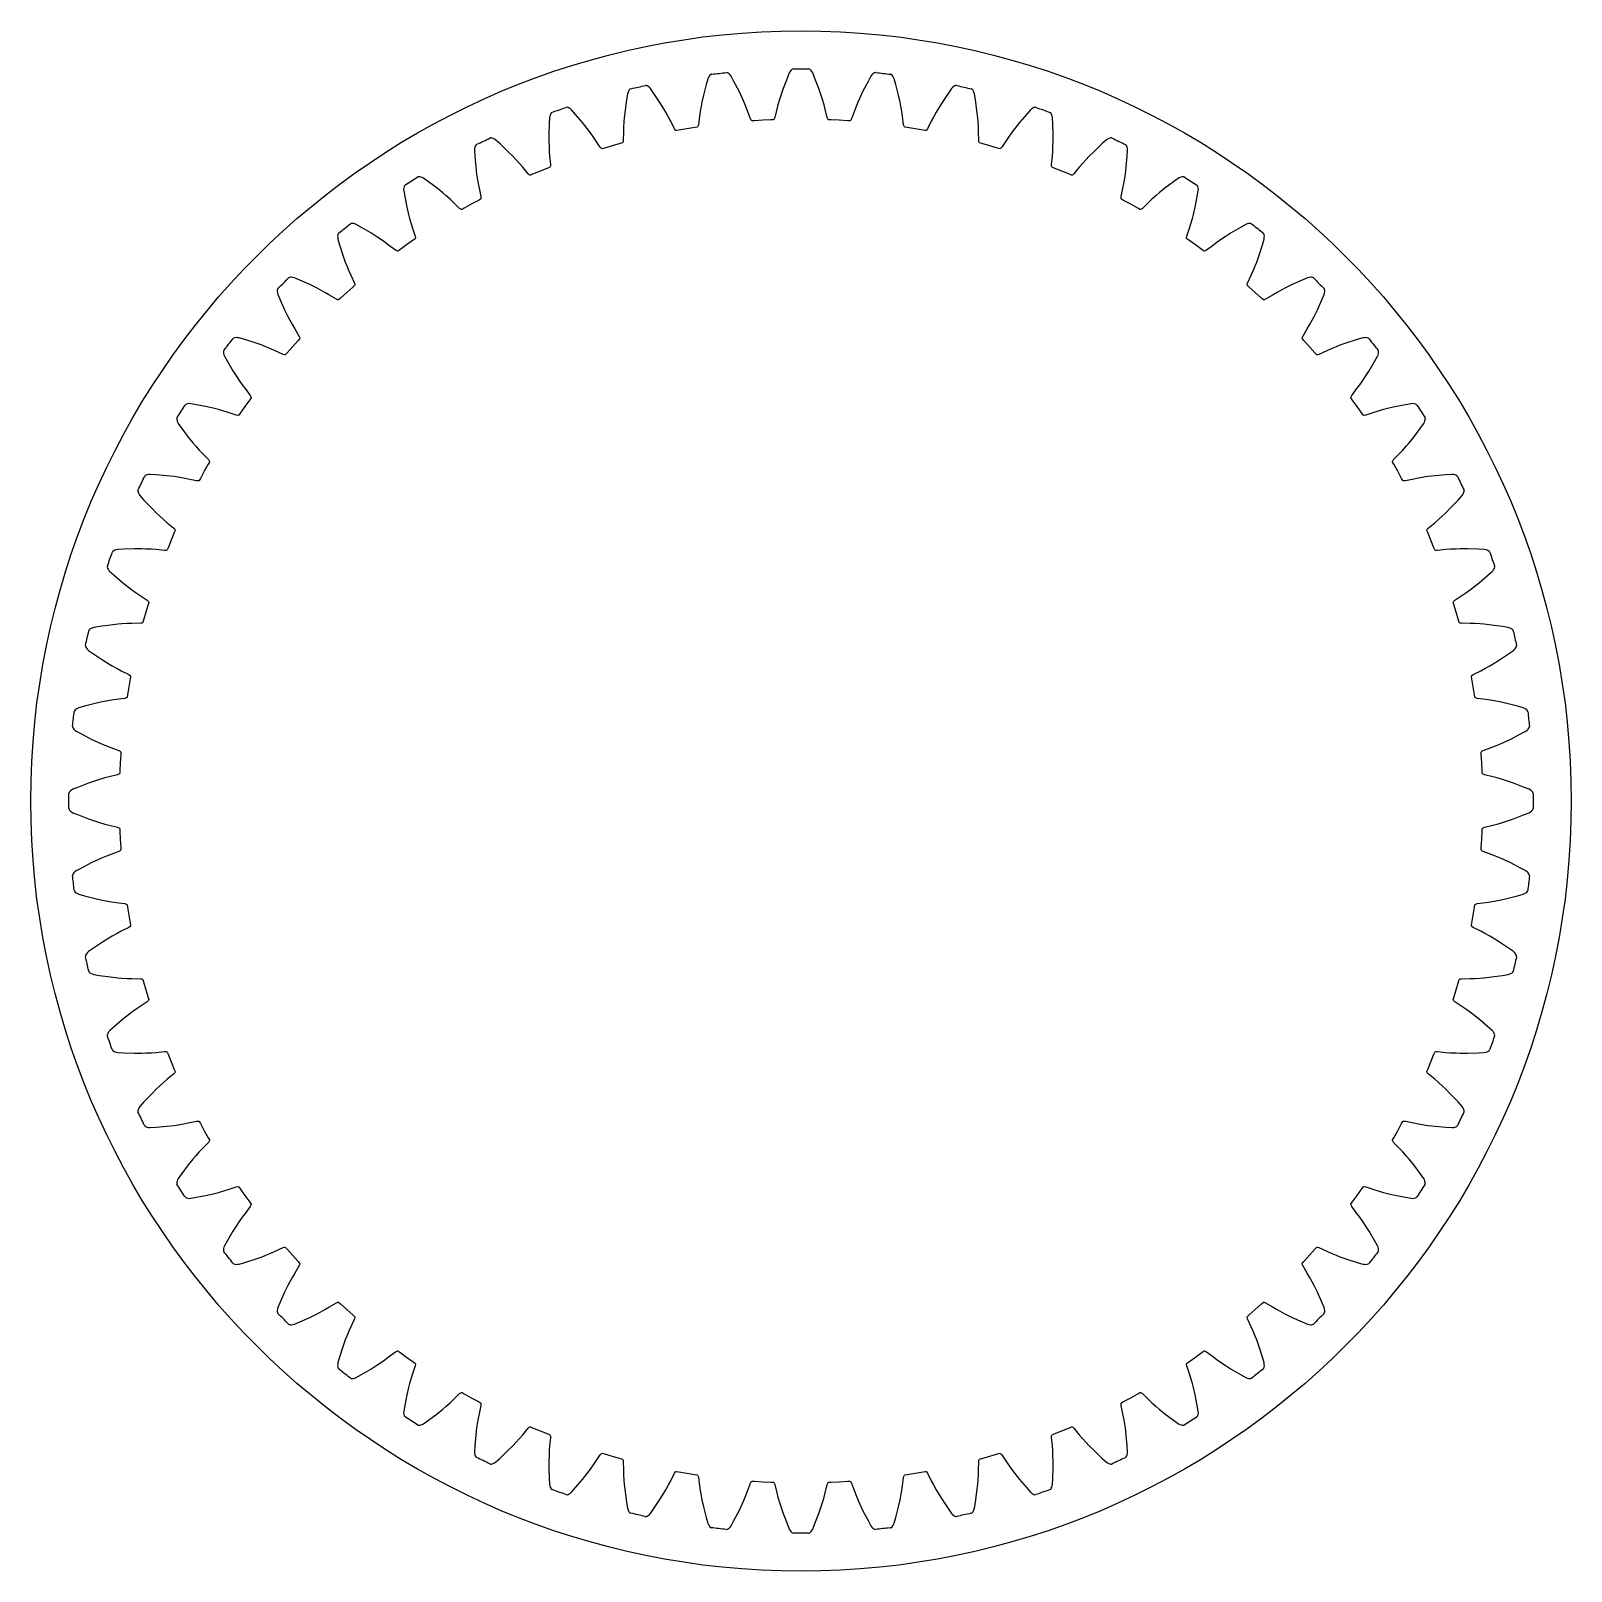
# Model space of a CAD drawing. Extents: x -30.5 to 30.5, y -30.5 to 30.5.
import ezdxf

# ---------------------------------------------------------------- set-up
doc = ezdxf.new("R2010")
doc.units = 0

msp = doc.modelspace()

# ---------------------------------------------------------------- linework, layer by layer
msp.add_circle((0, 0), 30.5)
msp.add_circle((0, 0), 30.5)
at = {"layer": 'layer0'}
for p, q in [((-3.637, 28.704), (-3.664, 28.656)), ((-3.608, 28.741), (-3.637, 28.704)), ((-3.577, 28.767), (-3.608, 28.741)), ((-3.545, 28.781), (-3.577, 28.767)), ((-3.528, 28.785), (-3.545, 28.781)), ((-2.914, 28.842), (-2.949, 28.849)), ((-2.878, 28.823), (-2.914, 28.842)), ((-2.841, 28.794), (-2.878, 28.823)), ((-2.805, 28.753), (-2.841, 28.794)), ((-2.768, 28.701), (-2.805, 28.753)), ((-2.654, 28.497), (-2.768, 28.701)), ((-0.463, 28.831), (-0.554, 28.615)), ((-0.432, 28.886), (-0.463, 28.831)), ((-0.401, 28.931), (-0.432, 28.886)), ((-0.368, 28.964), (-0.401, 28.931)), ((-0.334, 28.986), (-0.368, 28.964)), ((-0.3, 28.997), (-0.334, 28.986)), ((-0.282, 28.999), (-0.3, 28.997)), ((0.334, 28.986), (0.3, 28.997)), ((0.368, 28.964), (0.334, 28.986)), ((0.401, 28.931), (0.368, 28.964)), ((0.432, 28.886), (0.401, 28.931)), ((0.463, 28.831), (0.432, 28.886)), ((0.554, 28.615), (0.463, 28.831)), ((2.768, 28.701), (2.654, 28.497)), ((2.805, 28.753), (2.768, 28.701)), ((2.841, 28.794), (2.805, 28.753)), ((2.878, 28.823), (2.841, 28.794)), ((2.914, 28.842), (2.878, 28.823)), ((2.949, 28.849), (2.914, 28.842)), ((2.966, 28.848), (2.949, 28.849)), ((3.577, 28.767), (3.545, 28.781)), ((3.608, 28.741), (3.577, 28.767)), ((3.637, 28.704), (3.608, 28.741)), ((3.664, 28.656), (3.637, 28.704)), ((-6.849, 28.066), (-6.867, 28.005)), ((-6.828, 28.116), (-6.849, 28.066)), ((-6.804, 28.156), (-6.828, 28.116)), ((-6.776, 28.185), (-6.804, 28.156)), ((-6.745, 28.204), (-6.776, 28.185)), ((-6.728, 28.209), (-6.745, 28.204)), ((-6.125, 28.334), (-6.16, 28.337)), ((-6.087, 28.32), (-6.125, 28.334)), ((-6.047, 28.295), (-6.087, 28.32)), ((-6.006, 28.258), (-6.047, 28.295)), ((-5.964, 28.211), (-6.006, 28.258)), ((-5.827, 28.021), (-5.964, 28.211)), ((-3.754, 28.373), (-3.862, 27.955)), ((-3.688, 28.598), (-3.754, 28.373)), ((-3.664, 28.656), (-3.688, 28.598)), ((-2.455, 28.114), (-2.654, 28.497)), ((-2.331, 27.852), (-2.455, 28.114)), ((-0.708, 28.212), (-0.802, 27.938)), ((-0.554, 28.615), (-0.708, 28.212)), ((0.708, 28.212), (0.554, 28.615)), ((0.802, 27.938), (0.708, 28.212)), ((2.455, 28.114), (2.331, 27.852)), ((2.654, 28.497), (2.455, 28.114)), ((3.688, 28.598), (3.664, 28.656)), ((3.754, 28.373), (3.688, 28.598)), ((3.862, 27.955), (3.754, 28.373)), ((5.964, 28.211), (5.827, 28.021)), ((6.006, 28.258), (5.964, 28.211)), ((6.047, 28.295), (6.006, 28.258)), ((6.087, 28.32), (6.047, 28.295)), ((6.125, 28.334), (6.087, 28.32)), ((6.16, 28.337), (6.125, 28.334)), ((6.177, 28.334), (6.16, 28.337)), ((6.776, 28.185), (6.745, 28.204)), ((6.804, 28.156), (6.776, 28.185)), ((6.828, 28.116), (6.804, 28.156)), ((6.849, 28.066), (6.828, 28.116)), ((6.867, 28.005), (6.849, 28.066)), ((-9.258, 27.47), (-9.294, 27.469)), ((-9.219, 27.46), (-9.258, 27.47)), ((-9.177, 27.44), (-9.219, 27.46)), ((-6.907, 27.774), (-6.968, 27.347)), ((-6.867, 28.005), (-6.907, 27.774)), ((-5.587, 27.662), (-5.827, 28.021)), ((-5.435, 27.416), (-5.587, 27.662)), ((-3.956, 27.514), (-3.993, 27.298)), ((-3.925, 27.672), (-3.956, 27.514)), ((-3.862, 27.955), (-3.925, 27.672)), ((-2.266, 27.705), (-2.331, 27.852)), ((-2.181, 27.503), (-2.266, 27.705)), ((-2.114, 27.331), (-2.181, 27.503)), ((-0.912, 27.574), (-0.96, 27.396)), ((-0.85, 27.784), (-0.912, 27.574)), ((-0.802, 27.938), (-0.85, 27.784)), ((0.85, 27.784), (0.802, 27.938)), ((0.912, 27.574), (0.85, 27.784)), ((0.96, 27.396), (0.912, 27.574)), ((2.181, 27.503), (2.114, 27.331)), ((2.266, 27.705), (2.181, 27.503)), ((2.331, 27.852), (2.266, 27.705)), ((3.925, 27.672), (3.862, 27.955)), ((3.956, 27.514), (3.925, 27.672)), ((3.993, 27.298), (3.956, 27.514)), ((5.587, 27.662), (5.435, 27.416)), ((5.827, 28.021), (5.587, 27.662)), ((6.907, 27.774), (6.867, 28.005)), ((6.968, 27.347), (6.907, 27.774)), ((9.219, 27.46), (9.177, 27.44)), ((9.258, 27.47), (9.219, 27.46)), ((9.294, 27.469), (9.258, 27.47)), ((9.311, 27.465), (9.294, 27.469)), ((-9.959, 27.06), (-9.974, 26.826)), ((-9.949, 27.123), (-9.959, 27.06)), ((-9.933, 27.175), (-9.949, 27.123)), ((-9.913, 27.217), (-9.933, 27.175)), ((-9.889, 27.249), (-9.913, 27.217)), ((-9.86, 27.271), (-9.889, 27.249)), ((-9.844, 27.278), (-9.86, 27.271)), ((-9.132, 27.408), (-9.177, 27.44)), ((-9.085, 27.366), (-9.132, 27.408)), ((-8.928, 27.192), (-9.085, 27.366)), ((-8.649, 26.863), (-8.928, 27.192)), ((-8.47, 26.635), (-8.649, 26.863)), ((-7.011, 26.898), (-7.025, 26.68)), ((-6.999, 27.059), (-7.011, 26.898)), ((-6.968, 27.347), (-6.999, 27.059)), ((-5.354, 27.277), (-5.435, 27.416)), ((-5.247, 27.086), (-5.354, 27.277)), ((-5.161, 26.922), (-5.247, 27.086)), ((-5.008, 26.617), (-5.161, 26.922)), ((-4.021, 27.116), (-4.064, 26.777)), ((-3.993, 27.298), (-4.021, 27.116)), ((-1.996, 27.01), (-2.114, 27.331)), ((-1.967, 26.961), (-1.996, 27.01)), ((-1.947, 26.942), (-1.967, 26.961)), ((-1.929, 26.933), (-1.947, 26.942)), ((-1.839, 26.936), (-1.929, 26.933)), ((-1.514, 26.957), (-1.839, 26.936)), ((-1.189, 26.972), (-1.514, 26.957)), ((-1.514, 26.957), (-1.514, 26.957)), ((-1.099, 26.979), (-1.189, 26.972)), ((-1.082, 26.99), (-1.099, 26.979)), ((-1.064, 27.012), (-1.082, 26.99)), ((-1.041, 27.064), (-1.064, 27.012)), ((-0.96, 27.396), (-1.041, 27.064)), ((1.041, 27.064), (0.96, 27.396)), ((1.064, 27.012), (1.041, 27.064)), ((1.082, 26.99), (1.064, 27.012)), ((1.099, 26.979), (1.082, 26.99)), ((1.189, 26.972), (1.099, 26.979)), ((1.514, 26.957), (1.189, 26.972)), ((1.839, 26.936), (1.514, 26.957)), ((1.514, 26.957), (1.514, 26.957)), ((1.929, 26.933), (1.839, 26.936)), ((1.947, 26.942), (1.929, 26.933)), ((1.967, 26.961), (1.947, 26.942)), ((1.996, 27.01), (1.967, 26.961)), ((2.114, 27.331), (1.996, 27.01)), ((4.021, 27.116), (3.993, 27.298)), ((4.064, 26.777), (4.021, 27.116)), ((5.161, 26.922), (5.008, 26.617)), ((5.247, 27.086), (5.161, 26.922)), ((5.354, 27.277), (5.247, 27.086)), ((5.435, 27.416), (5.354, 27.277)), ((6.999, 27.059), (6.968, 27.347)), ((7.011, 26.898), (6.999, 27.059)), ((7.025, 26.68), (7.011, 26.898)), ((8.649, 26.863), (8.47, 26.635)), ((8.928, 27.192), (8.649, 26.863)), ((9.085, 27.366), (8.928, 27.192)), ((9.132, 27.408), (9.085, 27.366)), ((9.177, 27.44), (9.132, 27.408)), ((9.889, 27.249), (9.86, 27.271)), ((9.913, 27.217), (9.889, 27.249)), ((9.933, 27.175), (9.913, 27.217)), ((9.949, 27.123), (9.933, 27.175)), ((9.959, 27.06), (9.949, 27.123)), ((9.974, 26.826), (9.959, 27.06)), ((-12.276, 26.261), (-12.311, 26.256)), ((-12.236, 26.255), (-12.276, 26.261)), ((-12.192, 26.24), (-12.236, 26.255)), ((-12.144, 26.213), (-12.192, 26.24)), ((-9.974, 26.826), (-9.986, 26.395)), ((-9.986, 26.395), (-9.984, 26.105)), ((-8.374, 26.506), (-8.47, 26.635)), ((-8.246, 26.328), (-8.374, 26.506)), ((-8.142, 26.175), (-8.246, 26.328)), ((-7.032, 26.495), (-7.037, 26.153)), ((-7.025, 26.68), (-7.032, 26.495)), ((-4.973, 26.571), (-5.008, 26.617)), ((-4.951, 26.554), (-4.973, 26.571)), ((-4.932, 26.547), (-4.951, 26.554)), ((-4.843, 26.561), (-4.932, 26.547)), ((-4.523, 26.618), (-4.843, 26.561)), ((-4.201, 26.67), (-4.523, 26.618)), ((-4.523, 26.618), (-4.523, 26.618)), ((-4.113, 26.687), (-4.201, 26.67)), ((-4.097, 26.699), (-4.113, 26.687)), ((-4.082, 26.723), (-4.097, 26.699)), ((-4.064, 26.777), (-4.082, 26.723)), ((4.082, 26.723), (4.064, 26.777)), ((4.097, 26.699), (4.082, 26.723)), ((4.113, 26.687), (4.097, 26.699)), ((4.201, 26.67), (4.113, 26.687)), ((4.523, 26.618), (4.201, 26.67)), ((4.843, 26.561), (4.523, 26.618)), ((4.523, 26.618), (4.523, 26.618)), ((4.932, 26.547), (4.843, 26.561)), ((4.951, 26.554), (4.932, 26.547)), ((4.973, 26.571), (4.951, 26.554)), ((5.008, 26.617), (4.973, 26.571)), ((7.032, 26.495), (7.025, 26.68)), ((7.037, 26.153), (7.032, 26.495)), ((8.246, 26.328), (8.142, 26.175)), ((8.374, 26.506), (8.246, 26.328)), ((8.47, 26.635), (8.374, 26.506)), ((9.986, 26.395), (9.974, 26.826)), ((9.984, 26.105), (9.986, 26.395)), ((12.192, 26.24), (12.144, 26.213)), ((12.236, 26.255), (12.192, 26.24)), ((12.276, 26.261), (12.236, 26.255)), ((12.311, 26.256), (12.276, 26.261)), ((12.327, 26.249), (12.311, 26.256)), ((-12.923, 25.838), (-12.926, 25.775)), ((-12.926, 25.775), (-12.914, 25.541)), ((-12.914, 25.892), (-12.923, 25.838)), ((-12.898, 25.936), (-12.914, 25.892)), ((-12.878, 25.971), (-12.898, 25.936)), ((-12.852, 25.996), (-12.878, 25.971)), ((-12.837, 26.004), (-12.852, 25.996)), ((-12.092, 26.176), (-12.144, 26.213)), ((-11.917, 26.021), (-12.092, 26.176)), ((-11.603, 25.725), (-11.917, 26.021)), ((-11.399, 25.519), (-11.603, 25.725)), ((-9.984, 26.105), (-9.979, 25.944)), ((-9.979, 25.944), (-9.968, 25.725)), ((-9.968, 25.725), (-9.954, 25.541)), ((-7.956, 25.889), (-8.142, 26.175)), ((-7.917, 25.847), (-7.956, 25.889)), ((-7.893, 25.833), (-7.917, 25.847)), ((-7.873, 25.828), (-7.893, 25.833)), ((-7.786, 25.852), (-7.873, 25.828)), ((-7.475, 25.945), (-7.786, 25.852)), ((-7.161, 26.032), (-7.475, 25.945)), ((-7.475, 25.945), (-7.475, 25.945)), ((-7.075, 26.058), (-7.161, 26.032)), ((-7.061, 26.073), (-7.075, 26.058)), ((-7.048, 26.097), (-7.061, 26.073)), ((-7.037, 26.153), (-7.048, 26.097)), ((7.048, 26.097), (7.037, 26.153)), ((7.061, 26.073), (7.048, 26.097)), ((7.075, 26.058), (7.061, 26.073)), ((7.161, 26.032), (7.075, 26.058)), ((7.475, 25.945), (7.161, 26.032)), ((7.786, 25.852), (7.475, 25.945)), ((7.475, 25.945), (7.475, 25.945)), ((7.873, 25.828), (7.786, 25.852)), ((7.893, 25.833), (7.873, 25.828)), ((7.917, 25.847), (7.893, 25.833)), ((7.956, 25.889), (7.917, 25.847)), ((8.142, 26.175), (7.956, 25.889)), ((9.954, 25.541), (9.968, 25.725)), ((9.968, 25.725), (9.979, 25.944)), ((9.979, 25.944), (9.984, 26.105)), ((11.603, 25.725), (11.399, 25.519)), ((11.917, 26.021), (11.603, 25.725)), ((12.092, 26.176), (11.917, 26.021)), ((12.144, 26.213), (12.092, 26.176)), ((12.878, 25.971), (12.852, 25.996)), ((12.898, 25.936), (12.878, 25.971)), ((12.914, 25.892), (12.898, 25.936)), ((12.923, 25.838), (12.914, 25.892)), ((12.914, 25.541), (12.926, 25.775)), ((12.926, 25.775), (12.923, 25.838)), ((-12.914, 25.541), (-12.879, 25.111)), ((-12.879, 25.111), (-12.844, 24.823)), ((-11.289, 25.401), (-11.399, 25.519)), ((-11.142, 25.239), (-11.289, 25.401)), ((-11.022, 25.099), (-11.142, 25.239)), ((-10.805, 24.835), (-11.022, 25.099)), ((-10.031, 25.066), (-10.332, 24.945)), ((-9.948, 25.102), (-10.031, 25.066)), ((-9.954, 25.541), (-9.921, 25.201)), ((-9.935, 25.118), (-9.948, 25.102)), ((-9.926, 25.144), (-9.935, 25.118)), ((-9.921, 25.201), (-9.926, 25.144)), ((9.921, 25.201), (9.954, 25.541)), ((9.926, 25.144), (9.921, 25.201)), ((9.935, 25.118), (9.926, 25.144)), ((9.948, 25.102), (9.935, 25.118)), ((10.031, 25.066), (9.948, 25.102)), ((10.332, 24.945), (10.031, 25.066)), ((11.022, 25.099), (10.805, 24.835)), ((11.142, 25.239), (11.022, 25.099)), ((11.289, 25.401), (11.142, 25.239)), ((11.399, 25.519), (11.289, 25.401)), ((12.844, 24.823), (12.879, 25.111)), ((12.879, 25.111), (12.914, 25.541)), ((-15.667, 24.404), (-15.681, 24.393)), ((-15.139, 24.721), (-15.174, 24.712)), ((-15.099, 24.72), (-15.139, 24.721)), ((-15.053, 24.71), (-15.099, 24.72)), ((-15.002, 24.689), (-15.053, 24.71)), ((-14.947, 24.658), (-15.002, 24.689)), ((-14.755, 24.524), (-14.947, 24.658)), ((-14.41, 24.264), (-14.755, 24.524)), ((-12.844, 24.823), (-12.821, 24.664)), ((-12.821, 24.664), (-12.785, 24.448)), ((-12.785, 24.448), (-12.751, 24.266)), ((-10.761, 24.798), (-10.805, 24.835)), ((-10.736, 24.787), (-10.761, 24.798)), ((-10.716, 24.784), (-10.736, 24.787)), ((-10.632, 24.817), (-10.716, 24.784)), ((-10.332, 24.945), (-10.632, 24.817)), ((-10.332, 24.945), (-10.332, 24.945)), ((10.632, 24.817), (10.332, 24.945)), ((10.332, 24.945), (10.332, 24.945)), ((10.716, 24.784), (10.632, 24.817)), ((10.736, 24.787), (10.716, 24.784)), ((10.761, 24.798), (10.736, 24.787)), ((10.805, 24.835), (10.761, 24.798)), ((12.751, 24.266), (12.785, 24.448)), ((12.785, 24.448), (12.821, 24.664)), ((12.821, 24.664), (12.844, 24.823)), ((14.755, 24.524), (14.41, 24.264)), ((14.947, 24.658), (14.755, 24.524)), ((15.002, 24.689), (14.947, 24.658)), ((15.053, 24.71), (15.002, 24.689)), ((15.099, 24.72), (15.053, 24.71)), ((15.139, 24.721), (15.099, 24.72)), ((15.174, 24.712), (15.139, 24.721)), ((15.189, 24.704), (15.174, 24.712)), ((-15.731, 24.283), (-15.735, 24.229)), ((-15.735, 24.229), (-15.731, 24.165)), ((-15.721, 24.329), (-15.731, 24.283)), ((-15.731, 24.165), (-15.693, 23.934)), ((-15.704, 24.366), (-15.721, 24.329)), ((-15.681, 24.393), (-15.704, 24.366)), ((-15.693, 23.934), (-15.609, 23.511)), ((-14.185, 24.082), (-14.41, 24.264)), ((-14.062, 23.978), (-14.185, 24.082)), ((-13.898, 23.833), (-14.062, 23.978)), ((-13.763, 23.707), (-13.898, 23.833)), ((-12.696, 23.831), (-12.774, 23.786)), ((-12.751, 24.266), (-12.68, 23.932)), ((-12.685, 23.848), (-12.696, 23.831)), ((-12.679, 23.875), (-12.685, 23.848)), ((-12.68, 23.932), (-12.679, 23.875)), ((12.679, 23.875), (12.68, 23.932)), ((12.685, 23.848), (12.679, 23.875)), ((12.68, 23.932), (12.751, 24.266)), ((12.696, 23.831), (12.685, 23.848)), ((12.774, 23.786), (12.696, 23.831)), ((13.898, 23.833), (13.763, 23.707)), ((14.062, 23.978), (13.898, 23.833)), ((14.185, 24.082), (14.062, 23.978)), ((14.41, 24.264), (14.185, 24.082)), ((15.609, 23.511), (15.693, 23.934)), ((15.704, 24.366), (15.681, 24.393)), ((15.693, 23.934), (15.731, 24.165)), ((15.721, 24.329), (15.704, 24.366)), ((15.731, 24.283), (15.721, 24.329)), ((15.735, 24.229), (15.731, 24.283)), ((15.731, 24.165), (15.735, 24.229)), ((-15.609, 23.511), (-15.543, 23.229)), ((-15.543, 23.229), (-15.502, 23.073)), ((-13.517, 23.469), (-13.763, 23.707)), ((-13.47, 23.438), (-13.517, 23.469)), ((-13.444, 23.429), (-13.47, 23.438)), ((-13.423, 23.429), (-13.444, 23.429)), ((-13.344, 23.471), (-13.423, 23.429)), ((-13.06, 23.631), (-13.344, 23.471)), ((-12.774, 23.786), (-13.06, 23.631)), ((-13.06, 23.631), (-13.06, 23.631)), ((13.06, 23.631), (12.774, 23.786)), ((13.344, 23.471), (13.06, 23.631)), ((13.06, 23.631), (13.06, 23.631)), ((13.423, 23.429), (13.344, 23.471)), ((13.444, 23.429), (13.423, 23.429)), ((13.47, 23.438), (13.444, 23.429)), ((13.517, 23.469), (13.47, 23.438)), ((13.763, 23.707), (13.517, 23.469)), ((15.502, 23.073), (15.543, 23.229)), ((15.543, 23.229), (15.609, 23.511)), ((-17.812, 22.871), (-17.845, 22.858)), ((-17.772, 22.874), (-17.812, 22.871)), ((-17.725, 22.869), (-17.772, 22.874)), ((-17.672, 22.854), (-17.725, 22.869)), ((-17.614, 22.829), (-17.672, 22.854)), ((-17.408, 22.717), (-17.614, 22.829)), ((-17.036, 22.498), (-17.408, 22.717)), ((-15.502, 23.073), (-15.442, 22.862)), ((-15.442, 22.862), (-15.388, 22.686)), ((-15.388, 22.686), (-15.28, 22.362)), ((15.28, 22.362), (15.388, 22.686)), ((15.388, 22.686), (15.442, 22.862)), ((15.442, 22.862), (15.502, 23.073)), ((17.408, 22.717), (17.036, 22.498)), ((17.614, 22.829), (17.408, 22.717)), ((17.672, 22.854), (17.614, 22.829)), ((17.725, 22.869), (17.672, 22.854)), ((17.772, 22.874), (17.725, 22.869)), ((17.812, 22.871), (17.772, 22.874)), ((17.845, 22.858), (17.812, 22.871)), ((17.859, 22.848), (17.845, 22.858)), ((-18.346, 22.416), (-18.351, 22.369)), ((-18.351, 22.369), (-18.348, 22.315)), ((-18.348, 22.315), (-18.338, 22.252)), ((-18.334, 22.454), (-18.346, 22.416)), ((-18.338, 22.252), (-18.274, 22.027)), ((-18.314, 22.484), (-18.334, 22.454)), ((-18.301, 22.496), (-18.314, 22.484)), ((-18.274, 22.027), (-18.143, 21.615)), ((-16.792, 22.343), (-17.036, 22.498)), ((-16.658, 22.253), (-16.792, 22.343)), ((-16.479, 22.127), (-16.658, 22.253)), ((-16.331, 22.017), (-16.479, 22.127)), ((-16.06, 21.808), (-16.331, 22.017)), ((-15.624, 22.02), (-15.888, 21.829)), ((-15.357, 22.206), (-15.624, 22.02)), ((-15.624, 22.02), (-15.624, 22.02)), ((-15.284, 22.259), (-15.357, 22.206)), ((-15.276, 22.278), (-15.284, 22.259)), ((-15.28, 22.362), (-15.272, 22.305)), ((-15.272, 22.305), (-15.276, 22.278)), ((15.272, 22.305), (15.28, 22.362)), ((15.276, 22.278), (15.272, 22.305)), ((15.284, 22.259), (15.276, 22.278)), ((15.357, 22.206), (15.284, 22.259)), ((15.624, 22.02), (15.357, 22.206)), ((15.888, 21.829), (15.624, 22.02)), ((15.624, 22.02), (15.624, 22.02)), ((16.331, 22.017), (16.06, 21.808)), ((16.479, 22.127), (16.331, 22.017)), ((16.658, 22.253), (16.479, 22.127)), ((16.792, 22.343), (16.658, 22.253)), ((17.036, 22.498), (16.792, 22.343)), ((18.143, 21.615), (18.274, 22.027)), ((18.274, 22.027), (18.338, 22.252)), ((18.334, 22.454), (18.314, 22.484)), ((18.346, 22.416), (18.334, 22.454)), ((18.338, 22.252), (18.348, 22.315)), ((18.351, 22.369), (18.346, 22.416)), ((18.348, 22.315), (18.351, 22.369)), ((-18.143, 21.615), (-18.046, 21.343)), ((-16.009, 21.782), (-16.06, 21.808)), ((-15.982, 21.776), (-16.009, 21.782)), ((-15.962, 21.778), (-15.982, 21.776)), ((-15.888, 21.829), (-15.962, 21.778)), ((15.962, 21.778), (15.888, 21.829)), ((15.982, 21.776), (15.962, 21.778)), ((16.009, 21.782), (15.982, 21.776)), ((16.06, 21.808), (16.009, 21.782)), ((18.046, 21.343), (18.143, 21.615)), ((-20.221, 20.741), (-20.26, 20.733)), ((-20.174, 20.74), (-20.221, 20.741)), ((-20.12, 20.732), (-20.174, 20.74)), ((-18.046, 21.343), (-17.988, 21.192)), ((-17.988, 21.192), (-17.905, 20.99)), ((-17.905, 20.99), (-17.831, 20.82)), ((-17.831, 20.82), (-17.688, 20.51)), ((17.688, 20.51), (17.831, 20.82)), ((17.831, 20.82), (17.905, 20.99)), ((17.905, 20.99), (17.988, 21.192)), ((17.988, 21.192), (18.046, 21.343)), ((20.174, 20.74), (20.12, 20.732)), ((20.221, 20.741), (20.174, 20.74)), ((20.26, 20.733), (20.221, 20.741)), ((-20.733, 20.26), (-20.741, 20.221)), ((-20.741, 20.221), (-20.74, 20.174)), ((-20.74, 20.174), (-20.732, 20.12)), ((-20.716, 20.292), (-20.733, 20.26)), ((-20.705, 20.305), (-20.716, 20.292)), ((-20.26, 20.733), (-20.292, 20.716)), ((-20.059, 20.714), (-20.12, 20.732)), ((-19.842, 20.625), (-20.059, 20.714)), ((-19.448, 20.45), (-19.842, 20.625)), ((-19.188, 20.322), (-19.448, 20.45)), ((-19.045, 20.247), (-19.188, 20.322)), ((-18.853, 20.143), (-19.045, 20.247)), ((-18.693, 20.05), (-18.853, 20.143)), ((-17.991, 20.132), (-18.232, 19.913)), ((-17.747, 20.347), (-17.991, 20.132)), ((-17.991, 20.132), (-17.991, 20.132)), ((-17.68, 20.408), (-17.747, 20.347)), ((-17.688, 20.51), (-17.673, 20.455)), ((-17.674, 20.427), (-17.68, 20.408)), ((-17.673, 20.455), (-17.674, 20.427)), ((17.673, 20.455), (17.688, 20.51)), ((17.674, 20.427), (17.673, 20.455)), ((17.68, 20.408), (17.674, 20.427)), ((17.747, 20.347), (17.68, 20.408)), ((17.991, 20.132), (17.747, 20.347)), ((18.232, 19.913), (17.991, 20.132)), ((17.991, 20.132), (17.991, 20.132)), ((18.853, 20.143), (18.693, 20.05)), ((19.045, 20.247), (18.853, 20.143)), ((19.188, 20.322), (19.045, 20.247)), ((19.448, 20.45), (19.188, 20.322)), ((19.842, 20.625), (19.448, 20.45)), ((20.059, 20.714), (19.842, 20.625)), ((20.12, 20.732), (20.059, 20.714)), ((20.292, 20.716), (20.26, 20.733)), ((20.305, 20.705), (20.292, 20.716)), ((20.733, 20.26), (20.716, 20.292)), ((20.732, 20.12), (20.74, 20.174)), ((20.741, 20.221), (20.733, 20.26)), ((20.74, 20.174), (20.741, 20.221)), ((-20.732, 20.12), (-20.714, 20.059)), ((-20.714, 20.059), (-20.625, 19.842)), ((-20.625, 19.842), (-20.45, 19.448)), ((-18.401, 19.873), (-18.693, 20.05)), ((-18.347, 19.853), (-18.401, 19.873)), ((-18.32, 19.85), (-18.347, 19.853)), ((-18.3, 19.854), (-18.32, 19.85)), ((-18.232, 19.913), (-18.3, 19.854)), ((18.3, 19.854), (18.232, 19.913)), ((18.32, 19.85), (18.3, 19.854)), ((18.347, 19.853), (18.32, 19.85)), ((18.401, 19.873), (18.347, 19.853)), ((18.693, 20.05), (18.401, 19.873)), ((20.45, 19.448), (20.625, 19.842)), ((20.625, 19.842), (20.714, 20.059)), ((20.714, 20.059), (20.732, 20.12)), ((-20.45, 19.448), (-20.322, 19.188)), ((-20.322, 19.188), (-20.247, 19.045)), ((-20.247, 19.045), (-20.143, 18.853)), ((20.143, 18.853), (20.247, 19.045)), ((20.247, 19.045), (20.322, 19.188)), ((20.322, 19.188), (20.45, 19.448)), ((-22.454, 18.334), (-22.484, 18.314)), ((-22.416, 18.346), (-22.454, 18.334)), ((-22.369, 18.351), (-22.416, 18.346)), ((-22.315, 18.348), (-22.369, 18.351)), ((-22.252, 18.338), (-22.315, 18.348)), ((-22.027, 18.274), (-22.252, 18.338)), ((-20.143, 18.853), (-20.05, 18.693)), ((-20.05, 18.693), (-19.873, 18.401)), ((-19.854, 18.3), (-19.913, 18.232)), ((-19.873, 18.401), (-19.853, 18.347)), ((-19.85, 18.32), (-19.854, 18.3)), ((-19.853, 18.347), (-19.85, 18.32)), ((19.85, 18.32), (19.853, 18.347)), ((19.854, 18.3), (19.85, 18.32)), ((19.853, 18.347), (19.873, 18.401)), ((19.913, 18.232), (19.854, 18.3)), ((19.873, 18.401), (20.05, 18.693)), ((20.05, 18.693), (20.143, 18.853)), ((22.252, 18.338), (22.027, 18.274)), ((22.315, 18.348), (22.252, 18.338)), ((22.369, 18.351), (22.315, 18.348)), ((22.416, 18.346), (22.369, 18.351)), ((22.454, 18.334), (22.416, 18.346)), ((22.484, 18.314), (22.454, 18.334)), ((22.496, 18.301), (22.484, 18.314)), ((-22.871, 17.812), (-22.874, 17.772)), ((-22.874, 17.772), (-22.869, 17.725)), ((-22.858, 17.845), (-22.871, 17.812)), ((-22.869, 17.725), (-22.854, 17.672)), ((-22.848, 17.859), (-22.858, 17.845)), ((-21.615, 18.143), (-22.027, 18.274)), ((-21.343, 18.046), (-21.615, 18.143)), ((-21.192, 17.988), (-21.343, 18.046)), ((-20.99, 17.905), (-21.192, 17.988)), ((-20.82, 17.831), (-20.99, 17.905)), ((-20.51, 17.688), (-20.82, 17.831)), ((-20.347, 17.747), (-20.408, 17.68)), ((-20.132, 17.991), (-20.347, 17.747)), ((-19.913, 18.232), (-20.132, 17.991)), ((-20.132, 17.991), (-20.132, 17.991)), ((20.132, 17.991), (19.913, 18.232)), ((20.347, 17.747), (20.132, 17.991)), ((20.132, 17.991), (20.132, 17.991)), ((20.408, 17.68), (20.347, 17.747)), ((20.82, 17.831), (20.51, 17.688)), ((20.99, 17.905), (20.82, 17.831)), ((21.192, 17.988), (20.99, 17.905)), ((21.343, 18.046), (21.192, 17.988)), ((21.615, 18.143), (21.343, 18.046)), ((22.027, 18.274), (21.615, 18.143)), ((22.854, 17.672), (22.869, 17.725)), ((22.871, 17.812), (22.858, 17.845)), ((22.869, 17.725), (22.874, 17.772)), ((22.874, 17.772), (22.871, 17.812)), ((-22.854, 17.672), (-22.829, 17.614)), ((-22.829, 17.614), (-22.717, 17.408)), ((-22.717, 17.408), (-22.498, 17.036)), ((-20.455, 17.673), (-20.51, 17.688)), ((-20.427, 17.674), (-20.455, 17.673)), ((-20.408, 17.68), (-20.427, 17.674)), ((20.427, 17.674), (20.408, 17.68)), ((20.455, 17.673), (20.427, 17.674)), ((20.51, 17.688), (20.455, 17.673)), ((22.498, 17.036), (22.717, 17.408)), ((22.717, 17.408), (22.829, 17.614)), ((22.829, 17.614), (22.854, 17.672)), ((-22.498, 17.036), (-22.343, 16.792)), ((-22.343, 16.792), (-22.253, 16.658)), ((-22.253, 16.658), (-22.127, 16.479)), ((-22.127, 16.479), (-22.017, 16.331)), ((22.017, 16.331), (22.127, 16.479)), ((22.127, 16.479), (22.253, 16.658)), ((22.253, 16.658), (22.343, 16.792)), ((22.343, 16.792), (22.498, 17.036)), ((-21.829, 15.888), (-22.02, 15.624)), ((-22.017, 16.331), (-21.808, 16.06)), ((-21.778, 15.962), (-21.829, 15.888)), ((-21.808, 16.06), (-21.782, 16.009)), ((-21.782, 16.009), (-21.776, 15.982)), ((-21.776, 15.982), (-21.778, 15.962)), ((21.776, 15.982), (21.782, 16.009)), ((21.778, 15.962), (21.776, 15.982)), ((21.829, 15.888), (21.778, 15.962)), ((21.782, 16.009), (21.808, 16.06)), ((21.808, 16.06), (22.017, 16.331)), ((22.02, 15.624), (21.829, 15.888)), ((-24.366, 15.704), (-24.393, 15.681)), ((-24.329, 15.721), (-24.366, 15.704)), ((-24.283, 15.731), (-24.329, 15.721)), ((-24.229, 15.735), (-24.283, 15.731)), ((-24.165, 15.731), (-24.229, 15.735)), ((-23.934, 15.693), (-24.165, 15.731)), ((-23.511, 15.609), (-23.934, 15.693)), ((-23.229, 15.543), (-23.511, 15.609)), ((-23.073, 15.502), (-23.229, 15.543)), ((-22.862, 15.442), (-23.073, 15.502)), ((-22.686, 15.388), (-22.862, 15.442)), ((-22.362, 15.28), (-22.686, 15.388)), ((-22.305, 15.272), (-22.362, 15.28)), ((-22.278, 15.276), (-22.305, 15.272)), ((-22.259, 15.284), (-22.278, 15.276)), ((-22.206, 15.357), (-22.259, 15.284)), ((-22.02, 15.624), (-22.206, 15.357)), ((-22.02, 15.624), (-22.02, 15.624)), ((22.206, 15.357), (22.02, 15.624)), ((22.02, 15.624), (22.02, 15.624)), ((22.259, 15.284), (22.206, 15.357)), ((22.278, 15.276), (22.259, 15.284)), ((22.305, 15.272), (22.278, 15.276)), ((22.362, 15.28), (22.305, 15.272)), ((22.686, 15.388), (22.362, 15.28)), ((22.862, 15.442), (22.686, 15.388)), ((23.073, 15.502), (22.862, 15.442)), ((23.229, 15.543), (23.073, 15.502)), ((23.511, 15.609), (23.229, 15.543)), ((23.934, 15.693), (23.511, 15.609)), ((24.165, 15.731), (23.934, 15.693)), ((24.229, 15.735), (24.165, 15.731)), ((24.283, 15.731), (24.229, 15.735)), ((24.329, 15.721), (24.283, 15.731)), ((24.366, 15.704), (24.329, 15.721)), ((24.393, 15.681), (24.366, 15.704)), ((24.404, 15.667), (24.393, 15.681)), ((-24.712, 15.174), (-24.721, 15.139)), ((-24.721, 15.139), (-24.72, 15.099)), ((-24.72, 15.099), (-24.71, 15.053)), ((-24.704, 15.189), (-24.712, 15.174)), ((-24.71, 15.053), (-24.689, 15.002)), ((-24.689, 15.002), (-24.658, 14.947)), ((-24.658, 14.947), (-24.524, 14.755)), ((-24.524, 14.755), (-24.264, 14.41)), ((24.264, 14.41), (24.524, 14.755)), ((24.524, 14.755), (24.658, 14.947)), ((24.658, 14.947), (24.689, 15.002)), ((24.689, 15.002), (24.71, 15.053)), ((24.71, 15.053), (24.72, 15.099)), ((24.721, 15.139), (24.712, 15.174)), ((24.72, 15.099), (24.721, 15.139)), ((-24.264, 14.41), (-24.082, 14.185)), ((-24.082, 14.185), (-23.978, 14.062)), ((-23.978, 14.062), (-23.833, 13.898)), ((23.833, 13.898), (23.978, 14.062)), ((23.978, 14.062), (24.082, 14.185)), ((24.082, 14.185), (24.264, 14.41)), ((-23.833, 13.898), (-23.707, 13.763)), ((-23.707, 13.763), (-23.469, 13.517)), ((-23.429, 13.423), (-23.471, 13.344)), ((-23.469, 13.517), (-23.438, 13.47)), ((-23.438, 13.47), (-23.429, 13.444)), ((-23.429, 13.444), (-23.429, 13.423)), ((23.429, 13.444), (23.438, 13.47)), ((23.429, 13.423), (23.429, 13.444)), ((23.471, 13.344), (23.429, 13.423)), ((23.438, 13.47), (23.469, 13.517)), ((23.469, 13.517), (23.707, 13.763)), ((23.707, 13.763), (23.833, 13.898)), ((-25.971, 12.878), (-25.996, 12.852)), ((-25.936, 12.898), (-25.971, 12.878)), ((-25.892, 12.914), (-25.936, 12.898)), ((-25.838, 12.923), (-25.892, 12.914)), ((-25.775, 12.926), (-25.838, 12.923)), ((-25.541, 12.914), (-25.775, 12.926)), ((-25.111, 12.879), (-25.541, 12.914)), ((-24.823, 12.844), (-25.111, 12.879)), ((-24.664, 12.821), (-24.823, 12.844)), ((-24.448, 12.785), (-24.664, 12.821)), ((-23.631, 13.06), (-23.786, 12.774)), ((-23.471, 13.344), (-23.631, 13.06)), ((-23.631, 13.06), (-23.631, 13.06)), ((23.631, 13.06), (23.471, 13.344)), ((23.786, 12.774), (23.631, 13.06)), ((23.631, 13.06), (23.631, 13.06)), ((24.664, 12.821), (24.448, 12.785)), ((24.823, 12.844), (24.664, 12.821)), ((25.111, 12.879), (24.823, 12.844)), ((25.541, 12.914), (25.111, 12.879)), ((25.775, 12.926), (25.541, 12.914)), ((25.838, 12.923), (25.775, 12.926)), ((25.892, 12.914), (25.838, 12.923)), ((25.936, 12.898), (25.892, 12.914)), ((25.971, 12.878), (25.936, 12.898)), ((25.996, 12.852), (25.971, 12.878)), ((26.004, 12.837), (25.996, 12.852)), ((-26.256, 12.311), (-26.261, 12.276)), ((-26.261, 12.276), (-26.255, 12.236)), ((-26.249, 12.327), (-26.256, 12.311)), ((-26.255, 12.236), (-26.24, 12.192)), ((-24.266, 12.751), (-24.448, 12.785)), ((-23.932, 12.68), (-24.266, 12.751)), ((-23.875, 12.679), (-23.932, 12.68)), ((-23.848, 12.685), (-23.875, 12.679)), ((-23.831, 12.696), (-23.848, 12.685)), ((-23.786, 12.774), (-23.831, 12.696)), ((23.831, 12.696), (23.786, 12.774)), ((23.848, 12.685), (23.831, 12.696)), ((23.875, 12.679), (23.848, 12.685)), ((23.932, 12.68), (23.875, 12.679)), ((24.266, 12.751), (23.932, 12.68)), ((24.448, 12.785), (24.266, 12.751)), ((26.24, 12.192), (26.255, 12.236)), ((26.255, 12.236), (26.261, 12.276)), ((26.261, 12.276), (26.256, 12.311)), ((-26.24, 12.192), (-26.213, 12.144)), ((-26.213, 12.144), (-26.176, 12.092)), ((-26.176, 12.092), (-26.021, 11.917)), ((-26.021, 11.917), (-25.725, 11.603)), ((-25.725, 11.603), (-25.519, 11.399)), ((25.519, 11.399), (25.725, 11.603)), ((25.725, 11.603), (26.021, 11.917)), ((26.021, 11.917), (26.176, 12.092)), ((26.176, 12.092), (26.213, 12.144)), ((26.213, 12.144), (26.24, 12.192)), ((-25.519, 11.399), (-25.401, 11.289)), ((-25.401, 11.289), (-25.239, 11.142)), ((-25.239, 11.142), (-25.099, 11.022)), ((-25.099, 11.022), (-24.835, 10.805)), ((24.835, 10.805), (25.099, 11.022)), ((25.099, 11.022), (25.239, 11.142)), ((25.239, 11.142), (25.401, 11.289)), ((25.401, 11.289), (25.519, 11.399)), ((-24.817, 10.632), (-24.945, 10.332)), ((-24.835, 10.805), (-24.798, 10.761)), ((-24.784, 10.716), (-24.817, 10.632)), ((-24.798, 10.761), (-24.787, 10.736)), ((-24.787, 10.736), (-24.784, 10.716)), ((24.784, 10.716), (24.787, 10.736)), ((24.817, 10.632), (24.784, 10.716)), ((24.787, 10.736), (24.798, 10.761)), ((24.798, 10.761), (24.835, 10.805)), ((24.945, 10.332), (24.817, 10.632)), ((-27.249, 9.889), (-27.271, 9.86)), ((-27.217, 9.913), (-27.249, 9.889)), ((-27.175, 9.933), (-27.217, 9.913)), ((-27.123, 9.949), (-27.175, 9.933)), ((-27.06, 9.959), (-27.123, 9.949)), ((-26.826, 9.974), (-27.06, 9.959)), ((-26.395, 9.986), (-26.826, 9.974)), ((-26.105, 9.984), (-26.395, 9.986)), ((-25.944, 9.979), (-26.105, 9.984)), ((-25.725, 9.968), (-25.944, 9.979)), ((-25.541, 9.954), (-25.725, 9.968)), ((-25.201, 9.921), (-25.541, 9.954)), ((-25.144, 9.926), (-25.201, 9.921)), ((-25.118, 9.935), (-25.144, 9.926)), ((-25.102, 9.948), (-25.118, 9.935)), ((-25.066, 10.031), (-25.102, 9.948)), ((-24.945, 10.332), (-25.066, 10.031)), ((-24.945, 10.332), (-24.945, 10.332)), ((25.066, 10.031), (24.945, 10.332)), ((24.945, 10.332), (24.945, 10.332)), ((25.102, 9.948), (25.066, 10.031)), ((25.118, 9.935), (25.102, 9.948)), ((25.144, 9.926), (25.118, 9.935)), ((25.201, 9.921), (25.144, 9.926)), ((25.541, 9.954), (25.201, 9.921)), ((25.725, 9.968), (25.541, 9.954)), ((25.944, 9.979), (25.725, 9.968)), ((26.105, 9.984), (25.944, 9.979)), ((26.395, 9.986), (26.105, 9.984)), ((26.826, 9.974), (26.395, 9.986)), ((27.06, 9.959), (26.826, 9.974)), ((27.123, 9.949), (27.06, 9.959)), ((27.175, 9.933), (27.123, 9.949)), ((27.217, 9.913), (27.175, 9.933)), ((27.249, 9.889), (27.217, 9.913)), ((27.271, 9.86), (27.249, 9.889)), ((27.278, 9.844), (27.271, 9.86)), ((-27.469, 9.294), (-27.47, 9.258)), ((-27.47, 9.258), (-27.46, 9.219)), ((-27.465, 9.311), (-27.469, 9.294)), ((-27.46, 9.219), (-27.44, 9.177)), ((-27.44, 9.177), (-27.408, 9.132)), ((27.408, 9.132), (27.44, 9.177)), ((27.44, 9.177), (27.46, 9.219)), ((27.46, 9.219), (27.47, 9.258)), ((27.47, 9.258), (27.469, 9.294)), ((-27.408, 9.132), (-27.366, 9.085)), ((-27.366, 9.085), (-27.192, 8.928)), ((-27.192, 8.928), (-26.863, 8.649)), ((-26.863, 8.649), (-26.635, 8.47)), ((26.635, 8.47), (26.863, 8.649)), ((26.863, 8.649), (27.192, 8.928)), ((27.192, 8.928), (27.366, 9.085)), ((27.366, 9.085), (27.408, 9.132)), ((-26.635, 8.47), (-26.506, 8.374)), ((-26.506, 8.374), (-26.328, 8.246)), ((-26.328, 8.246), (-26.175, 8.142)), ((-26.175, 8.142), (-25.889, 7.956)), ((-25.889, 7.956), (-25.847, 7.917)), ((25.847, 7.917), (25.889, 7.956)), ((25.889, 7.956), (26.175, 8.142)), ((26.175, 8.142), (26.328, 8.246)), ((26.328, 8.246), (26.506, 8.374)), ((26.506, 8.374), (26.635, 8.47)), ((-25.945, 7.475), (-26.032, 7.161)), ((-25.852, 7.786), (-25.945, 7.475)), ((-25.945, 7.475), (-25.945, 7.475)), ((-25.828, 7.873), (-25.852, 7.786)), ((-25.847, 7.917), (-25.833, 7.893)), ((-25.833, 7.893), (-25.828, 7.873)), ((25.828, 7.873), (25.833, 7.893)), ((25.852, 7.786), (25.828, 7.873)), ((25.833, 7.893), (25.847, 7.917)), ((25.945, 7.475), (25.852, 7.786)), ((26.032, 7.161), (25.945, 7.475)), ((25.945, 7.475), (25.945, 7.475)), ((-28.185, 6.776), (-28.204, 6.745)), ((-28.156, 6.804), (-28.185, 6.776)), ((-28.116, 6.828), (-28.156, 6.804)), ((-28.066, 6.849), (-28.116, 6.828)), ((-28.005, 6.867), (-28.066, 6.849)), ((-27.774, 6.907), (-28.005, 6.867)), ((-27.347, 6.968), (-27.774, 6.907)), ((-27.059, 6.999), (-27.347, 6.968)), ((-26.898, 7.011), (-27.059, 6.999)), ((-26.68, 7.025), (-26.898, 7.011)), ((-26.495, 7.032), (-26.68, 7.025)), ((-26.153, 7.037), (-26.495, 7.032)), ((-26.097, 7.048), (-26.153, 7.037)), ((-26.073, 7.061), (-26.097, 7.048)), ((-26.058, 7.075), (-26.073, 7.061)), ((-26.032, 7.161), (-26.058, 7.075)), ((26.058, 7.075), (26.032, 7.161)), ((26.073, 7.061), (26.058, 7.075)), ((26.097, 7.048), (26.073, 7.061)), ((26.153, 7.037), (26.097, 7.048)), ((26.495, 7.032), (26.153, 7.037)), ((26.68, 7.025), (26.495, 7.032)), ((26.898, 7.011), (26.68, 7.025)), ((27.059, 6.999), (26.898, 7.011)), ((27.347, 6.968), (27.059, 6.999)), ((27.774, 6.907), (27.347, 6.968)), ((28.005, 6.867), (27.774, 6.907)), ((28.066, 6.849), (28.005, 6.867)), ((28.116, 6.828), (28.066, 6.849)), ((28.156, 6.804), (28.116, 6.828)), ((28.185, 6.776), (28.156, 6.804)), ((28.204, 6.745), (28.185, 6.776)), ((28.209, 6.728), (28.204, 6.745)), ((-28.334, 6.177), (-28.337, 6.16)), ((-28.337, 6.16), (-28.334, 6.125)), ((-28.334, 6.125), (-28.32, 6.087)), ((28.32, 6.087), (28.334, 6.125)), ((28.334, 6.125), (28.337, 6.16)), ((-28.32, 6.087), (-28.295, 6.047)), ((-28.295, 6.047), (-28.258, 6.006)), ((-28.258, 6.006), (-28.211, 5.964)), ((-28.211, 5.964), (-28.021, 5.827)), ((-28.021, 5.827), (-27.662, 5.587)), ((-27.662, 5.587), (-27.416, 5.435)), ((27.416, 5.435), (27.662, 5.587)), ((27.662, 5.587), (28.021, 5.827)), ((28.021, 5.827), (28.211, 5.964)), ((28.211, 5.964), (28.258, 6.006)), ((28.258, 6.006), (28.295, 6.047)), ((28.295, 6.047), (28.32, 6.087)), ((-27.416, 5.435), (-27.277, 5.354)), ((-27.277, 5.354), (-27.086, 5.247)), ((-27.086, 5.247), (-26.922, 5.161)), ((-26.922, 5.161), (-26.617, 5.008)), ((-26.617, 5.008), (-26.571, 4.973)), ((-26.571, 4.973), (-26.554, 4.951)), ((-26.547, 4.932), (-26.561, 4.843)), ((-26.554, 4.951), (-26.547, 4.932)), ((26.547, 4.932), (26.554, 4.951)), ((26.561, 4.843), (26.547, 4.932)), ((26.554, 4.951), (26.571, 4.973)), ((26.571, 4.973), (26.617, 5.008)), ((26.617, 5.008), (26.922, 5.161)), ((26.922, 5.161), (27.086, 5.247)), ((27.086, 5.247), (27.277, 5.354)), ((27.277, 5.354), (27.416, 5.435)), ((-26.618, 4.523), (-26.67, 4.201)), ((-26.561, 4.843), (-26.618, 4.523)), ((-26.618, 4.523), (-26.618, 4.523)), ((26.618, 4.523), (26.561, 4.843)), ((26.67, 4.201), (26.618, 4.523)), ((26.618, 4.523), (26.618, 4.523)), ((-28.656, 3.664), (-28.704, 3.637)), ((-28.598, 3.688), (-28.656, 3.664)), ((-28.373, 3.754), (-28.598, 3.688)), ((-27.955, 3.862), (-28.373, 3.754)), ((-27.672, 3.925), (-27.955, 3.862)), ((-27.514, 3.956), (-27.672, 3.925)), ((-27.298, 3.993), (-27.514, 3.956)), ((-27.116, 4.021), (-27.298, 3.993)), ((-26.777, 4.064), (-27.116, 4.021)), ((-26.723, 4.082), (-26.777, 4.064)), ((-26.699, 4.097), (-26.723, 4.082)), ((-26.687, 4.113), (-26.699, 4.097)), ((-26.67, 4.201), (-26.687, 4.113)), ((26.687, 4.113), (26.67, 4.201)), ((26.699, 4.097), (26.687, 4.113)), ((26.723, 4.082), (26.699, 4.097)), ((26.777, 4.064), (26.723, 4.082)), ((27.116, 4.021), (26.777, 4.064)), ((27.298, 3.993), (27.116, 4.021)), ((27.514, 3.956), (27.298, 3.993)), ((27.672, 3.925), (27.514, 3.956)), ((27.955, 3.862), (27.672, 3.925)), ((28.373, 3.754), (27.955, 3.862)), ((28.598, 3.688), (28.373, 3.754)), ((28.656, 3.664), (28.598, 3.688)), ((28.704, 3.637), (28.656, 3.664)), ((-28.767, 3.577), (-28.781, 3.545)), ((-28.741, 3.608), (-28.767, 3.577)), ((-28.704, 3.637), (-28.741, 3.608)), ((28.741, 3.608), (28.704, 3.637)), ((28.767, 3.577), (28.741, 3.608)), ((28.781, 3.545), (28.767, 3.577)), ((28.785, 3.528), (28.781, 3.545)), ((-28.848, 2.966), (-28.849, 2.949)), ((-28.849, 2.949), (-28.842, 2.914)), ((-28.842, 2.914), (-28.823, 2.878)), ((-28.823, 2.878), (-28.794, 2.841)), ((-28.794, 2.841), (-28.753, 2.805)), ((-28.753, 2.805), (-28.701, 2.768)), ((-28.701, 2.768), (-28.497, 2.654)), ((-28.497, 2.654), (-28.114, 2.455)), ((-28.114, 2.455), (-27.852, 2.331)), ((27.852, 2.331), (28.114, 2.455)), ((28.114, 2.455), (28.497, 2.654)), ((28.497, 2.654), (28.701, 2.768)), ((28.701, 2.768), (28.753, 2.805)), ((28.753, 2.805), (28.794, 2.841)), ((28.794, 2.841), (28.823, 2.878)), ((28.823, 2.878), (28.842, 2.914)), ((28.842, 2.914), (28.849, 2.949)), ((-27.852, 2.331), (-27.705, 2.266)), ((-27.705, 2.266), (-27.503, 2.181)), ((-27.503, 2.181), (-27.331, 2.114)), ((-27.331, 2.114), (-27.01, 1.996)), ((-27.01, 1.996), (-26.961, 1.967)), ((-26.961, 1.967), (-26.942, 1.947)), ((-26.936, 1.839), (-26.957, 1.514)), ((-26.942, 1.947), (-26.933, 1.929)), ((-26.933, 1.929), (-26.936, 1.839)), ((26.933, 1.929), (26.942, 1.947)), ((26.936, 1.839), (26.933, 1.929)), ((26.957, 1.514), (26.936, 1.839)), ((26.942, 1.947), (26.961, 1.967)), ((26.961, 1.967), (27.01, 1.996)), ((27.01, 1.996), (27.331, 2.114)), ((27.331, 2.114), (27.503, 2.181)), ((27.503, 2.181), (27.705, 2.266)), ((27.705, 2.266), (27.852, 2.331)), ((-26.957, 1.514), (-26.972, 1.189)), ((-26.957, 1.514), (-26.957, 1.514)), ((26.972, 1.189), (26.957, 1.514)), ((26.957, 1.514), (26.957, 1.514)), ((-28.212, 0.708), (-28.615, 0.554)), ((-27.938, 0.802), (-28.212, 0.708)), ((-27.784, 0.85), (-27.938, 0.802)), ((-27.574, 0.912), (-27.784, 0.85)), ((-27.396, 0.96), (-27.574, 0.912)), ((-27.064, 1.041), (-27.396, 0.96)), ((-27.012, 1.064), (-27.064, 1.041)), ((-26.99, 1.082), (-27.012, 1.064)), ((-26.979, 1.099), (-26.99, 1.082)), ((-26.972, 1.189), (-26.979, 1.099)), ((26.979, 1.099), (26.972, 1.189)), ((26.99, 1.082), (26.979, 1.099)), ((27.012, 1.064), (26.99, 1.082)), ((27.064, 1.041), (27.012, 1.064)), ((27.396, 0.96), (27.064, 1.041)), ((27.574, 0.912), (27.396, 0.96)), ((27.784, 0.85), (27.574, 0.912)), ((27.938, 0.802), (27.784, 0.85)), ((28.212, 0.708), (27.938, 0.802)), ((28.615, 0.554), (28.212, 0.708)), ((-28.986, 0.334), (-28.997, 0.3)), ((-28.964, 0.368), (-28.986, 0.334)), ((-28.931, 0.401), (-28.964, 0.368)), ((-28.886, 0.432), (-28.931, 0.401)), ((-28.831, 0.463), (-28.886, 0.432)), ((-28.615, 0.554), (-28.831, 0.463)), ((28.831, 0.463), (28.615, 0.554)), ((28.886, 0.432), (28.831, 0.463)), ((28.931, 0.401), (28.886, 0.432)), ((28.964, 0.368), (28.931, 0.401)), ((28.986, 0.334), (28.964, 0.368)), ((28.997, 0.3), (28.986, 0.334)), ((28.999, 0.282), (28.997, 0.3)), ((-28.999, -0.282), (-28.997, -0.3)), ((-28.997, -0.3), (-28.986, -0.334)), ((-28.986, -0.334), (-28.964, -0.368)), ((-28.964, -0.368), (-28.931, -0.401)), ((-28.931, -0.401), (-28.886, -0.432)), ((-28.886, -0.432), (-28.831, -0.463)), ((-28.831, -0.463), (-28.615, -0.554)), ((-28.615, -0.554), (-28.212, -0.708)), ((28.212, -0.708), (28.615, -0.554)), ((28.615, -0.554), (28.831, -0.463)), ((28.831, -0.463), (28.886, -0.432)), ((28.886, -0.432), (28.931, -0.401)), ((28.931, -0.401), (28.964, -0.368)), ((28.964, -0.368), (28.986, -0.334)), ((28.986, -0.334), (28.997, -0.3)), ((-28.212, -0.708), (-27.938, -0.802)), ((-27.938, -0.802), (-27.784, -0.85)), ((-27.784, -0.85), (-27.574, -0.912)), ((-27.574, -0.912), (-27.396, -0.96)), ((-27.396, -0.96), (-27.064, -1.041)), ((-27.064, -1.041), (-27.012, -1.064)), ((-27.012, -1.064), (-26.99, -1.082)), ((-26.99, -1.082), (-26.979, -1.099)), ((-26.979, -1.099), (-26.972, -1.189)), ((-26.972, -1.189), (-26.957, -1.514)), ((26.957, -1.514), (26.972, -1.189)), ((26.972, -1.189), (26.979, -1.099)), ((26.979, -1.099), (26.99, -1.082)), ((26.99, -1.082), (27.012, -1.064)), ((27.012, -1.064), (27.064, -1.041)), ((27.064, -1.041), (27.396, -0.96)), ((27.396, -0.96), (27.574, -0.912)), ((27.574, -0.912), (27.784, -0.85)), ((27.784, -0.85), (27.938, -0.802)), ((27.938, -0.802), (28.212, -0.708)), ((-26.957, -1.514), (-26.957, -1.514)), ((-26.957, -1.514), (-26.936, -1.839)), ((26.936, -1.839), (26.957, -1.514)), ((26.957, -1.514), (26.957, -1.514)), ((-27.852, -2.331), (-28.114, -2.455)), ((-27.705, -2.266), (-27.852, -2.331)), ((-27.503, -2.181), (-27.705, -2.266)), ((-27.331, -2.114), (-27.503, -2.181)), ((-27.01, -1.996), (-27.331, -2.114)), ((-26.961, -1.967), (-27.01, -1.996)), ((-26.942, -1.947), (-26.961, -1.967)), ((-26.933, -1.929), (-26.942, -1.947)), ((-26.936, -1.839), (-26.933, -1.929)), ((26.933, -1.929), (26.936, -1.839)), ((26.942, -1.947), (26.933, -1.929)), ((26.961, -1.967), (26.942, -1.947)), ((27.01, -1.996), (26.961, -1.967)), ((27.331, -2.114), (27.01, -1.996)), ((27.503, -2.181), (27.331, -2.114)), ((27.705, -2.266), (27.503, -2.181)), ((27.852, -2.331), (27.705, -2.266)), ((28.114, -2.455), (27.852, -2.331)), ((-28.842, -2.914), (-28.849, -2.949)), ((-28.823, -2.878), (-28.842, -2.914)), ((-28.794, -2.841), (-28.823, -2.878)), ((-28.753, -2.805), (-28.794, -2.841)), ((-28.701, -2.768), (-28.753, -2.805)), ((-28.497, -2.654), (-28.701, -2.768)), ((-28.114, -2.455), (-28.497, -2.654)), ((28.497, -2.654), (28.114, -2.455)), ((28.701, -2.768), (28.497, -2.654)), ((28.753, -2.805), (28.701, -2.768)), ((28.794, -2.841), (28.753, -2.805)), ((28.823, -2.878), (28.794, -2.841)), ((28.842, -2.914), (28.823, -2.878)), ((28.849, -2.949), (28.842, -2.914)), ((28.848, -2.966), (28.849, -2.949)), ((-28.785, -3.528), (-28.781, -3.545)), ((-28.781, -3.545), (-28.767, -3.577)), ((-28.767, -3.577), (-28.741, -3.608)), ((-28.741, -3.608), (-28.704, -3.637)), ((-28.704, -3.637), (-28.656, -3.664)), ((28.656, -3.664), (28.704, -3.637)), ((28.704, -3.637), (28.741, -3.608)), ((28.741, -3.608), (28.767, -3.577)), ((28.767, -3.577), (28.781, -3.545)), ((-28.656, -3.664), (-28.598, -3.688)), ((-28.598, -3.688), (-28.373, -3.754)), ((-28.373, -3.754), (-27.955, -3.862)), ((-27.955, -3.862), (-27.672, -3.925)), ((-27.672, -3.925), (-27.514, -3.956)), ((-27.514, -3.956), (-27.298, -3.993)), ((-27.298, -3.993), (-27.116, -4.021)), ((-27.116, -4.021), (-26.777, -4.064)), ((-26.777, -4.064), (-26.723, -4.082)), ((-26.723, -4.082), (-26.699, -4.097)), ((-26.699, -4.097), (-26.687, -4.113)), ((-26.687, -4.113), (-26.67, -4.201)), ((-26.67, -4.201), (-26.618, -4.523)), ((26.618, -4.523), (26.67, -4.201)), ((26.67, -4.201), (26.687, -4.113)), ((26.687, -4.113), (26.699, -4.097)), ((26.699, -4.097), (26.723, -4.082)), ((26.723, -4.082), (26.777, -4.064)), ((26.777, -4.064), (27.116, -4.021)), ((27.116, -4.021), (27.298, -3.993)), ((27.298, -3.993), (27.514, -3.956)), ((27.514, -3.956), (27.672, -3.925)), ((27.672, -3.925), (27.955, -3.862)), ((27.955, -3.862), (28.373, -3.754)), ((28.373, -3.754), (28.598, -3.688)), ((28.598, -3.688), (28.656, -3.664)), ((-26.618, -4.523), (-26.618, -4.523)), ((-26.618, -4.523), (-26.561, -4.843)), ((-26.561, -4.843), (-26.547, -4.932)), ((26.547, -4.932), (26.561, -4.843)), ((26.561, -4.843), (26.618, -4.523)), ((26.618, -4.523), (26.618, -4.523)), ((-27.416, -5.435), (-27.662, -5.587)), ((-27.277, -5.354), (-27.416, -5.435)), ((-27.086, -5.247), (-27.277, -5.354)), ((-26.922, -5.161), (-27.086, -5.247)), ((-26.617, -5.008), (-26.922, -5.161)), ((-26.571, -4.973), (-26.617, -5.008)), ((-26.554, -4.951), (-26.571, -4.973)), ((-26.547, -4.932), (-26.554, -4.951)), ((26.554, -4.951), (26.547, -4.932)), ((26.571, -4.973), (26.554, -4.951)), ((26.617, -5.008), (26.571, -4.973)), ((26.922, -5.161), (26.617, -5.008)), ((27.086, -5.247), (26.922, -5.161)), ((27.277, -5.354), (27.086, -5.247)), ((27.416, -5.435), (27.277, -5.354)), ((27.662, -5.587), (27.416, -5.435)), ((-28.32, -6.087), (-28.334, -6.125)), ((-28.295, -6.047), (-28.32, -6.087)), ((-28.258, -6.006), (-28.295, -6.047)), ((-28.211, -5.964), (-28.258, -6.006)), ((-28.021, -5.827), (-28.211, -5.964)), ((-27.662, -5.587), (-28.021, -5.827)), ((28.021, -5.827), (27.662, -5.587)), ((28.211, -5.964), (28.021, -5.827)), ((28.258, -6.006), (28.211, -5.964)), ((28.295, -6.047), (28.258, -6.006)), ((28.32, -6.087), (28.295, -6.047)), ((28.334, -6.125), (28.32, -6.087)), ((-28.334, -6.125), (-28.337, -6.16)), ((28.337, -6.16), (28.334, -6.125)), ((28.334, -6.177), (28.337, -6.16)), ((-28.209, -6.728), (-28.204, -6.745)), ((-28.204, -6.745), (-28.185, -6.776)), ((-28.185, -6.776), (-28.156, -6.804)), ((-28.156, -6.804), (-28.116, -6.828)), ((-28.116, -6.828), (-28.066, -6.849)), ((-28.066, -6.849), (-28.005, -6.867)), ((-28.005, -6.867), (-27.774, -6.907)), ((-27.774, -6.907), (-27.347, -6.968)), ((-27.347, -6.968), (-27.059, -6.999)), ((-27.059, -6.999), (-26.898, -7.011)), ((-26.898, -7.011), (-26.68, -7.025)), ((-26.68, -7.025), (-26.495, -7.032)), ((-26.495, -7.032), (-26.153, -7.037)), ((-26.153, -7.037), (-26.097, -7.048)), ((-26.097, -7.048), (-26.073, -7.061)), ((-26.073, -7.061), (-26.058, -7.075)), ((-26.058, -7.075), (-26.032, -7.161)), ((-26.032, -7.161), (-25.945, -7.475)), ((25.945, -7.475), (26.032, -7.161)), ((26.032, -7.161), (26.058, -7.075)), ((26.058, -7.075), (26.073, -7.061)), ((26.073, -7.061), (26.097, -7.048)), ((26.097, -7.048), (26.153, -7.037)), ((26.153, -7.037), (26.495, -7.032)), ((26.495, -7.032), (26.68, -7.025)), ((26.68, -7.025), (26.898, -7.011)), ((26.898, -7.011), (27.059, -6.999)), ((27.059, -6.999), (27.347, -6.968)), ((27.347, -6.968), (27.774, -6.907)), ((27.774, -6.907), (28.005, -6.867)), ((28.005, -6.867), (28.066, -6.849)), ((28.066, -6.849), (28.116, -6.828)), ((28.116, -6.828), (28.156, -6.804)), ((28.156, -6.804), (28.185, -6.776)), ((28.185, -6.776), (28.204, -6.745)), ((-25.945, -7.475), (-25.945, -7.475)), ((-25.945, -7.475), (-25.852, -7.786)), ((-25.847, -7.917), (-25.889, -7.956)), ((-25.852, -7.786), (-25.828, -7.873)), ((-25.833, -7.893), (-25.847, -7.917)), ((-25.828, -7.873), (-25.833, -7.893)), ((25.828, -7.873), (25.852, -7.786)), ((25.833, -7.893), (25.828, -7.873)), ((25.847, -7.917), (25.833, -7.893)), ((25.889, -7.956), (25.847, -7.917)), ((25.852, -7.786), (25.945, -7.475)), ((25.945, -7.475), (25.945, -7.475)), ((-26.635, -8.47), (-26.863, -8.649)), ((-26.506, -8.374), (-26.635, -8.47)), ((-26.328, -8.246), (-26.506, -8.374)), ((-26.175, -8.142), (-26.328, -8.246)), ((-25.889, -7.956), (-26.175, -8.142)), ((26.175, -8.142), (25.889, -7.956)), ((26.328, -8.246), (26.175, -8.142)), ((26.506, -8.374), (26.328, -8.246)), ((26.635, -8.47), (26.506, -8.374)), ((26.863, -8.649), (26.635, -8.47)), ((-27.408, -9.132), (-27.44, -9.177)), ((-27.366, -9.085), (-27.408, -9.132)), ((-27.192, -8.928), (-27.366, -9.085)), ((-26.863, -8.649), (-27.192, -8.928)), ((27.192, -8.928), (26.863, -8.649)), ((27.366, -9.085), (27.192, -8.928)), ((27.408, -9.132), (27.366, -9.085)), ((27.44, -9.177), (27.408, -9.132)), ((-27.46, -9.219), (-27.47, -9.258)), ((-27.47, -9.258), (-27.469, -9.294)), ((-27.44, -9.177), (-27.46, -9.219)), ((27.46, -9.219), (27.44, -9.177)), ((27.47, -9.258), (27.46, -9.219)), ((27.465, -9.311), (27.469, -9.294)), ((27.469, -9.294), (27.47, -9.258)), ((-27.278, -9.844), (-27.271, -9.86)), ((-27.271, -9.86), (-27.249, -9.889)), ((-27.249, -9.889), (-27.217, -9.913)), ((-27.217, -9.913), (-27.175, -9.933)), ((-27.175, -9.933), (-27.123, -9.949)), ((-27.123, -9.949), (-27.06, -9.959)), ((-27.06, -9.959), (-26.826, -9.974)), ((-26.826, -9.974), (-26.395, -9.986)), ((-26.395, -9.986), (-26.105, -9.984)), ((-26.105, -9.984), (-25.944, -9.979)), ((-25.944, -9.979), (-25.725, -9.968)), ((-25.725, -9.968), (-25.541, -9.954)), ((-25.541, -9.954), (-25.201, -9.921)), ((-25.201, -9.921), (-25.144, -9.926)), ((-25.144, -9.926), (-25.118, -9.935)), ((-25.118, -9.935), (-25.102, -9.948)), ((-25.102, -9.948), (-25.066, -10.031)), ((-25.066, -10.031), (-24.945, -10.332)), ((-24.945, -10.332), (-24.945, -10.332)), ((-24.945, -10.332), (-24.817, -10.632)), ((24.817, -10.632), (24.945, -10.332)), ((24.945, -10.332), (25.066, -10.031)), ((24.945, -10.332), (24.945, -10.332)), ((25.066, -10.031), (25.102, -9.948)), ((25.102, -9.948), (25.118, -9.935)), ((25.118, -9.935), (25.144, -9.926)), ((25.144, -9.926), (25.201, -9.921)), ((25.201, -9.921), (25.541, -9.954)), ((25.541, -9.954), (25.725, -9.968)), ((25.725, -9.968), (25.944, -9.979)), ((25.944, -9.979), (26.105, -9.984)), ((26.105, -9.984), (26.395, -9.986)), ((26.395, -9.986), (26.826, -9.974)), ((26.826, -9.974), (27.06, -9.959)), ((27.06, -9.959), (27.123, -9.949)), ((27.123, -9.949), (27.175, -9.933)), ((27.175, -9.933), (27.217, -9.913)), ((27.217, -9.913), (27.249, -9.889)), ((27.249, -9.889), (27.271, -9.86)), ((-24.835, -10.805), (-25.099, -11.022)), ((-24.798, -10.761), (-24.835, -10.805)), ((-24.817, -10.632), (-24.784, -10.716)), ((-24.787, -10.736), (-24.798, -10.761)), ((-24.784, -10.716), (-24.787, -10.736)), ((24.784, -10.716), (24.817, -10.632)), ((24.787, -10.736), (24.784, -10.716)), ((24.798, -10.761), (24.787, -10.736)), ((24.835, -10.805), (24.798, -10.761)), ((25.099, -11.022), (24.835, -10.805)), ((-25.519, -11.399), (-25.725, -11.603)), ((-25.401, -11.289), (-25.519, -11.399)), ((-25.239, -11.142), (-25.401, -11.289)), ((-25.099, -11.022), (-25.239, -11.142)), ((25.239, -11.142), (25.099, -11.022)), ((25.401, -11.289), (25.239, -11.142)), ((25.519, -11.399), (25.401, -11.289)), ((25.725, -11.603), (25.519, -11.399)), ((-26.24, -12.192), (-26.255, -12.236)), ((-26.213, -12.144), (-26.24, -12.192)), ((-26.176, -12.092), (-26.213, -12.144)), ((-26.021, -11.917), (-26.176, -12.092)), ((-25.725, -11.603), (-26.021, -11.917)), ((26.021, -11.917), (25.725, -11.603)), ((26.176, -12.092), (26.021, -11.917)), ((26.213, -12.144), (26.176, -12.092)), ((26.24, -12.192), (26.213, -12.144)), ((26.255, -12.236), (26.24, -12.192)), ((-26.255, -12.236), (-26.261, -12.276)), ((-26.261, -12.276), (-26.256, -12.311)), ((-24.664, -12.821), (-24.448, -12.785)), ((-24.448, -12.785), (-24.266, -12.751)), ((-24.266, -12.751), (-23.932, -12.68)), ((-23.932, -12.68), (-23.875, -12.679)), ((-23.875, -12.679), (-23.848, -12.685)), ((-23.848, -12.685), (-23.831, -12.696)), ((-23.831, -12.696), (-23.786, -12.774)), ((-23.786, -12.774), (-23.631, -13.06)), ((23.631, -13.06), (23.786, -12.774)), ((23.786, -12.774), (23.831, -12.696)), ((23.831, -12.696), (23.848, -12.685)), ((23.848, -12.685), (23.875, -12.679)), ((23.875, -12.679), (23.932, -12.68)), ((23.932, -12.68), (24.266, -12.751)), ((24.266, -12.751), (24.448, -12.785)), ((24.448, -12.785), (24.664, -12.821)), ((26.249, -12.327), (26.256, -12.311)), ((26.261, -12.276), (26.255, -12.236)), ((26.256, -12.311), (26.261, -12.276)), ((-26.004, -12.837), (-25.996, -12.852)), ((-25.996, -12.852), (-25.971, -12.878)), ((-25.971, -12.878), (-25.936, -12.898)), ((-25.936, -12.898), (-25.892, -12.914)), ((-25.892, -12.914), (-25.838, -12.923)), ((-25.838, -12.923), (-25.775, -12.926)), ((-25.775, -12.926), (-25.541, -12.914)), ((-25.541, -12.914), (-25.111, -12.879)), ((-25.111, -12.879), (-24.823, -12.844)), ((-24.823, -12.844), (-24.664, -12.821)), ((-23.631, -13.06), (-23.631, -13.06)), ((-23.631, -13.06), (-23.471, -13.344)), ((-23.471, -13.344), (-23.429, -13.423)), ((23.429, -13.423), (23.471, -13.344)), ((23.471, -13.344), (23.631, -13.06)), ((23.631, -13.06), (23.631, -13.06)), ((24.664, -12.821), (24.823, -12.844)), ((24.823, -12.844), (25.111, -12.879)), ((25.111, -12.879), (25.541, -12.914)), ((25.541, -12.914), (25.775, -12.926)), ((25.775, -12.926), (25.838, -12.923)), ((25.838, -12.923), (25.892, -12.914)), ((25.892, -12.914), (25.936, -12.898)), ((25.936, -12.898), (25.971, -12.878)), ((25.971, -12.878), (25.996, -12.852)), ((-23.833, -13.898), (-23.978, -14.062)), ((-23.707, -13.763), (-23.833, -13.898)), ((-23.469, -13.517), (-23.707, -13.763)), ((-23.438, -13.47), (-23.469, -13.517)), ((-23.429, -13.444), (-23.438, -13.47)), ((-23.429, -13.423), (-23.429, -13.444)), ((23.429, -13.444), (23.429, -13.423)), ((23.438, -13.47), (23.429, -13.444)), ((23.469, -13.517), (23.438, -13.47)), ((23.707, -13.763), (23.469, -13.517)), ((23.833, -13.898), (23.707, -13.763)), ((23.978, -14.062), (23.833, -13.898)), ((-24.264, -14.41), (-24.524, -14.755)), ((-24.082, -14.185), (-24.264, -14.41)), ((-23.978, -14.062), (-24.082, -14.185)), ((24.082, -14.185), (23.978, -14.062)), ((24.264, -14.41), (24.082, -14.185)), ((24.524, -14.755), (24.264, -14.41)), ((-24.72, -15.099), (-24.721, -15.139)), ((-24.721, -15.139), (-24.712, -15.174)), ((-24.71, -15.053), (-24.72, -15.099)), ((-24.689, -15.002), (-24.71, -15.053)), ((-24.658, -14.947), (-24.689, -15.002)), ((-24.524, -14.755), (-24.658, -14.947)), ((24.658, -14.947), (24.524, -14.755)), ((24.689, -15.002), (24.658, -14.947)), ((24.71, -15.053), (24.689, -15.002)), ((24.704, -15.189), (24.712, -15.174)), ((24.72, -15.099), (24.71, -15.053)), ((24.712, -15.174), (24.721, -15.139)), ((24.721, -15.139), (24.72, -15.099)), ((-24.404, -15.667), (-24.393, -15.681)), ((-24.393, -15.681), (-24.366, -15.704)), ((-24.366, -15.704), (-24.329, -15.721)), ((-24.329, -15.721), (-24.283, -15.731)), ((-24.283, -15.731), (-24.229, -15.735)), ((-24.229, -15.735), (-24.165, -15.731)), ((-24.165, -15.731), (-23.934, -15.693)), ((-23.934, -15.693), (-23.511, -15.609)), ((-23.511, -15.609), (-23.229, -15.543)), ((-23.229, -15.543), (-23.073, -15.502)), ((-23.073, -15.502), (-22.862, -15.442)), ((-22.862, -15.442), (-22.686, -15.388)), ((-22.686, -15.388), (-22.362, -15.28)), ((-22.362, -15.28), (-22.305, -15.272)), ((-22.305, -15.272), (-22.278, -15.276)), ((-22.278, -15.276), (-22.259, -15.284)), ((-22.259, -15.284), (-22.206, -15.357)), ((-22.206, -15.357), (-22.02, -15.624)), ((-22.02, -15.624), (-22.02, -15.624)), ((-22.02, -15.624), (-21.829, -15.888)), ((21.829, -15.888), (22.02, -15.624)), ((22.02, -15.624), (22.206, -15.357)), ((22.02, -15.624), (22.02, -15.624)), ((22.206, -15.357), (22.259, -15.284)), ((22.259, -15.284), (22.278, -15.276)), ((22.278, -15.276), (22.305, -15.272)), ((22.305, -15.272), (22.362, -15.28)), ((22.362, -15.28), (22.686, -15.388)), ((22.686, -15.388), (22.862, -15.442)), ((22.862, -15.442), (23.073, -15.502)), ((23.073, -15.502), (23.229, -15.543)), ((23.229, -15.543), (23.511, -15.609)), ((23.511, -15.609), (23.934, -15.693)), ((23.934, -15.693), (24.165, -15.731)), ((24.165, -15.731), (24.229, -15.735)), ((24.229, -15.735), (24.283, -15.731)), ((24.283, -15.731), (24.329, -15.721)), ((24.329, -15.721), (24.366, -15.704)), ((24.366, -15.704), (24.393, -15.681)), ((-22.017, -16.331), (-22.127, -16.479)), ((-21.808, -16.06), (-22.017, -16.331)), ((-21.829, -15.888), (-21.778, -15.962)), ((-21.782, -16.009), (-21.808, -16.06)), ((-21.776, -15.982), (-21.782, -16.009)), ((-21.778, -15.962), (-21.776, -15.982)), ((21.776, -15.982), (21.778, -15.962)), ((21.782, -16.009), (21.776, -15.982)), ((21.778, -15.962), (21.829, -15.888)), ((21.808, -16.06), (21.782, -16.009)), ((22.017, -16.331), (21.808, -16.06)), ((22.127, -16.479), (22.017, -16.331)), ((-22.498, -17.036), (-22.717, -17.408)), ((-22.343, -16.792), (-22.498, -17.036)), ((-22.253, -16.658), (-22.343, -16.792)), ((-22.127, -16.479), (-22.253, -16.658)), ((22.253, -16.658), (22.127, -16.479)), ((22.343, -16.792), (22.253, -16.658)), ((22.498, -17.036), (22.343, -16.792)), ((22.717, -17.408), (22.498, -17.036)), ((-22.854, -17.672), (-22.869, -17.725)), ((-22.829, -17.614), (-22.854, -17.672)), ((-22.717, -17.408), (-22.829, -17.614)), ((-20.82, -17.831), (-20.51, -17.688)), ((-20.51, -17.688), (-20.455, -17.673)), ((-20.455, -17.673), (-20.427, -17.674)), ((-20.427, -17.674), (-20.408, -17.68)), ((-20.408, -17.68), (-20.347, -17.747)), ((20.347, -17.747), (20.408, -17.68)), ((20.408, -17.68), (20.427, -17.674)), ((20.427, -17.674), (20.455, -17.673)), ((20.455, -17.673), (20.51, -17.688)), ((20.51, -17.688), (20.82, -17.831)), ((22.829, -17.614), (22.717, -17.408)), ((22.854, -17.672), (22.829, -17.614)), ((22.869, -17.725), (22.854, -17.672)), ((-22.869, -17.725), (-22.874, -17.772)), ((-22.874, -17.772), (-22.871, -17.812)), ((-22.871, -17.812), (-22.858, -17.845)), ((-22.252, -18.338), (-22.027, -18.274)), ((-22.027, -18.274), (-21.615, -18.143)), ((-21.615, -18.143), (-21.343, -18.046)), ((-21.343, -18.046), (-21.192, -17.988)), ((-21.192, -17.988), (-20.99, -17.905)), ((-20.99, -17.905), (-20.82, -17.831)), ((-20.347, -17.747), (-20.132, -17.991)), ((-20.132, -17.991), (-20.132, -17.991)), ((-20.132, -17.991), (-19.913, -18.232)), ((-19.913, -18.232), (-19.854, -18.3)), ((19.854, -18.3), (19.913, -18.232)), ((19.913, -18.232), (20.132, -17.991)), ((20.132, -17.991), (20.347, -17.747)), ((20.132, -17.991), (20.132, -17.991)), ((20.82, -17.831), (20.99, -17.905)), ((20.99, -17.905), (21.192, -17.988)), ((21.192, -17.988), (21.343, -18.046)), ((21.343, -18.046), (21.615, -18.143)), ((21.615, -18.143), (22.027, -18.274)), ((22.027, -18.274), (22.252, -18.338)), ((22.848, -17.859), (22.858, -17.845)), ((22.858, -17.845), (22.871, -17.812)), ((22.874, -17.772), (22.869, -17.725)), ((22.871, -17.812), (22.874, -17.772)), ((-22.496, -18.301), (-22.484, -18.314)), ((-22.484, -18.314), (-22.454, -18.334)), ((-22.454, -18.334), (-22.416, -18.346)), ((-22.416, -18.346), (-22.369, -18.351)), ((-22.369, -18.351), (-22.315, -18.348)), ((-22.315, -18.348), (-22.252, -18.338)), ((-20.143, -18.853), (-20.247, -19.045)), ((-20.05, -18.693), (-20.143, -18.853)), ((-19.873, -18.401), (-20.05, -18.693)), ((-19.853, -18.347), (-19.873, -18.401)), ((-19.854, -18.3), (-19.85, -18.32)), ((-19.85, -18.32), (-19.853, -18.347)), ((19.85, -18.32), (19.854, -18.3)), ((19.853, -18.347), (19.85, -18.32)), ((19.873, -18.401), (19.853, -18.347)), ((20.05, -18.693), (19.873, -18.401)), ((20.143, -18.853), (20.05, -18.693)), ((20.247, -19.045), (20.143, -18.853)), ((22.252, -18.338), (22.315, -18.348)), ((22.315, -18.348), (22.369, -18.351)), ((22.369, -18.351), (22.416, -18.346)), ((22.416, -18.346), (22.454, -18.334)), ((22.454, -18.334), (22.484, -18.314)), ((-20.45, -19.448), (-20.625, -19.842)), ((-20.322, -19.188), (-20.45, -19.448)), ((-20.247, -19.045), (-20.322, -19.188)), ((20.322, -19.188), (20.247, -19.045)), ((20.45, -19.448), (20.322, -19.188)), ((20.625, -19.842), (20.45, -19.448)), ((-20.732, -20.12), (-20.74, -20.174)), ((-20.714, -20.059), (-20.732, -20.12)), ((-20.625, -19.842), (-20.714, -20.059)), ((-18.853, -20.143), (-18.693, -20.05)), ((-18.693, -20.05), (-18.401, -19.873)), ((-18.401, -19.873), (-18.347, -19.853)), ((-18.347, -19.853), (-18.32, -19.85)), ((-18.32, -19.85), (-18.3, -19.854)), ((-18.3, -19.854), (-18.232, -19.913)), ((-18.232, -19.913), (-17.991, -20.132)), ((17.991, -20.132), (18.232, -19.913)), ((18.232, -19.913), (18.3, -19.854)), ((18.3, -19.854), (18.32, -19.85)), ((18.32, -19.85), (18.347, -19.853)), ((18.347, -19.853), (18.401, -19.873)), ((18.401, -19.873), (18.693, -20.05)), ((18.693, -20.05), (18.853, -20.143)), ((20.714, -20.059), (20.625, -19.842)), ((20.732, -20.12), (20.714, -20.059)), ((20.74, -20.174), (20.732, -20.12)), ((-20.74, -20.174), (-20.741, -20.221)), ((-20.741, -20.221), (-20.733, -20.26)), ((-20.733, -20.26), (-20.716, -20.292)), ((-20.305, -20.705), (-20.292, -20.716)), ((-20.292, -20.716), (-20.26, -20.733)), ((-20.26, -20.733), (-20.221, -20.741)), ((-20.174, -20.74), (-20.12, -20.732)), ((-20.12, -20.732), (-20.059, -20.714)), ((-20.059, -20.714), (-19.842, -20.625)), ((-19.842, -20.625), (-19.448, -20.45)), ((-19.448, -20.45), (-19.188, -20.322)), ((-19.188, -20.322), (-19.045, -20.247)), ((-19.045, -20.247), (-18.853, -20.143)), ((-17.991, -20.132), (-17.991, -20.132)), ((-17.991, -20.132), (-17.747, -20.347)), ((-17.688, -20.51), (-17.831, -20.82)), ((-17.747, -20.347), (-17.68, -20.408)), ((-17.673, -20.455), (-17.688, -20.51)), ((-17.68, -20.408), (-17.674, -20.427)), ((-17.674, -20.427), (-17.673, -20.455)), ((17.673, -20.455), (17.674, -20.427)), ((17.688, -20.51), (17.673, -20.455)), ((17.674, -20.427), (17.68, -20.408)), ((17.68, -20.408), (17.747, -20.347)), ((17.831, -20.82), (17.688, -20.51)), ((17.747, -20.347), (17.991, -20.132)), ((17.991, -20.132), (17.991, -20.132)), ((18.853, -20.143), (19.045, -20.247)), ((19.045, -20.247), (19.188, -20.322)), ((19.188, -20.322), (19.448, -20.45)), ((19.448, -20.45), (19.842, -20.625)), ((19.842, -20.625), (20.059, -20.714)), ((20.059, -20.714), (20.12, -20.732)), ((20.12, -20.732), (20.174, -20.74)), ((20.221, -20.741), (20.26, -20.733)), ((20.26, -20.733), (20.292, -20.716)), ((20.705, -20.305), (20.716, -20.292)), ((20.716, -20.292), (20.733, -20.26)), ((20.733, -20.26), (20.741, -20.221)), ((20.741, -20.221), (20.74, -20.174)), ((-20.221, -20.741), (-20.174, -20.74)), ((-18.046, -21.343), (-18.143, -21.615)), ((-17.988, -21.192), (-18.046, -21.343)), ((-17.905, -20.99), (-17.988, -21.192)), ((-17.831, -20.82), (-17.905, -20.99)), ((17.905, -20.99), (17.831, -20.82)), ((17.988, -21.192), (17.905, -20.99)), ((18.046, -21.343), (17.988, -21.192)), ((18.143, -21.615), (18.046, -21.343)), ((20.174, -20.74), (20.221, -20.741)), ((-18.143, -21.615), (-18.274, -22.027)), ((-16.331, -22.017), (-16.06, -21.808)), ((-16.06, -21.808), (-16.009, -21.782)), ((-16.009, -21.782), (-15.982, -21.776)), ((-15.982, -21.776), (-15.962, -21.778)), ((-15.962, -21.778), (-15.888, -21.829)), ((-15.888, -21.829), (-15.624, -22.02)), ((15.624, -22.02), (15.888, -21.829)), ((15.888, -21.829), (15.962, -21.778)), ((15.962, -21.778), (15.982, -21.776)), ((15.982, -21.776), (16.009, -21.782)), ((16.009, -21.782), (16.06, -21.808)), ((16.06, -21.808), (16.331, -22.017)), ((18.274, -22.027), (18.143, -21.615)), ((-18.348, -22.315), (-18.351, -22.369)), ((-18.351, -22.369), (-18.346, -22.416)), ((-18.338, -22.252), (-18.348, -22.315)), ((-18.346, -22.416), (-18.334, -22.454)), ((-18.274, -22.027), (-18.338, -22.252)), ((-18.334, -22.454), (-18.314, -22.484)), ((-17.408, -22.717), (-17.036, -22.498)), ((-17.036, -22.498), (-16.792, -22.343)), ((-16.792, -22.343), (-16.658, -22.253)), ((-16.658, -22.253), (-16.479, -22.127)), ((-16.479, -22.127), (-16.331, -22.017)), ((-15.624, -22.02), (-15.624, -22.02)), ((-15.624, -22.02), (-15.357, -22.206)), ((-15.28, -22.362), (-15.388, -22.686)), ((-15.357, -22.206), (-15.284, -22.259)), ((-15.284, -22.259), (-15.276, -22.278)), ((-15.272, -22.305), (-15.28, -22.362)), ((-15.276, -22.278), (-15.272, -22.305)), ((15.272, -22.305), (15.276, -22.278)), ((15.28, -22.362), (15.272, -22.305)), ((15.276, -22.278), (15.284, -22.259)), ((15.388, -22.686), (15.28, -22.362)), ((15.284, -22.259), (15.357, -22.206)), ((15.357, -22.206), (15.624, -22.02)), ((15.624, -22.02), (15.624, -22.02)), ((16.331, -22.017), (16.479, -22.127)), ((16.479, -22.127), (16.658, -22.253)), ((16.658, -22.253), (16.792, -22.343)), ((16.792, -22.343), (17.036, -22.498)), ((17.036, -22.498), (17.408, -22.717)), ((18.338, -22.252), (18.274, -22.027)), ((18.301, -22.496), (18.314, -22.484)), ((18.314, -22.484), (18.334, -22.454)), ((18.334, -22.454), (18.346, -22.416)), ((18.348, -22.315), (18.338, -22.252)), ((18.346, -22.416), (18.351, -22.369)), ((18.351, -22.369), (18.348, -22.315)), ((-17.859, -22.848), (-17.845, -22.858)), ((-17.845, -22.858), (-17.812, -22.871)), ((-17.812, -22.871), (-17.772, -22.874)), ((-17.772, -22.874), (-17.725, -22.869)), ((-17.725, -22.869), (-17.672, -22.854)), ((-17.672, -22.854), (-17.614, -22.829)), ((-17.614, -22.829), (-17.408, -22.717)), ((-15.502, -23.073), (-15.543, -23.229)), ((-15.442, -22.862), (-15.502, -23.073)), ((-15.388, -22.686), (-15.442, -22.862)), ((15.442, -22.862), (15.388, -22.686)), ((15.502, -23.073), (15.442, -22.862)), ((15.543, -23.229), (15.502, -23.073)), ((17.408, -22.717), (17.614, -22.829)), ((17.614, -22.829), (17.672, -22.854)), ((17.672, -22.854), (17.725, -22.869)), ((17.725, -22.869), (17.772, -22.874)), ((17.772, -22.874), (17.812, -22.871)), ((17.812, -22.871), (17.845, -22.858)), ((-15.609, -23.511), (-15.693, -23.934)), ((-15.543, -23.229), (-15.609, -23.511)), ((-13.898, -23.833), (-13.763, -23.707)), ((-13.763, -23.707), (-13.517, -23.469)), ((-13.517, -23.469), (-13.47, -23.438)), ((-13.47, -23.438), (-13.444, -23.429)), ((-13.444, -23.429), (-13.423, -23.429)), ((-13.423, -23.429), (-13.344, -23.471)), ((-13.344, -23.471), (-13.06, -23.631)), ((-13.06, -23.631), (-13.06, -23.631)), ((-13.06, -23.631), (-12.774, -23.786)), ((-12.774, -23.786), (-12.696, -23.831)), ((12.696, -23.831), (12.774, -23.786)), ((12.774, -23.786), (13.06, -23.631)), ((13.06, -23.631), (13.344, -23.471)), ((13.06, -23.631), (13.06, -23.631)), ((13.344, -23.471), (13.423, -23.429)), ((13.423, -23.429), (13.444, -23.429)), ((13.444, -23.429), (13.47, -23.438)), ((13.47, -23.438), (13.517, -23.469)), ((13.517, -23.469), (13.763, -23.707)), ((13.763, -23.707), (13.898, -23.833)), ((15.609, -23.511), (15.543, -23.229)), ((15.693, -23.934), (15.609, -23.511)), ((-15.731, -24.165), (-15.735, -24.229)), ((-15.735, -24.229), (-15.731, -24.283)), ((-15.693, -23.934), (-15.731, -24.165)), ((-15.731, -24.283), (-15.721, -24.329)), ((-15.721, -24.329), (-15.704, -24.366)), ((-15.704, -24.366), (-15.681, -24.393)), ((-14.755, -24.524), (-14.41, -24.264)), ((-14.41, -24.264), (-14.185, -24.082)), ((-14.185, -24.082), (-14.062, -23.978)), ((-14.062, -23.978), (-13.898, -23.833)), ((-12.751, -24.266), (-12.785, -24.448)), ((-12.68, -23.932), (-12.751, -24.266)), ((-12.696, -23.831), (-12.685, -23.848)), ((-12.685, -23.848), (-12.679, -23.875)), ((-12.679, -23.875), (-12.68, -23.932)), ((12.679, -23.875), (12.685, -23.848)), ((12.68, -23.932), (12.679, -23.875)), ((12.751, -24.266), (12.68, -23.932)), ((12.685, -23.848), (12.696, -23.831)), ((12.785, -24.448), (12.751, -24.266)), ((13.898, -23.833), (14.062, -23.978)), ((14.062, -23.978), (14.185, -24.082)), ((14.185, -24.082), (14.41, -24.264)), ((14.41, -24.264), (14.755, -24.524)), ((15.667, -24.404), (15.681, -24.393)), ((15.681, -24.393), (15.704, -24.366)), ((15.731, -24.165), (15.693, -23.934)), ((15.704, -24.366), (15.721, -24.329)), ((15.721, -24.329), (15.731, -24.283)), ((15.735, -24.229), (15.731, -24.165)), ((15.731, -24.283), (15.735, -24.229)), ((-15.189, -24.704), (-15.174, -24.712)), ((-15.174, -24.712), (-15.139, -24.721)), ((-15.139, -24.721), (-15.099, -24.72)), ((-15.099, -24.72), (-15.053, -24.71)), ((-15.053, -24.71), (-15.002, -24.689)), ((-15.002, -24.689), (-14.947, -24.658)), ((-14.947, -24.658), (-14.755, -24.524)), ((-12.844, -24.823), (-12.879, -25.111)), ((-12.821, -24.664), (-12.844, -24.823)), ((-12.785, -24.448), (-12.821, -24.664)), ((-11.022, -25.099), (-10.805, -24.835)), ((-10.805, -24.835), (-10.761, -24.798)), ((-10.761, -24.798), (-10.736, -24.787)), ((-10.736, -24.787), (-10.716, -24.784)), ((-10.716, -24.784), (-10.632, -24.817)), ((-10.632, -24.817), (-10.332, -24.945)), ((-10.332, -24.945), (-10.332, -24.945)), ((-10.332, -24.945), (-10.031, -25.066)), ((10.031, -25.066), (10.332, -24.945)), ((10.332, -24.945), (10.632, -24.817)), ((10.332, -24.945), (10.332, -24.945)), ((10.632, -24.817), (10.716, -24.784)), ((10.716, -24.784), (10.736, -24.787)), ((10.736, -24.787), (10.761, -24.798)), ((10.761, -24.798), (10.805, -24.835)), ((10.805, -24.835), (11.022, -25.099)), ((12.821, -24.664), (12.785, -24.448)), ((12.844, -24.823), (12.821, -24.664)), ((12.879, -25.111), (12.844, -24.823)), ((14.755, -24.524), (14.947, -24.658)), ((14.947, -24.658), (15.002, -24.689)), ((15.002, -24.689), (15.053, -24.71)), ((15.053, -24.71), (15.099, -24.72)), ((15.099, -24.72), (15.139, -24.721)), ((15.139, -24.721), (15.174, -24.712)), ((-12.914, -25.541), (-12.926, -25.775)), ((-12.879, -25.111), (-12.914, -25.541)), ((-11.603, -25.725), (-11.399, -25.519)), ((-11.399, -25.519), (-11.289, -25.401)), ((-11.289, -25.401), (-11.142, -25.239)), ((-11.142, -25.239), (-11.022, -25.099)), ((-10.031, -25.066), (-9.948, -25.102)), ((-9.954, -25.541), (-9.968, -25.725)), ((-9.921, -25.201), (-9.954, -25.541)), ((-9.948, -25.102), (-9.935, -25.118)), ((-9.935, -25.118), (-9.926, -25.144)), ((-9.926, -25.144), (-9.921, -25.201)), ((9.921, -25.201), (9.926, -25.144)), ((9.954, -25.541), (9.921, -25.201)), ((9.926, -25.144), (9.935, -25.118)), ((9.935, -25.118), (9.948, -25.102)), ((9.948, -25.102), (10.031, -25.066)), ((9.968, -25.725), (9.954, -25.541)), ((11.022, -25.099), (11.142, -25.239)), ((11.142, -25.239), (11.289, -25.401)), ((11.289, -25.401), (11.399, -25.519)), ((11.399, -25.519), (11.603, -25.725)), ((12.914, -25.541), (12.879, -25.111)), ((12.926, -25.775), (12.914, -25.541)), ((-12.926, -25.775), (-12.923, -25.838)), ((-12.923, -25.838), (-12.914, -25.892)), ((-12.914, -25.892), (-12.898, -25.936)), ((-12.898, -25.936), (-12.878, -25.971)), ((-12.878, -25.971), (-12.852, -25.996)), ((-12.192, -26.24), (-12.144, -26.213)), ((-12.144, -26.213), (-12.092, -26.176)), ((-12.092, -26.176), (-11.917, -26.021)), ((-11.917, -26.021), (-11.603, -25.725)), ((-9.984, -26.105), (-9.986, -26.395)), ((-9.979, -25.944), (-9.984, -26.105)), ((-9.968, -25.725), (-9.979, -25.944)), ((-8.246, -26.328), (-8.142, -26.175)), ((-8.142, -26.175), (-7.956, -25.889)), ((-7.956, -25.889), (-7.917, -25.847)), ((-7.917, -25.847), (-7.893, -25.833)), ((-7.893, -25.833), (-7.873, -25.828)), ((-7.873, -25.828), (-7.786, -25.852)), ((-7.786, -25.852), (-7.475, -25.945)), ((-7.475, -25.945), (-7.475, -25.945)), ((-7.475, -25.945), (-7.161, -26.032)), ((-7.161, -26.032), (-7.075, -26.058)), ((-7.075, -26.058), (-7.061, -26.073)), ((-7.061, -26.073), (-7.048, -26.097)), ((-7.048, -26.097), (-7.037, -26.153)), ((-7.037, -26.153), (-7.032, -26.495)), ((7.032, -26.495), (7.037, -26.153)), ((7.037, -26.153), (7.048, -26.097)), ((7.048, -26.097), (7.061, -26.073)), ((7.061, -26.073), (7.075, -26.058)), ((7.075, -26.058), (7.161, -26.032)), ((7.161, -26.032), (7.475, -25.945)), ((7.475, -25.945), (7.786, -25.852)), ((7.475, -25.945), (7.475, -25.945)), ((7.786, -25.852), (7.873, -25.828)), ((7.873, -25.828), (7.893, -25.833)), ((7.893, -25.833), (7.917, -25.847)), ((7.917, -25.847), (7.956, -25.889)), ((7.956, -25.889), (8.142, -26.175)), ((8.142, -26.175), (8.246, -26.328)), ((9.979, -25.944), (9.968, -25.725)), ((9.984, -26.105), (9.979, -25.944)), ((9.986, -26.395), (9.984, -26.105)), ((11.603, -25.725), (11.917, -26.021)), ((11.917, -26.021), (12.092, -26.176)), ((12.092, -26.176), (12.144, -26.213)), ((12.144, -26.213), (12.192, -26.24)), ((12.837, -26.004), (12.852, -25.996)), ((12.852, -25.996), (12.878, -25.971)), ((12.878, -25.971), (12.898, -25.936)), ((12.898, -25.936), (12.914, -25.892)), ((12.914, -25.892), (12.923, -25.838)), ((12.923, -25.838), (12.926, -25.775)), ((-12.327, -26.249), (-12.311, -26.256)), ((-12.311, -26.256), (-12.276, -26.261)), ((-12.276, -26.261), (-12.236, -26.255)), ((-12.236, -26.255), (-12.192, -26.24)), ((-9.986, -26.395), (-9.974, -26.826)), ((-9.974, -26.826), (-9.959, -27.06)), ((-8.649, -26.863), (-8.47, -26.635)), ((-8.47, -26.635), (-8.374, -26.506)), ((-8.374, -26.506), (-8.246, -26.328)), ((-7.032, -26.495), (-7.025, -26.68)), ((-7.025, -26.68), (-7.011, -26.898)), ((-5.161, -26.922), (-5.008, -26.617)), ((-5.008, -26.617), (-4.973, -26.571)), ((-4.973, -26.571), (-4.951, -26.554)), ((-4.951, -26.554), (-4.932, -26.547)), ((-4.932, -26.547), (-4.843, -26.561)), ((-4.843, -26.561), (-4.523, -26.618)), ((-4.523, -26.618), (-4.523, -26.618)), ((-4.523, -26.618), (-4.201, -26.67)), ((-4.201, -26.67), (-4.113, -26.687)), ((-4.113, -26.687), (-4.097, -26.699)), ((-4.097, -26.699), (-4.082, -26.723)), ((-4.082, -26.723), (-4.064, -26.777)), ((-4.064, -26.777), (-4.021, -27.116)), ((4.021, -27.116), (4.064, -26.777)), ((4.064, -26.777), (4.082, -26.723)), ((4.082, -26.723), (4.097, -26.699)), ((4.097, -26.699), (4.113, -26.687)), ((4.113, -26.687), (4.201, -26.67)), ((4.201, -26.67), (4.523, -26.618)), ((4.523, -26.618), (4.843, -26.561)), ((4.523, -26.618), (4.523, -26.618)), ((4.843, -26.561), (4.932, -26.547)), ((4.932, -26.547), (4.951, -26.554)), ((4.951, -26.554), (4.973, -26.571)), ((4.973, -26.571), (5.008, -26.617)), ((5.008, -26.617), (5.161, -26.922)), ((7.011, -26.898), (7.025, -26.68)), ((7.025, -26.68), (7.032, -26.495)), ((8.246, -26.328), (8.374, -26.506)), ((8.374, -26.506), (8.47, -26.635)), ((8.47, -26.635), (8.649, -26.863)), ((9.959, -27.06), (9.974, -26.826)), ((9.974, -26.826), (9.986, -26.395)), ((12.192, -26.24), (12.236, -26.255)), ((12.236, -26.255), (12.276, -26.261)), ((12.276, -26.261), (12.311, -26.256)), ((-9.959, -27.06), (-9.949, -27.123)), ((-9.949, -27.123), (-9.933, -27.175)), ((-9.933, -27.175), (-9.913, -27.217)), ((-9.913, -27.217), (-9.889, -27.249)), ((-9.889, -27.249), (-9.86, -27.271)), ((-9.219, -27.46), (-9.177, -27.44)), ((-9.177, -27.44), (-9.132, -27.408)), ((-9.132, -27.408), (-9.085, -27.366)), ((-9.085, -27.366), (-8.928, -27.192)), ((-8.928, -27.192), (-8.649, -26.863)), ((-7.011, -26.898), (-6.999, -27.059)), ((-6.999, -27.059), (-6.968, -27.347)), ((-6.968, -27.347), (-6.907, -27.774)), ((-5.587, -27.662), (-5.435, -27.416)), ((-5.435, -27.416), (-5.354, -27.277)), ((-5.354, -27.277), (-5.247, -27.086)), ((-5.247, -27.086), (-5.161, -26.922)), ((-4.021, -27.116), (-3.993, -27.298)), ((-3.993, -27.298), (-3.956, -27.514)), ((-2.181, -27.503), (-2.114, -27.331)), ((-2.114, -27.331), (-1.996, -27.01)), ((-1.996, -27.01), (-1.967, -26.961)), ((-1.967, -26.961), (-1.947, -26.942)), ((-1.947, -26.942), (-1.929, -26.933)), ((-1.929, -26.933), (-1.839, -26.936)), ((-1.839, -26.936), (-1.514, -26.957)), ((-1.514, -26.957), (-1.514, -26.957)), ((-1.514, -26.957), (-1.189, -26.972)), ((-1.189, -26.972), (-1.099, -26.979)), ((-1.099, -26.979), (-1.082, -26.99)), ((-1.082, -26.99), (-1.064, -27.012)), ((-1.064, -27.012), (-1.041, -27.064)), ((-1.041, -27.064), (-0.96, -27.396)), ((-0.96, -27.396), (-0.912, -27.574)), ((0.912, -27.574), (0.96, -27.396)), ((0.96, -27.396), (1.041, -27.064)), ((1.041, -27.064), (1.064, -27.012)), ((1.064, -27.012), (1.082, -26.99)), ((1.082, -26.99), (1.099, -26.979)), ((1.099, -26.979), (1.189, -26.972)), ((1.189, -26.972), (1.514, -26.957)), ((1.514, -26.957), (1.839, -26.936)), ((1.514, -26.957), (1.514, -26.957)), ((1.839, -26.936), (1.929, -26.933)), ((1.929, -26.933), (1.947, -26.942)), ((1.947, -26.942), (1.967, -26.961)), ((1.967, -26.961), (1.996, -27.01)), ((1.996, -27.01), (2.114, -27.331)), ((2.114, -27.331), (2.181, -27.503)), ((3.956, -27.514), (3.993, -27.298)), ((3.993, -27.298), (4.021, -27.116)), ((5.161, -26.922), (5.247, -27.086)), ((5.247, -27.086), (5.354, -27.277)), ((5.354, -27.277), (5.435, -27.416)), ((5.435, -27.416), (5.587, -27.662)), ((6.907, -27.774), (6.968, -27.347)), ((6.968, -27.347), (6.999, -27.059)), ((6.999, -27.059), (7.011, -26.898)), ((8.649, -26.863), (8.928, -27.192)), ((8.928, -27.192), (9.085, -27.366)), ((9.085, -27.366), (9.132, -27.408)), ((9.132, -27.408), (9.177, -27.44)), ((9.177, -27.44), (9.219, -27.46)), ((9.844, -27.278), (9.86, -27.271)), ((9.86, -27.271), (9.889, -27.249)), ((9.889, -27.249), (9.913, -27.217)), ((9.913, -27.217), (9.933, -27.175)), ((9.933, -27.175), (9.949, -27.123)), ((9.949, -27.123), (9.959, -27.06)), ((-9.311, -27.465), (-9.294, -27.469)), ((-9.294, -27.469), (-9.258, -27.47)), ((-9.258, -27.47), (-9.219, -27.46)), ((-6.907, -27.774), (-6.867, -28.005)), ((-6.867, -28.005), (-6.849, -28.066)), ((-5.964, -28.211), (-5.827, -28.021)), ((-5.827, -28.021), (-5.587, -27.662)), ((-3.956, -27.514), (-3.925, -27.672)), ((-3.925, -27.672), (-3.862, -27.955)), ((-3.862, -27.955), (-3.754, -28.373)), ((-2.455, -28.114), (-2.331, -27.852)), ((-2.331, -27.852), (-2.266, -27.705)), ((-2.266, -27.705), (-2.181, -27.503)), ((-0.912, -27.574), (-0.85, -27.784)), ((-0.85, -27.784), (-0.802, -27.938)), ((-0.802, -27.938), (-0.708, -28.212)), ((0.708, -28.212), (0.802, -27.938)), ((0.802, -27.938), (0.85, -27.784)), ((0.85, -27.784), (0.912, -27.574)), ((2.181, -27.503), (2.266, -27.705)), ((2.266, -27.705), (2.331, -27.852)), ((2.331, -27.852), (2.455, -28.114)), ((3.754, -28.373), (3.862, -27.955)), ((3.862, -27.955), (3.925, -27.672)), ((3.925, -27.672), (3.956, -27.514)), ((5.587, -27.662), (5.827, -28.021)), ((5.827, -28.021), (5.964, -28.211)), ((6.849, -28.066), (6.867, -28.005)), ((6.867, -28.005), (6.907, -27.774)), ((9.219, -27.46), (9.258, -27.47)), ((9.258, -27.47), (9.294, -27.469)), ((-6.849, -28.066), (-6.828, -28.116)), ((-6.828, -28.116), (-6.804, -28.156)), ((-6.804, -28.156), (-6.776, -28.185)), ((-6.776, -28.185), (-6.745, -28.204)), ((-6.177, -28.334), (-6.16, -28.337)), ((-6.16, -28.337), (-6.125, -28.334)), ((-6.125, -28.334), (-6.087, -28.32)), ((-6.087, -28.32), (-6.047, -28.295)), ((-6.047, -28.295), (-6.006, -28.258)), ((-6.006, -28.258), (-5.964, -28.211)), ((-3.754, -28.373), (-3.688, -28.598)), ((-3.688, -28.598), (-3.664, -28.656)), ((-3.664, -28.656), (-3.637, -28.704)), ((-2.768, -28.701), (-2.654, -28.497)), ((-2.654, -28.497), (-2.455, -28.114)), ((-0.708, -28.212), (-0.554, -28.615)), ((-0.554, -28.615), (-0.463, -28.831)), ((0.463, -28.831), (0.554, -28.615)), ((0.554, -28.615), (0.708, -28.212)), ((2.455, -28.114), (2.654, -28.497)), ((2.654, -28.497), (2.768, -28.701)), ((3.637, -28.704), (3.664, -28.656)), ((3.664, -28.656), (3.688, -28.598)), ((3.688, -28.598), (3.754, -28.373)), ((5.964, -28.211), (6.006, -28.258)), ((6.006, -28.258), (6.047, -28.295)), ((6.047, -28.295), (6.087, -28.32)), ((6.087, -28.32), (6.125, -28.334)), ((6.125, -28.334), (6.16, -28.337)), ((6.728, -28.209), (6.745, -28.204)), ((6.745, -28.204), (6.776, -28.185)), ((6.776, -28.185), (6.804, -28.156)), ((6.804, -28.156), (6.828, -28.116)), ((6.828, -28.116), (6.849, -28.066)), ((-3.637, -28.704), (-3.608, -28.741)), ((-3.608, -28.741), (-3.577, -28.767)), ((-3.577, -28.767), (-3.545, -28.781)), ((-2.966, -28.848), (-2.949, -28.849)), ((-2.949, -28.849), (-2.914, -28.842)), ((-2.914, -28.842), (-2.878, -28.823)), ((-2.878, -28.823), (-2.841, -28.794)), ((-2.841, -28.794), (-2.805, -28.753)), ((-2.805, -28.753), (-2.768, -28.701)), ((-0.463, -28.831), (-0.432, -28.886)), ((-0.432, -28.886), (-0.401, -28.931)), ((-0.401, -28.931), (-0.368, -28.964)), ((-0.368, -28.964), (-0.334, -28.986)), ((-0.334, -28.986), (-0.3, -28.997)), ((0.282, -28.999), (0.3, -28.997)), ((0.3, -28.997), (0.334, -28.986)), ((0.334, -28.986), (0.368, -28.964)), ((0.368, -28.964), (0.401, -28.931)), ((0.401, -28.931), (0.432, -28.886)), ((0.432, -28.886), (0.463, -28.831)), ((2.768, -28.701), (2.805, -28.753)), ((2.805, -28.753), (2.841, -28.794)), ((2.841, -28.794), (2.878, -28.823)), ((2.878, -28.823), (2.914, -28.842)), ((2.914, -28.842), (2.949, -28.849)), ((3.528, -28.785), (3.545, -28.781)), ((3.545, -28.781), (3.577, -28.767)), ((3.577, -28.767), (3.608, -28.741)), ((3.608, -28.741), (3.637, -28.704))]:
    msp.add_line(p, q, dxfattribs=at)
for centre, start, end in [((-6.588, 59.131), 275.75868, 276.85243), ((0.074, 59.496), 269.33011, 270.42386), ((6.735, 59.114), 262.90154, 263.99529), ((-13.167, 58.021), 282.18726, 283.28101), ((13.311, 57.988), 256.47297, 257.56672), ((-19.581, 56.182), 288.61583, 289.70958), ((19.72, 56.133), 250.0444, 251.13815), ((-25.748, 53.637), 295.0444, 296.13815), ((25.881, 53.572), 243.61583, 244.70958), ((-31.591, 50.417), 301.47297, 302.56672), ((31.717, 50.338), 237.18726, 238.28101), ((-37.038, 46.562), 307.90154, 308.99529), ((37.153, 46.47), 230.75869, 231.85244), ((-42.018, 42.123), 314.33011, 315.42386), ((42.123, 42.018), 224.33011, 225.42386), ((-46.47, 37.153), 320.75869, 321.85244), ((46.562, 37.038), 217.90154, 218.99529), ((-50.338, 31.717), 327.18726, 328.28101), ((50.417, 31.591), 211.47297, 212.56672), ((-53.572, 25.881), 333.61583, 334.70958), ((53.637, 25.748), 205.0444, 206.13815), ((-56.133, 19.72), 340.0444, 341.13815), ((56.182, 19.581), 198.61583, 199.70958), ((-57.988, 13.311), 346.47297, 347.56672), ((58.021, 13.167), 192.18726, 193.28101), ((-59.114, 6.735), 352.90154, 353.99529), ((59.131, 6.588), 185.75868, 186.85243), ((-59.496, 0.074), 359.33011, 360.42386), ((59.496, -0.074), 179.33011, 180.42386), ((-59.131, -6.588), 5.75868, 6.85243), ((59.114, -6.735), 172.90154, 173.99529), ((-58.021, -13.167), 12.18726, 13.28101), ((57.988, -13.311), 166.47297, 167.56672), ((-56.182, -19.581), 18.61583, 19.70958), ((56.133, -19.72), 160.0444, 161.13815), ((-53.637, -25.748), 25.0444, 26.13815), ((53.572, -25.881), 153.61583, 154.70958), ((-50.417, -31.591), 31.47297, 32.56672), ((50.338, -31.717), 147.18726, 148.28101), ((-46.562, -37.038), 37.90154, 38.99529), ((46.47, -37.153), 140.75869, 141.85244), ((-42.123, -42.018), 44.33011, 45.42386), ((42.018, -42.123), 134.33011, 135.42386), ((-37.153, -46.47), 50.75869, 51.85244), ((37.038, -46.562), 127.90154, 128.99529), ((-31.717, -50.338), 57.18726, 58.28101), ((31.591, -50.417), 121.47297, 122.56672), ((-25.881, -53.572), 63.61583, 64.70958), ((25.748, -53.637), 115.0444, 116.13815), ((-19.72, -56.133), 70.0444, 71.13815), ((19.581, -56.182), 108.61583, 109.70958), ((-13.311, -57.988), 76.47297, 77.56672), ((13.167, -58.021), 102.18726, 103.28101), ((-6.735, -59.114), 82.90154, 83.99529), ((-0.074, -59.496), 89.33011, 90.42386), ((6.588, -59.131), 95.75868, 96.85243)]:
    msp.add_arc(centre, 30.5, start, end, dxfattribs=at)
at = {"layer": 'layer1'}
for p, q in [((-3.637, 28.704), (-3.664, 28.656)), ((-3.608, 28.741), (-3.637, 28.704)), ((-3.577, 28.767), (-3.608, 28.741)), ((-3.545, 28.781), (-3.577, 28.767)), ((-3.528, 28.785), (-3.545, 28.781)), ((-2.914, 28.842), (-2.949, 28.849)), ((-2.878, 28.823), (-2.914, 28.842)), ((-2.841, 28.794), (-2.878, 28.823)), ((-2.805, 28.753), (-2.841, 28.794)), ((-2.768, 28.701), (-2.805, 28.753)), ((-2.654, 28.497), (-2.768, 28.701)), ((-0.463, 28.831), (-0.554, 28.615)), ((-0.432, 28.886), (-0.463, 28.831)), ((-0.401, 28.931), (-0.432, 28.886)), ((-0.368, 28.964), (-0.401, 28.931)), ((-0.334, 28.986), (-0.368, 28.964)), ((-0.3, 28.997), (-0.334, 28.986)), ((-0.282, 28.999), (-0.3, 28.997)), ((0.334, 28.986), (0.3, 28.997)), ((0.368, 28.964), (0.334, 28.986)), ((0.401, 28.931), (0.368, 28.964)), ((0.432, 28.886), (0.401, 28.931)), ((0.463, 28.831), (0.432, 28.886)), ((0.554, 28.615), (0.463, 28.831)), ((2.768, 28.701), (2.654, 28.497)), ((2.805, 28.753), (2.768, 28.701)), ((2.841, 28.794), (2.805, 28.753)), ((2.878, 28.823), (2.841, 28.794)), ((2.914, 28.842), (2.878, 28.823)), ((2.949, 28.849), (2.914, 28.842)), ((2.966, 28.848), (2.949, 28.849)), ((3.577, 28.767), (3.545, 28.781)), ((3.608, 28.741), (3.577, 28.767)), ((3.637, 28.704), (3.608, 28.741)), ((3.664, 28.656), (3.637, 28.704)), ((-6.849, 28.066), (-6.867, 28.005)), ((-6.828, 28.116), (-6.849, 28.066)), ((-6.804, 28.156), (-6.828, 28.116)), ((-6.776, 28.185), (-6.804, 28.156)), ((-6.745, 28.204), (-6.776, 28.185)), ((-6.728, 28.209), (-6.745, 28.204)), ((-6.125, 28.334), (-6.16, 28.337)), ((-6.087, 28.32), (-6.125, 28.334)), ((-6.047, 28.295), (-6.087, 28.32)), ((-6.006, 28.258), (-6.047, 28.295)), ((-5.964, 28.211), (-6.006, 28.258)), ((-5.827, 28.021), (-5.964, 28.211)), ((-3.754, 28.373), (-3.862, 27.955)), ((-3.688, 28.598), (-3.754, 28.373)), ((-3.664, 28.656), (-3.688, 28.598)), ((-2.455, 28.114), (-2.654, 28.497)), ((-2.331, 27.852), (-2.455, 28.114)), ((-0.708, 28.212), (-0.802, 27.938)), ((-0.554, 28.615), (-0.708, 28.212)), ((0.708, 28.212), (0.554, 28.615)), ((0.802, 27.938), (0.708, 28.212)), ((2.455, 28.114), (2.331, 27.852)), ((2.654, 28.497), (2.455, 28.114)), ((3.688, 28.598), (3.664, 28.656)), ((3.754, 28.373), (3.688, 28.598)), ((3.862, 27.955), (3.754, 28.373)), ((5.964, 28.211), (5.827, 28.021)), ((6.006, 28.258), (5.964, 28.211)), ((6.047, 28.295), (6.006, 28.258)), ((6.087, 28.32), (6.047, 28.295)), ((6.125, 28.334), (6.087, 28.32)), ((6.16, 28.337), (6.125, 28.334)), ((6.177, 28.334), (6.16, 28.337)), ((6.776, 28.185), (6.745, 28.204)), ((6.804, 28.156), (6.776, 28.185)), ((6.828, 28.116), (6.804, 28.156)), ((6.849, 28.066), (6.828, 28.116)), ((6.867, 28.005), (6.849, 28.066)), ((-9.258, 27.47), (-9.294, 27.469)), ((-9.219, 27.46), (-9.258, 27.47)), ((-9.177, 27.44), (-9.219, 27.46)), ((-6.907, 27.774), (-6.968, 27.347)), ((-6.867, 28.005), (-6.907, 27.774)), ((-5.587, 27.662), (-5.827, 28.021)), ((-5.435, 27.416), (-5.587, 27.662)), ((-3.956, 27.514), (-3.993, 27.298)), ((-3.925, 27.672), (-3.956, 27.514)), ((-3.862, 27.955), (-3.925, 27.672)), ((-2.266, 27.705), (-2.331, 27.852)), ((-2.181, 27.503), (-2.266, 27.705)), ((-2.114, 27.331), (-2.181, 27.503)), ((-0.912, 27.574), (-0.96, 27.396)), ((-0.85, 27.784), (-0.912, 27.574)), ((-0.802, 27.938), (-0.85, 27.784)), ((0.85, 27.784), (0.802, 27.938)), ((0.912, 27.574), (0.85, 27.784)), ((0.96, 27.396), (0.912, 27.574)), ((2.181, 27.503), (2.114, 27.331)), ((2.266, 27.705), (2.181, 27.503)), ((2.331, 27.852), (2.266, 27.705)), ((3.925, 27.672), (3.862, 27.955)), ((3.956, 27.514), (3.925, 27.672)), ((3.993, 27.298), (3.956, 27.514)), ((5.587, 27.662), (5.435, 27.416)), ((5.827, 28.021), (5.587, 27.662)), ((6.907, 27.774), (6.867, 28.005)), ((6.968, 27.347), (6.907, 27.774)), ((9.219, 27.46), (9.177, 27.44)), ((9.258, 27.47), (9.219, 27.46)), ((9.294, 27.469), (9.258, 27.47)), ((9.311, 27.465), (9.294, 27.469)), ((-9.959, 27.06), (-9.974, 26.826)), ((-9.949, 27.123), (-9.959, 27.06)), ((-9.933, 27.175), (-9.949, 27.123)), ((-9.913, 27.217), (-9.933, 27.175)), ((-9.889, 27.249), (-9.913, 27.217)), ((-9.86, 27.271), (-9.889, 27.249)), ((-9.844, 27.278), (-9.86, 27.271)), ((-9.132, 27.408), (-9.177, 27.44)), ((-9.085, 27.366), (-9.132, 27.408)), ((-8.928, 27.192), (-9.085, 27.366)), ((-8.649, 26.863), (-8.928, 27.192)), ((-8.47, 26.635), (-8.649, 26.863)), ((-7.011, 26.898), (-7.025, 26.68)), ((-6.999, 27.059), (-7.011, 26.898)), ((-6.968, 27.347), (-6.999, 27.059)), ((-5.354, 27.277), (-5.435, 27.416)), ((-5.247, 27.086), (-5.354, 27.277)), ((-5.161, 26.922), (-5.247, 27.086)), ((-5.008, 26.617), (-5.161, 26.922)), ((-4.021, 27.116), (-4.064, 26.777)), ((-3.993, 27.298), (-4.021, 27.116)), ((-1.996, 27.01), (-2.114, 27.331)), ((-1.967, 26.961), (-1.996, 27.01)), ((-1.947, 26.942), (-1.967, 26.961)), ((-1.929, 26.933), (-1.947, 26.942)), ((-1.839, 26.936), (-1.929, 26.933)), ((-1.514, 26.957), (-1.839, 26.936)), ((-1.189, 26.972), (-1.514, 26.957)), ((-1.514, 26.957), (-1.514, 26.957)), ((-1.099, 26.979), (-1.189, 26.972)), ((-1.082, 26.99), (-1.099, 26.979)), ((-1.064, 27.012), (-1.082, 26.99)), ((-1.041, 27.064), (-1.064, 27.012)), ((-0.96, 27.396), (-1.041, 27.064)), ((1.041, 27.064), (0.96, 27.396)), ((1.064, 27.012), (1.041, 27.064)), ((1.082, 26.99), (1.064, 27.012)), ((1.099, 26.979), (1.082, 26.99)), ((1.189, 26.972), (1.099, 26.979)), ((1.514, 26.957), (1.189, 26.972)), ((1.839, 26.936), (1.514, 26.957)), ((1.514, 26.957), (1.514, 26.957)), ((1.929, 26.933), (1.839, 26.936)), ((1.947, 26.942), (1.929, 26.933)), ((1.967, 26.961), (1.947, 26.942)), ((1.996, 27.01), (1.967, 26.961)), ((2.114, 27.331), (1.996, 27.01)), ((4.021, 27.116), (3.993, 27.298)), ((4.064, 26.777), (4.021, 27.116)), ((5.161, 26.922), (5.008, 26.617)), ((5.247, 27.086), (5.161, 26.922)), ((5.354, 27.277), (5.247, 27.086)), ((5.435, 27.416), (5.354, 27.277)), ((6.999, 27.059), (6.968, 27.347)), ((7.011, 26.898), (6.999, 27.059)), ((7.025, 26.68), (7.011, 26.898)), ((8.649, 26.863), (8.47, 26.635)), ((8.928, 27.192), (8.649, 26.863)), ((9.085, 27.366), (8.928, 27.192)), ((9.132, 27.408), (9.085, 27.366)), ((9.177, 27.44), (9.132, 27.408)), ((9.889, 27.249), (9.86, 27.271)), ((9.913, 27.217), (9.889, 27.249)), ((9.933, 27.175), (9.913, 27.217)), ((9.949, 27.123), (9.933, 27.175)), ((9.959, 27.06), (9.949, 27.123)), ((9.974, 26.826), (9.959, 27.06)), ((-12.276, 26.261), (-12.311, 26.256)), ((-12.236, 26.255), (-12.276, 26.261)), ((-12.192, 26.24), (-12.236, 26.255)), ((-12.144, 26.213), (-12.192, 26.24)), ((-9.974, 26.826), (-9.986, 26.395)), ((-9.986, 26.395), (-9.984, 26.105)), ((-8.374, 26.506), (-8.47, 26.635)), ((-8.246, 26.328), (-8.374, 26.506)), ((-8.142, 26.175), (-8.246, 26.328)), ((-7.032, 26.495), (-7.037, 26.153)), ((-7.025, 26.68), (-7.032, 26.495)), ((-4.973, 26.571), (-5.008, 26.617)), ((-4.951, 26.554), (-4.973, 26.571)), ((-4.932, 26.547), (-4.951, 26.554)), ((-4.843, 26.561), (-4.932, 26.547)), ((-4.523, 26.618), (-4.843, 26.561)), ((-4.201, 26.67), (-4.523, 26.618)), ((-4.523, 26.618), (-4.523, 26.618)), ((-4.113, 26.687), (-4.201, 26.67)), ((-4.097, 26.699), (-4.113, 26.687)), ((-4.082, 26.723), (-4.097, 26.699)), ((-4.064, 26.777), (-4.082, 26.723)), ((4.082, 26.723), (4.064, 26.777)), ((4.097, 26.699), (4.082, 26.723)), ((4.113, 26.687), (4.097, 26.699)), ((4.201, 26.67), (4.113, 26.687)), ((4.523, 26.618), (4.201, 26.67)), ((4.843, 26.561), (4.523, 26.618)), ((4.523, 26.618), (4.523, 26.618)), ((4.932, 26.547), (4.843, 26.561)), ((4.951, 26.554), (4.932, 26.547)), ((4.973, 26.571), (4.951, 26.554)), ((5.008, 26.617), (4.973, 26.571)), ((7.032, 26.495), (7.025, 26.68)), ((7.037, 26.153), (7.032, 26.495)), ((8.246, 26.328), (8.142, 26.175)), ((8.374, 26.506), (8.246, 26.328)), ((8.47, 26.635), (8.374, 26.506)), ((9.986, 26.395), (9.974, 26.826)), ((9.984, 26.105), (9.986, 26.395)), ((12.192, 26.24), (12.144, 26.213)), ((12.236, 26.255), (12.192, 26.24)), ((12.276, 26.261), (12.236, 26.255)), ((12.311, 26.256), (12.276, 26.261)), ((12.327, 26.249), (12.311, 26.256)), ((-12.923, 25.838), (-12.926, 25.775)), ((-12.926, 25.775), (-12.914, 25.541)), ((-12.914, 25.892), (-12.923, 25.838)), ((-12.898, 25.936), (-12.914, 25.892)), ((-12.878, 25.971), (-12.898, 25.936)), ((-12.852, 25.996), (-12.878, 25.971)), ((-12.837, 26.004), (-12.852, 25.996)), ((-12.092, 26.176), (-12.144, 26.213)), ((-11.917, 26.021), (-12.092, 26.176)), ((-11.603, 25.725), (-11.917, 26.021)), ((-11.399, 25.519), (-11.603, 25.725)), ((-9.984, 26.105), (-9.979, 25.944)), ((-9.979, 25.944), (-9.968, 25.725)), ((-9.968, 25.725), (-9.954, 25.541)), ((-7.956, 25.889), (-8.142, 26.175)), ((-7.917, 25.847), (-7.956, 25.889)), ((-7.893, 25.833), (-7.917, 25.847)), ((-7.873, 25.828), (-7.893, 25.833)), ((-7.786, 25.852), (-7.873, 25.828)), ((-7.475, 25.945), (-7.786, 25.852)), ((-7.161, 26.032), (-7.475, 25.945)), ((-7.475, 25.945), (-7.475, 25.945)), ((-7.075, 26.058), (-7.161, 26.032)), ((-7.061, 26.073), (-7.075, 26.058)), ((-7.048, 26.097), (-7.061, 26.073)), ((-7.037, 26.153), (-7.048, 26.097)), ((7.048, 26.097), (7.037, 26.153)), ((7.061, 26.073), (7.048, 26.097)), ((7.075, 26.058), (7.061, 26.073)), ((7.161, 26.032), (7.075, 26.058)), ((7.475, 25.945), (7.161, 26.032)), ((7.786, 25.852), (7.475, 25.945)), ((7.475, 25.945), (7.475, 25.945)), ((7.873, 25.828), (7.786, 25.852)), ((7.893, 25.833), (7.873, 25.828)), ((7.917, 25.847), (7.893, 25.833)), ((7.956, 25.889), (7.917, 25.847)), ((8.142, 26.175), (7.956, 25.889)), ((9.954, 25.541), (9.968, 25.725)), ((9.968, 25.725), (9.979, 25.944)), ((9.979, 25.944), (9.984, 26.105)), ((11.603, 25.725), (11.399, 25.519)), ((11.917, 26.021), (11.603, 25.725)), ((12.092, 26.176), (11.917, 26.021)), ((12.144, 26.213), (12.092, 26.176)), ((12.878, 25.971), (12.852, 25.996)), ((12.898, 25.936), (12.878, 25.971)), ((12.914, 25.892), (12.898, 25.936)), ((12.923, 25.838), (12.914, 25.892)), ((12.914, 25.541), (12.926, 25.775)), ((12.926, 25.775), (12.923, 25.838)), ((-12.914, 25.541), (-12.879, 25.111)), ((-12.879, 25.111), (-12.844, 24.823)), ((-11.289, 25.401), (-11.399, 25.519)), ((-11.142, 25.239), (-11.289, 25.401)), ((-11.022, 25.099), (-11.142, 25.239)), ((-10.805, 24.835), (-11.022, 25.099)), ((-10.031, 25.066), (-10.332, 24.945)), ((-9.948, 25.102), (-10.031, 25.066)), ((-9.954, 25.541), (-9.921, 25.201)), ((-9.935, 25.118), (-9.948, 25.102)), ((-9.926, 25.144), (-9.935, 25.118)), ((-9.921, 25.201), (-9.926, 25.144)), ((9.921, 25.201), (9.954, 25.541)), ((9.926, 25.144), (9.921, 25.201)), ((9.935, 25.118), (9.926, 25.144)), ((9.948, 25.102), (9.935, 25.118)), ((10.031, 25.066), (9.948, 25.102)), ((10.332, 24.945), (10.031, 25.066)), ((11.022, 25.099), (10.805, 24.835)), ((11.142, 25.239), (11.022, 25.099)), ((11.289, 25.401), (11.142, 25.239)), ((11.399, 25.519), (11.289, 25.401)), ((12.844, 24.823), (12.879, 25.111)), ((12.879, 25.111), (12.914, 25.541)), ((-15.667, 24.404), (-15.681, 24.393)), ((-15.139, 24.721), (-15.174, 24.712)), ((-15.099, 24.72), (-15.139, 24.721)), ((-15.053, 24.71), (-15.099, 24.72)), ((-15.002, 24.689), (-15.053, 24.71)), ((-14.947, 24.658), (-15.002, 24.689)), ((-14.755, 24.524), (-14.947, 24.658)), ((-14.41, 24.264), (-14.755, 24.524)), ((-12.844, 24.823), (-12.821, 24.664)), ((-12.821, 24.664), (-12.785, 24.448)), ((-12.785, 24.448), (-12.751, 24.266)), ((-10.761, 24.798), (-10.805, 24.835)), ((-10.736, 24.787), (-10.761, 24.798)), ((-10.716, 24.784), (-10.736, 24.787)), ((-10.632, 24.817), (-10.716, 24.784)), ((-10.332, 24.945), (-10.632, 24.817)), ((-10.332, 24.945), (-10.332, 24.945)), ((10.632, 24.817), (10.332, 24.945)), ((10.332, 24.945), (10.332, 24.945)), ((10.716, 24.784), (10.632, 24.817)), ((10.736, 24.787), (10.716, 24.784)), ((10.761, 24.798), (10.736, 24.787)), ((10.805, 24.835), (10.761, 24.798)), ((12.751, 24.266), (12.785, 24.448)), ((12.785, 24.448), (12.821, 24.664)), ((12.821, 24.664), (12.844, 24.823)), ((14.755, 24.524), (14.41, 24.264)), ((14.947, 24.658), (14.755, 24.524)), ((15.002, 24.689), (14.947, 24.658)), ((15.053, 24.71), (15.002, 24.689)), ((15.099, 24.72), (15.053, 24.71)), ((15.139, 24.721), (15.099, 24.72)), ((15.174, 24.712), (15.139, 24.721)), ((15.189, 24.704), (15.174, 24.712)), ((-15.731, 24.283), (-15.735, 24.229)), ((-15.735, 24.229), (-15.731, 24.165)), ((-15.721, 24.329), (-15.731, 24.283)), ((-15.731, 24.165), (-15.693, 23.934)), ((-15.704, 24.366), (-15.721, 24.329)), ((-15.681, 24.393), (-15.704, 24.366)), ((-15.693, 23.934), (-15.609, 23.511)), ((-14.185, 24.082), (-14.41, 24.264)), ((-14.062, 23.978), (-14.185, 24.082)), ((-13.898, 23.833), (-14.062, 23.978)), ((-13.763, 23.707), (-13.898, 23.833)), ((-12.696, 23.831), (-12.774, 23.786)), ((-12.751, 24.266), (-12.68, 23.932)), ((-12.685, 23.848), (-12.696, 23.831)), ((-12.679, 23.875), (-12.685, 23.848)), ((-12.68, 23.932), (-12.679, 23.875)), ((12.679, 23.875), (12.68, 23.932)), ((12.685, 23.848), (12.679, 23.875)), ((12.68, 23.932), (12.751, 24.266)), ((12.696, 23.831), (12.685, 23.848)), ((12.774, 23.786), (12.696, 23.831)), ((13.898, 23.833), (13.763, 23.707)), ((14.062, 23.978), (13.898, 23.833)), ((14.185, 24.082), (14.062, 23.978)), ((14.41, 24.264), (14.185, 24.082)), ((15.609, 23.511), (15.693, 23.934)), ((15.704, 24.366), (15.681, 24.393)), ((15.693, 23.934), (15.731, 24.165)), ((15.721, 24.329), (15.704, 24.366)), ((15.731, 24.283), (15.721, 24.329)), ((15.735, 24.229), (15.731, 24.283)), ((15.731, 24.165), (15.735, 24.229)), ((-15.609, 23.511), (-15.543, 23.229)), ((-15.543, 23.229), (-15.502, 23.073)), ((-13.517, 23.469), (-13.763, 23.707)), ((-13.47, 23.438), (-13.517, 23.469)), ((-13.444, 23.429), (-13.47, 23.438)), ((-13.423, 23.429), (-13.444, 23.429)), ((-13.344, 23.471), (-13.423, 23.429)), ((-13.06, 23.631), (-13.344, 23.471)), ((-12.774, 23.786), (-13.06, 23.631)), ((-13.06, 23.631), (-13.06, 23.631)), ((13.06, 23.631), (12.774, 23.786)), ((13.344, 23.471), (13.06, 23.631)), ((13.06, 23.631), (13.06, 23.631)), ((13.423, 23.429), (13.344, 23.471)), ((13.444, 23.429), (13.423, 23.429)), ((13.47, 23.438), (13.444, 23.429)), ((13.517, 23.469), (13.47, 23.438)), ((13.763, 23.707), (13.517, 23.469)), ((15.502, 23.073), (15.543, 23.229)), ((15.543, 23.229), (15.609, 23.511)), ((-17.812, 22.871), (-17.845, 22.858)), ((-17.772, 22.874), (-17.812, 22.871)), ((-17.725, 22.869), (-17.772, 22.874)), ((-17.672, 22.854), (-17.725, 22.869)), ((-17.614, 22.829), (-17.672, 22.854)), ((-17.408, 22.717), (-17.614, 22.829)), ((-17.036, 22.498), (-17.408, 22.717)), ((-15.502, 23.073), (-15.442, 22.862)), ((-15.442, 22.862), (-15.388, 22.686)), ((-15.388, 22.686), (-15.28, 22.362)), ((15.28, 22.362), (15.388, 22.686)), ((15.388, 22.686), (15.442, 22.862)), ((15.442, 22.862), (15.502, 23.073)), ((17.408, 22.717), (17.036, 22.498)), ((17.614, 22.829), (17.408, 22.717)), ((17.672, 22.854), (17.614, 22.829)), ((17.725, 22.869), (17.672, 22.854)), ((17.772, 22.874), (17.725, 22.869)), ((17.812, 22.871), (17.772, 22.874)), ((17.845, 22.858), (17.812, 22.871)), ((17.859, 22.848), (17.845, 22.858)), ((-18.346, 22.416), (-18.351, 22.369)), ((-18.351, 22.369), (-18.348, 22.315)), ((-18.348, 22.315), (-18.338, 22.252)), ((-18.334, 22.454), (-18.346, 22.416)), ((-18.338, 22.252), (-18.274, 22.027)), ((-18.314, 22.484), (-18.334, 22.454)), ((-18.301, 22.496), (-18.314, 22.484)), ((-18.274, 22.027), (-18.143, 21.615)), ((-16.792, 22.343), (-17.036, 22.498)), ((-16.658, 22.253), (-16.792, 22.343)), ((-16.479, 22.127), (-16.658, 22.253)), ((-16.331, 22.017), (-16.479, 22.127)), ((-16.06, 21.808), (-16.331, 22.017)), ((-15.624, 22.02), (-15.888, 21.829)), ((-15.357, 22.206), (-15.624, 22.02)), ((-15.624, 22.02), (-15.624, 22.02)), ((-15.284, 22.259), (-15.357, 22.206)), ((-15.276, 22.278), (-15.284, 22.259)), ((-15.28, 22.362), (-15.272, 22.305)), ((-15.272, 22.305), (-15.276, 22.278)), ((15.272, 22.305), (15.28, 22.362)), ((15.276, 22.278), (15.272, 22.305)), ((15.284, 22.259), (15.276, 22.278)), ((15.357, 22.206), (15.284, 22.259)), ((15.624, 22.02), (15.357, 22.206)), ((15.888, 21.829), (15.624, 22.02)), ((15.624, 22.02), (15.624, 22.02)), ((16.331, 22.017), (16.06, 21.808)), ((16.479, 22.127), (16.331, 22.017)), ((16.658, 22.253), (16.479, 22.127)), ((16.792, 22.343), (16.658, 22.253)), ((17.036, 22.498), (16.792, 22.343)), ((18.143, 21.615), (18.274, 22.027)), ((18.274, 22.027), (18.338, 22.252)), ((18.334, 22.454), (18.314, 22.484)), ((18.346, 22.416), (18.334, 22.454)), ((18.338, 22.252), (18.348, 22.315)), ((18.351, 22.369), (18.346, 22.416)), ((18.348, 22.315), (18.351, 22.369)), ((-18.143, 21.615), (-18.046, 21.343)), ((-16.009, 21.782), (-16.06, 21.808)), ((-15.982, 21.776), (-16.009, 21.782)), ((-15.962, 21.778), (-15.982, 21.776)), ((-15.888, 21.829), (-15.962, 21.778)), ((15.962, 21.778), (15.888, 21.829)), ((15.982, 21.776), (15.962, 21.778)), ((16.009, 21.782), (15.982, 21.776)), ((16.06, 21.808), (16.009, 21.782)), ((18.046, 21.343), (18.143, 21.615)), ((-20.221, 20.741), (-20.26, 20.733)), ((-20.174, 20.74), (-20.221, 20.741)), ((-20.12, 20.732), (-20.174, 20.74)), ((-18.046, 21.343), (-17.988, 21.192)), ((-17.988, 21.192), (-17.905, 20.99)), ((-17.905, 20.99), (-17.831, 20.82)), ((-17.831, 20.82), (-17.688, 20.51)), ((17.688, 20.51), (17.831, 20.82)), ((17.831, 20.82), (17.905, 20.99)), ((17.905, 20.99), (17.988, 21.192)), ((17.988, 21.192), (18.046, 21.343)), ((20.174, 20.74), (20.12, 20.732)), ((20.221, 20.741), (20.174, 20.74)), ((20.26, 20.733), (20.221, 20.741)), ((-20.733, 20.26), (-20.741, 20.221)), ((-20.741, 20.221), (-20.74, 20.174)), ((-20.74, 20.174), (-20.732, 20.12)), ((-20.716, 20.292), (-20.733, 20.26)), ((-20.705, 20.305), (-20.716, 20.292)), ((-20.26, 20.733), (-20.292, 20.716)), ((-20.059, 20.714), (-20.12, 20.732)), ((-19.842, 20.625), (-20.059, 20.714)), ((-19.448, 20.45), (-19.842, 20.625)), ((-19.188, 20.322), (-19.448, 20.45)), ((-19.045, 20.247), (-19.188, 20.322)), ((-18.853, 20.143), (-19.045, 20.247)), ((-18.693, 20.05), (-18.853, 20.143)), ((-17.991, 20.132), (-18.232, 19.913)), ((-17.747, 20.347), (-17.991, 20.132)), ((-17.991, 20.132), (-17.991, 20.132)), ((-17.68, 20.408), (-17.747, 20.347)), ((-17.688, 20.51), (-17.673, 20.455)), ((-17.674, 20.427), (-17.68, 20.408)), ((-17.673, 20.455), (-17.674, 20.427)), ((17.673, 20.455), (17.688, 20.51)), ((17.674, 20.427), (17.673, 20.455)), ((17.68, 20.408), (17.674, 20.427)), ((17.747, 20.347), (17.68, 20.408)), ((17.991, 20.132), (17.747, 20.347)), ((18.232, 19.913), (17.991, 20.132)), ((17.991, 20.132), (17.991, 20.132)), ((18.853, 20.143), (18.693, 20.05)), ((19.045, 20.247), (18.853, 20.143)), ((19.188, 20.322), (19.045, 20.247)), ((19.448, 20.45), (19.188, 20.322)), ((19.842, 20.625), (19.448, 20.45)), ((20.059, 20.714), (19.842, 20.625)), ((20.12, 20.732), (20.059, 20.714)), ((20.292, 20.716), (20.26, 20.733)), ((20.305, 20.705), (20.292, 20.716)), ((20.733, 20.26), (20.716, 20.292)), ((20.732, 20.12), (20.74, 20.174)), ((20.741, 20.221), (20.733, 20.26)), ((20.74, 20.174), (20.741, 20.221)), ((-20.732, 20.12), (-20.714, 20.059)), ((-20.714, 20.059), (-20.625, 19.842)), ((-20.625, 19.842), (-20.45, 19.448)), ((-18.401, 19.873), (-18.693, 20.05)), ((-18.347, 19.853), (-18.401, 19.873)), ((-18.32, 19.85), (-18.347, 19.853)), ((-18.3, 19.854), (-18.32, 19.85)), ((-18.232, 19.913), (-18.3, 19.854)), ((18.3, 19.854), (18.232, 19.913)), ((18.32, 19.85), (18.3, 19.854)), ((18.347, 19.853), (18.32, 19.85)), ((18.401, 19.873), (18.347, 19.853)), ((18.693, 20.05), (18.401, 19.873)), ((20.45, 19.448), (20.625, 19.842)), ((20.625, 19.842), (20.714, 20.059)), ((20.714, 20.059), (20.732, 20.12)), ((-20.45, 19.448), (-20.322, 19.188)), ((-20.322, 19.188), (-20.247, 19.045)), ((-20.247, 19.045), (-20.143, 18.853)), ((20.143, 18.853), (20.247, 19.045)), ((20.247, 19.045), (20.322, 19.188)), ((20.322, 19.188), (20.45, 19.448)), ((-22.454, 18.334), (-22.484, 18.314)), ((-22.416, 18.346), (-22.454, 18.334)), ((-22.369, 18.351), (-22.416, 18.346)), ((-22.315, 18.348), (-22.369, 18.351)), ((-22.252, 18.338), (-22.315, 18.348)), ((-22.027, 18.274), (-22.252, 18.338)), ((-20.143, 18.853), (-20.05, 18.693)), ((-20.05, 18.693), (-19.873, 18.401)), ((-19.854, 18.3), (-19.913, 18.232)), ((-19.873, 18.401), (-19.853, 18.347)), ((-19.85, 18.32), (-19.854, 18.3)), ((-19.853, 18.347), (-19.85, 18.32)), ((19.85, 18.32), (19.853, 18.347)), ((19.854, 18.3), (19.85, 18.32)), ((19.853, 18.347), (19.873, 18.401)), ((19.913, 18.232), (19.854, 18.3)), ((19.873, 18.401), (20.05, 18.693)), ((20.05, 18.693), (20.143, 18.853)), ((22.252, 18.338), (22.027, 18.274)), ((22.315, 18.348), (22.252, 18.338)), ((22.369, 18.351), (22.315, 18.348)), ((22.416, 18.346), (22.369, 18.351)), ((22.454, 18.334), (22.416, 18.346)), ((22.484, 18.314), (22.454, 18.334)), ((22.496, 18.301), (22.484, 18.314)), ((-22.871, 17.812), (-22.874, 17.772)), ((-22.874, 17.772), (-22.869, 17.725)), ((-22.858, 17.845), (-22.871, 17.812)), ((-22.869, 17.725), (-22.854, 17.672)), ((-22.848, 17.859), (-22.858, 17.845)), ((-21.615, 18.143), (-22.027, 18.274)), ((-21.343, 18.046), (-21.615, 18.143)), ((-21.192, 17.988), (-21.343, 18.046)), ((-20.99, 17.905), (-21.192, 17.988)), ((-20.82, 17.831), (-20.99, 17.905)), ((-20.51, 17.688), (-20.82, 17.831)), ((-20.347, 17.747), (-20.408, 17.68)), ((-20.132, 17.991), (-20.347, 17.747)), ((-19.913, 18.232), (-20.132, 17.991)), ((-20.132, 17.991), (-20.132, 17.991)), ((20.132, 17.991), (19.913, 18.232)), ((20.347, 17.747), (20.132, 17.991)), ((20.132, 17.991), (20.132, 17.991)), ((20.408, 17.68), (20.347, 17.747)), ((20.82, 17.831), (20.51, 17.688)), ((20.99, 17.905), (20.82, 17.831)), ((21.192, 17.988), (20.99, 17.905)), ((21.343, 18.046), (21.192, 17.988)), ((21.615, 18.143), (21.343, 18.046)), ((22.027, 18.274), (21.615, 18.143)), ((22.854, 17.672), (22.869, 17.725)), ((22.871, 17.812), (22.858, 17.845)), ((22.869, 17.725), (22.874, 17.772)), ((22.874, 17.772), (22.871, 17.812)), ((-22.854, 17.672), (-22.829, 17.614)), ((-22.829, 17.614), (-22.717, 17.408)), ((-22.717, 17.408), (-22.498, 17.036)), ((-20.455, 17.673), (-20.51, 17.688)), ((-20.427, 17.674), (-20.455, 17.673)), ((-20.408, 17.68), (-20.427, 17.674)), ((20.427, 17.674), (20.408, 17.68)), ((20.455, 17.673), (20.427, 17.674)), ((20.51, 17.688), (20.455, 17.673)), ((22.498, 17.036), (22.717, 17.408)), ((22.717, 17.408), (22.829, 17.614)), ((22.829, 17.614), (22.854, 17.672)), ((-22.498, 17.036), (-22.343, 16.792)), ((-22.343, 16.792), (-22.253, 16.658)), ((-22.253, 16.658), (-22.127, 16.479)), ((-22.127, 16.479), (-22.017, 16.331)), ((22.017, 16.331), (22.127, 16.479)), ((22.127, 16.479), (22.253, 16.658)), ((22.253, 16.658), (22.343, 16.792)), ((22.343, 16.792), (22.498, 17.036)), ((-21.829, 15.888), (-22.02, 15.624)), ((-22.017, 16.331), (-21.808, 16.06)), ((-21.778, 15.962), (-21.829, 15.888)), ((-21.808, 16.06), (-21.782, 16.009)), ((-21.782, 16.009), (-21.776, 15.982)), ((-21.776, 15.982), (-21.778, 15.962)), ((21.776, 15.982), (21.782, 16.009)), ((21.778, 15.962), (21.776, 15.982)), ((21.829, 15.888), (21.778, 15.962)), ((21.782, 16.009), (21.808, 16.06)), ((21.808, 16.06), (22.017, 16.331)), ((22.02, 15.624), (21.829, 15.888)), ((-24.366, 15.704), (-24.393, 15.681)), ((-24.329, 15.721), (-24.366, 15.704)), ((-24.283, 15.731), (-24.329, 15.721)), ((-24.229, 15.735), (-24.283, 15.731)), ((-24.165, 15.731), (-24.229, 15.735)), ((-23.934, 15.693), (-24.165, 15.731)), ((-23.511, 15.609), (-23.934, 15.693)), ((-23.229, 15.543), (-23.511, 15.609)), ((-23.073, 15.502), (-23.229, 15.543)), ((-22.862, 15.442), (-23.073, 15.502)), ((-22.686, 15.388), (-22.862, 15.442)), ((-22.362, 15.28), (-22.686, 15.388)), ((-22.305, 15.272), (-22.362, 15.28)), ((-22.278, 15.276), (-22.305, 15.272)), ((-22.259, 15.284), (-22.278, 15.276)), ((-22.206, 15.357), (-22.259, 15.284)), ((-22.02, 15.624), (-22.206, 15.357)), ((-22.02, 15.624), (-22.02, 15.624)), ((22.206, 15.357), (22.02, 15.624)), ((22.02, 15.624), (22.02, 15.624)), ((22.259, 15.284), (22.206, 15.357)), ((22.278, 15.276), (22.259, 15.284)), ((22.305, 15.272), (22.278, 15.276)), ((22.362, 15.28), (22.305, 15.272)), ((22.686, 15.388), (22.362, 15.28)), ((22.862, 15.442), (22.686, 15.388)), ((23.073, 15.502), (22.862, 15.442)), ((23.229, 15.543), (23.073, 15.502)), ((23.511, 15.609), (23.229, 15.543)), ((23.934, 15.693), (23.511, 15.609)), ((24.165, 15.731), (23.934, 15.693)), ((24.229, 15.735), (24.165, 15.731)), ((24.283, 15.731), (24.229, 15.735)), ((24.329, 15.721), (24.283, 15.731)), ((24.366, 15.704), (24.329, 15.721)), ((24.393, 15.681), (24.366, 15.704)), ((24.404, 15.667), (24.393, 15.681)), ((-24.712, 15.174), (-24.721, 15.139)), ((-24.721, 15.139), (-24.72, 15.099)), ((-24.72, 15.099), (-24.71, 15.053)), ((-24.704, 15.189), (-24.712, 15.174)), ((-24.71, 15.053), (-24.689, 15.002)), ((-24.689, 15.002), (-24.658, 14.947)), ((-24.658, 14.947), (-24.524, 14.755)), ((-24.524, 14.755), (-24.264, 14.41)), ((24.264, 14.41), (24.524, 14.755)), ((24.524, 14.755), (24.658, 14.947)), ((24.658, 14.947), (24.689, 15.002)), ((24.689, 15.002), (24.71, 15.053)), ((24.71, 15.053), (24.72, 15.099)), ((24.721, 15.139), (24.712, 15.174)), ((24.72, 15.099), (24.721, 15.139)), ((-24.264, 14.41), (-24.082, 14.185)), ((-24.082, 14.185), (-23.978, 14.062)), ((-23.978, 14.062), (-23.833, 13.898)), ((23.833, 13.898), (23.978, 14.062)), ((23.978, 14.062), (24.082, 14.185)), ((24.082, 14.185), (24.264, 14.41)), ((-23.833, 13.898), (-23.707, 13.763)), ((-23.707, 13.763), (-23.469, 13.517)), ((-23.429, 13.423), (-23.471, 13.344)), ((-23.469, 13.517), (-23.438, 13.47)), ((-23.438, 13.47), (-23.429, 13.444)), ((-23.429, 13.444), (-23.429, 13.423)), ((23.429, 13.444), (23.438, 13.47)), ((23.429, 13.423), (23.429, 13.444)), ((23.471, 13.344), (23.429, 13.423)), ((23.438, 13.47), (23.469, 13.517)), ((23.469, 13.517), (23.707, 13.763)), ((23.707, 13.763), (23.833, 13.898)), ((-25.971, 12.878), (-25.996, 12.852)), ((-25.936, 12.898), (-25.971, 12.878)), ((-25.892, 12.914), (-25.936, 12.898)), ((-25.838, 12.923), (-25.892, 12.914)), ((-25.775, 12.926), (-25.838, 12.923)), ((-25.541, 12.914), (-25.775, 12.926)), ((-25.111, 12.879), (-25.541, 12.914)), ((-24.823, 12.844), (-25.111, 12.879)), ((-24.664, 12.821), (-24.823, 12.844)), ((-24.448, 12.785), (-24.664, 12.821)), ((-23.631, 13.06), (-23.786, 12.774)), ((-23.471, 13.344), (-23.631, 13.06)), ((-23.631, 13.06), (-23.631, 13.06)), ((23.631, 13.06), (23.471, 13.344)), ((23.786, 12.774), (23.631, 13.06)), ((23.631, 13.06), (23.631, 13.06)), ((24.664, 12.821), (24.448, 12.785)), ((24.823, 12.844), (24.664, 12.821)), ((25.111, 12.879), (24.823, 12.844)), ((25.541, 12.914), (25.111, 12.879)), ((25.775, 12.926), (25.541, 12.914)), ((25.838, 12.923), (25.775, 12.926)), ((25.892, 12.914), (25.838, 12.923)), ((25.936, 12.898), (25.892, 12.914)), ((25.971, 12.878), (25.936, 12.898)), ((25.996, 12.852), (25.971, 12.878)), ((26.004, 12.837), (25.996, 12.852)), ((-26.256, 12.311), (-26.261, 12.276)), ((-26.261, 12.276), (-26.255, 12.236)), ((-26.249, 12.327), (-26.256, 12.311)), ((-26.255, 12.236), (-26.24, 12.192)), ((-24.266, 12.751), (-24.448, 12.785)), ((-23.932, 12.68), (-24.266, 12.751)), ((-23.875, 12.679), (-23.932, 12.68)), ((-23.848, 12.685), (-23.875, 12.679)), ((-23.831, 12.696), (-23.848, 12.685)), ((-23.786, 12.774), (-23.831, 12.696)), ((23.831, 12.696), (23.786, 12.774)), ((23.848, 12.685), (23.831, 12.696)), ((23.875, 12.679), (23.848, 12.685)), ((23.932, 12.68), (23.875, 12.679)), ((24.266, 12.751), (23.932, 12.68)), ((24.448, 12.785), (24.266, 12.751)), ((26.24, 12.192), (26.255, 12.236)), ((26.255, 12.236), (26.261, 12.276)), ((26.261, 12.276), (26.256, 12.311)), ((-26.24, 12.192), (-26.213, 12.144)), ((-26.213, 12.144), (-26.176, 12.092)), ((-26.176, 12.092), (-26.021, 11.917)), ((-26.021, 11.917), (-25.725, 11.603)), ((-25.725, 11.603), (-25.519, 11.399)), ((25.519, 11.399), (25.725, 11.603)), ((25.725, 11.603), (26.021, 11.917)), ((26.021, 11.917), (26.176, 12.092)), ((26.176, 12.092), (26.213, 12.144)), ((26.213, 12.144), (26.24, 12.192)), ((-25.519, 11.399), (-25.401, 11.289)), ((-25.401, 11.289), (-25.239, 11.142)), ((-25.239, 11.142), (-25.099, 11.022)), ((-25.099, 11.022), (-24.835, 10.805)), ((24.835, 10.805), (25.099, 11.022)), ((25.099, 11.022), (25.239, 11.142)), ((25.239, 11.142), (25.401, 11.289)), ((25.401, 11.289), (25.519, 11.399)), ((-24.817, 10.632), (-24.945, 10.332)), ((-24.835, 10.805), (-24.798, 10.761)), ((-24.784, 10.716), (-24.817, 10.632)), ((-24.798, 10.761), (-24.787, 10.736)), ((-24.787, 10.736), (-24.784, 10.716)), ((24.784, 10.716), (24.787, 10.736)), ((24.817, 10.632), (24.784, 10.716)), ((24.787, 10.736), (24.798, 10.761)), ((24.798, 10.761), (24.835, 10.805)), ((24.945, 10.332), (24.817, 10.632)), ((-27.249, 9.889), (-27.271, 9.86)), ((-27.217, 9.913), (-27.249, 9.889)), ((-27.175, 9.933), (-27.217, 9.913)), ((-27.123, 9.949), (-27.175, 9.933)), ((-27.06, 9.959), (-27.123, 9.949)), ((-26.826, 9.974), (-27.06, 9.959)), ((-26.395, 9.986), (-26.826, 9.974)), ((-26.105, 9.984), (-26.395, 9.986)), ((-25.944, 9.979), (-26.105, 9.984)), ((-25.725, 9.968), (-25.944, 9.979)), ((-25.541, 9.954), (-25.725, 9.968)), ((-25.201, 9.921), (-25.541, 9.954)), ((-25.144, 9.926), (-25.201, 9.921)), ((-25.118, 9.935), (-25.144, 9.926)), ((-25.102, 9.948), (-25.118, 9.935)), ((-25.066, 10.031), (-25.102, 9.948)), ((-24.945, 10.332), (-25.066, 10.031)), ((-24.945, 10.332), (-24.945, 10.332)), ((25.066, 10.031), (24.945, 10.332)), ((24.945, 10.332), (24.945, 10.332)), ((25.102, 9.948), (25.066, 10.031)), ((25.118, 9.935), (25.102, 9.948)), ((25.144, 9.926), (25.118, 9.935)), ((25.201, 9.921), (25.144, 9.926)), ((25.541, 9.954), (25.201, 9.921)), ((25.725, 9.968), (25.541, 9.954)), ((25.944, 9.979), (25.725, 9.968)), ((26.105, 9.984), (25.944, 9.979)), ((26.395, 9.986), (26.105, 9.984)), ((26.826, 9.974), (26.395, 9.986)), ((27.06, 9.959), (26.826, 9.974)), ((27.123, 9.949), (27.06, 9.959)), ((27.175, 9.933), (27.123, 9.949)), ((27.217, 9.913), (27.175, 9.933)), ((27.249, 9.889), (27.217, 9.913)), ((27.271, 9.86), (27.249, 9.889)), ((27.278, 9.844), (27.271, 9.86)), ((-27.469, 9.294), (-27.47, 9.258)), ((-27.47, 9.258), (-27.46, 9.219)), ((-27.465, 9.311), (-27.469, 9.294)), ((-27.46, 9.219), (-27.44, 9.177)), ((-27.44, 9.177), (-27.408, 9.132)), ((27.408, 9.132), (27.44, 9.177)), ((27.44, 9.177), (27.46, 9.219)), ((27.46, 9.219), (27.47, 9.258)), ((27.47, 9.258), (27.469, 9.294)), ((-27.408, 9.132), (-27.366, 9.085)), ((-27.366, 9.085), (-27.192, 8.928)), ((-27.192, 8.928), (-26.863, 8.649)), ((-26.863, 8.649), (-26.635, 8.47)), ((26.635, 8.47), (26.863, 8.649)), ((26.863, 8.649), (27.192, 8.928)), ((27.192, 8.928), (27.366, 9.085)), ((27.366, 9.085), (27.408, 9.132)), ((-26.635, 8.47), (-26.506, 8.374)), ((-26.506, 8.374), (-26.328, 8.246)), ((-26.328, 8.246), (-26.175, 8.142)), ((-26.175, 8.142), (-25.889, 7.956)), ((-25.889, 7.956), (-25.847, 7.917)), ((25.847, 7.917), (25.889, 7.956)), ((25.889, 7.956), (26.175, 8.142)), ((26.175, 8.142), (26.328, 8.246)), ((26.328, 8.246), (26.506, 8.374)), ((26.506, 8.374), (26.635, 8.47)), ((-25.945, 7.475), (-26.032, 7.161)), ((-25.852, 7.786), (-25.945, 7.475)), ((-25.945, 7.475), (-25.945, 7.475)), ((-25.828, 7.873), (-25.852, 7.786)), ((-25.847, 7.917), (-25.833, 7.893)), ((-25.833, 7.893), (-25.828, 7.873)), ((25.828, 7.873), (25.833, 7.893)), ((25.852, 7.786), (25.828, 7.873)), ((25.833, 7.893), (25.847, 7.917)), ((25.945, 7.475), (25.852, 7.786)), ((26.032, 7.161), (25.945, 7.475)), ((25.945, 7.475), (25.945, 7.475)), ((-28.185, 6.776), (-28.204, 6.745)), ((-28.156, 6.804), (-28.185, 6.776)), ((-28.116, 6.828), (-28.156, 6.804)), ((-28.066, 6.849), (-28.116, 6.828)), ((-28.005, 6.867), (-28.066, 6.849)), ((-27.774, 6.907), (-28.005, 6.867)), ((-27.347, 6.968), (-27.774, 6.907)), ((-27.059, 6.999), (-27.347, 6.968)), ((-26.898, 7.011), (-27.059, 6.999)), ((-26.68, 7.025), (-26.898, 7.011)), ((-26.495, 7.032), (-26.68, 7.025)), ((-26.153, 7.037), (-26.495, 7.032)), ((-26.097, 7.048), (-26.153, 7.037)), ((-26.073, 7.061), (-26.097, 7.048)), ((-26.058, 7.075), (-26.073, 7.061)), ((-26.032, 7.161), (-26.058, 7.075)), ((26.058, 7.075), (26.032, 7.161)), ((26.073, 7.061), (26.058, 7.075)), ((26.097, 7.048), (26.073, 7.061)), ((26.153, 7.037), (26.097, 7.048)), ((26.495, 7.032), (26.153, 7.037)), ((26.68, 7.025), (26.495, 7.032)), ((26.898, 7.011), (26.68, 7.025)), ((27.059, 6.999), (26.898, 7.011)), ((27.347, 6.968), (27.059, 6.999)), ((27.774, 6.907), (27.347, 6.968)), ((28.005, 6.867), (27.774, 6.907)), ((28.066, 6.849), (28.005, 6.867)), ((28.116, 6.828), (28.066, 6.849)), ((28.156, 6.804), (28.116, 6.828)), ((28.185, 6.776), (28.156, 6.804)), ((28.204, 6.745), (28.185, 6.776)), ((28.209, 6.728), (28.204, 6.745)), ((-28.334, 6.177), (-28.337, 6.16)), ((-28.337, 6.16), (-28.334, 6.125)), ((-28.334, 6.125), (-28.32, 6.087)), ((28.32, 6.087), (28.334, 6.125)), ((28.334, 6.125), (28.337, 6.16)), ((-28.32, 6.087), (-28.295, 6.047)), ((-28.295, 6.047), (-28.258, 6.006)), ((-28.258, 6.006), (-28.211, 5.964)), ((-28.211, 5.964), (-28.021, 5.827)), ((-28.021, 5.827), (-27.662, 5.587)), ((-27.662, 5.587), (-27.416, 5.435)), ((27.416, 5.435), (27.662, 5.587)), ((27.662, 5.587), (28.021, 5.827)), ((28.021, 5.827), (28.211, 5.964)), ((28.211, 5.964), (28.258, 6.006)), ((28.258, 6.006), (28.295, 6.047)), ((28.295, 6.047), (28.32, 6.087)), ((-27.416, 5.435), (-27.277, 5.354)), ((-27.277, 5.354), (-27.086, 5.247)), ((-27.086, 5.247), (-26.922, 5.161)), ((-26.922, 5.161), (-26.617, 5.008)), ((-26.617, 5.008), (-26.571, 4.973)), ((-26.571, 4.973), (-26.554, 4.951)), ((-26.547, 4.932), (-26.561, 4.843)), ((-26.554, 4.951), (-26.547, 4.932)), ((26.547, 4.932), (26.554, 4.951)), ((26.561, 4.843), (26.547, 4.932)), ((26.554, 4.951), (26.571, 4.973)), ((26.571, 4.973), (26.617, 5.008)), ((26.617, 5.008), (26.922, 5.161)), ((26.922, 5.161), (27.086, 5.247)), ((27.086, 5.247), (27.277, 5.354)), ((27.277, 5.354), (27.416, 5.435)), ((-26.618, 4.523), (-26.67, 4.201)), ((-26.561, 4.843), (-26.618, 4.523)), ((-26.618, 4.523), (-26.618, 4.523)), ((26.618, 4.523), (26.561, 4.843)), ((26.67, 4.201), (26.618, 4.523)), ((26.618, 4.523), (26.618, 4.523)), ((-28.656, 3.664), (-28.704, 3.637)), ((-28.598, 3.688), (-28.656, 3.664)), ((-28.373, 3.754), (-28.598, 3.688)), ((-27.955, 3.862), (-28.373, 3.754)), ((-27.672, 3.925), (-27.955, 3.862)), ((-27.514, 3.956), (-27.672, 3.925)), ((-27.298, 3.993), (-27.514, 3.956)), ((-27.116, 4.021), (-27.298, 3.993)), ((-26.777, 4.064), (-27.116, 4.021)), ((-26.723, 4.082), (-26.777, 4.064)), ((-26.699, 4.097), (-26.723, 4.082)), ((-26.687, 4.113), (-26.699, 4.097)), ((-26.67, 4.201), (-26.687, 4.113)), ((26.687, 4.113), (26.67, 4.201)), ((26.699, 4.097), (26.687, 4.113)), ((26.723, 4.082), (26.699, 4.097)), ((26.777, 4.064), (26.723, 4.082)), ((27.116, 4.021), (26.777, 4.064)), ((27.298, 3.993), (27.116, 4.021)), ((27.514, 3.956), (27.298, 3.993)), ((27.672, 3.925), (27.514, 3.956)), ((27.955, 3.862), (27.672, 3.925)), ((28.373, 3.754), (27.955, 3.862)), ((28.598, 3.688), (28.373, 3.754)), ((28.656, 3.664), (28.598, 3.688)), ((28.704, 3.637), (28.656, 3.664)), ((-28.767, 3.577), (-28.781, 3.545)), ((-28.741, 3.608), (-28.767, 3.577)), ((-28.704, 3.637), (-28.741, 3.608)), ((28.741, 3.608), (28.704, 3.637)), ((28.767, 3.577), (28.741, 3.608)), ((28.781, 3.545), (28.767, 3.577)), ((28.785, 3.528), (28.781, 3.545)), ((-28.848, 2.966), (-28.849, 2.949)), ((-28.849, 2.949), (-28.842, 2.914)), ((-28.842, 2.914), (-28.823, 2.878)), ((-28.823, 2.878), (-28.794, 2.841)), ((-28.794, 2.841), (-28.753, 2.805)), ((-28.753, 2.805), (-28.701, 2.768)), ((-28.701, 2.768), (-28.497, 2.654)), ((-28.497, 2.654), (-28.114, 2.455)), ((-28.114, 2.455), (-27.852, 2.331)), ((27.852, 2.331), (28.114, 2.455)), ((28.114, 2.455), (28.497, 2.654)), ((28.497, 2.654), (28.701, 2.768)), ((28.701, 2.768), (28.753, 2.805)), ((28.753, 2.805), (28.794, 2.841)), ((28.794, 2.841), (28.823, 2.878)), ((28.823, 2.878), (28.842, 2.914)), ((28.842, 2.914), (28.849, 2.949)), ((-27.852, 2.331), (-27.705, 2.266)), ((-27.705, 2.266), (-27.503, 2.181)), ((-27.503, 2.181), (-27.331, 2.114)), ((-27.331, 2.114), (-27.01, 1.996)), ((-27.01, 1.996), (-26.961, 1.967)), ((-26.961, 1.967), (-26.942, 1.947)), ((-26.936, 1.839), (-26.957, 1.514)), ((-26.942, 1.947), (-26.933, 1.929)), ((-26.933, 1.929), (-26.936, 1.839)), ((26.933, 1.929), (26.942, 1.947)), ((26.936, 1.839), (26.933, 1.929)), ((26.957, 1.514), (26.936, 1.839)), ((26.942, 1.947), (26.961, 1.967)), ((26.961, 1.967), (27.01, 1.996)), ((27.01, 1.996), (27.331, 2.114)), ((27.331, 2.114), (27.503, 2.181)), ((27.503, 2.181), (27.705, 2.266)), ((27.705, 2.266), (27.852, 2.331)), ((-26.957, 1.514), (-26.972, 1.189)), ((-26.957, 1.514), (-26.957, 1.514)), ((26.972, 1.189), (26.957, 1.514)), ((26.957, 1.514), (26.957, 1.514)), ((-28.212, 0.708), (-28.615, 0.554)), ((-27.938, 0.802), (-28.212, 0.708)), ((-27.784, 0.85), (-27.938, 0.802)), ((-27.574, 0.912), (-27.784, 0.85)), ((-27.396, 0.96), (-27.574, 0.912)), ((-27.064, 1.041), (-27.396, 0.96)), ((-27.012, 1.064), (-27.064, 1.041)), ((-26.99, 1.082), (-27.012, 1.064)), ((-26.979, 1.099), (-26.99, 1.082)), ((-26.972, 1.189), (-26.979, 1.099)), ((26.979, 1.099), (26.972, 1.189)), ((26.99, 1.082), (26.979, 1.099)), ((27.012, 1.064), (26.99, 1.082)), ((27.064, 1.041), (27.012, 1.064)), ((27.396, 0.96), (27.064, 1.041)), ((27.574, 0.912), (27.396, 0.96)), ((27.784, 0.85), (27.574, 0.912)), ((27.938, 0.802), (27.784, 0.85)), ((28.212, 0.708), (27.938, 0.802)), ((28.615, 0.554), (28.212, 0.708)), ((-28.986, 0.334), (-28.997, 0.3)), ((-28.964, 0.368), (-28.986, 0.334)), ((-28.931, 0.401), (-28.964, 0.368)), ((-28.886, 0.432), (-28.931, 0.401)), ((-28.831, 0.463), (-28.886, 0.432)), ((-28.615, 0.554), (-28.831, 0.463)), ((28.831, 0.463), (28.615, 0.554)), ((28.886, 0.432), (28.831, 0.463)), ((28.931, 0.401), (28.886, 0.432)), ((28.964, 0.368), (28.931, 0.401)), ((28.986, 0.334), (28.964, 0.368)), ((28.997, 0.3), (28.986, 0.334)), ((28.999, 0.282), (28.997, 0.3)), ((-28.999, -0.282), (-28.997, -0.3)), ((-28.997, -0.3), (-28.986, -0.334)), ((-28.986, -0.334), (-28.964, -0.368)), ((-28.964, -0.368), (-28.931, -0.401)), ((-28.931, -0.401), (-28.886, -0.432)), ((-28.886, -0.432), (-28.831, -0.463)), ((-28.831, -0.463), (-28.615, -0.554)), ((-28.615, -0.554), (-28.212, -0.708)), ((28.212, -0.708), (28.615, -0.554)), ((28.615, -0.554), (28.831, -0.463)), ((28.831, -0.463), (28.886, -0.432)), ((28.886, -0.432), (28.931, -0.401)), ((28.931, -0.401), (28.964, -0.368)), ((28.964, -0.368), (28.986, -0.334)), ((28.986, -0.334), (28.997, -0.3)), ((-28.212, -0.708), (-27.938, -0.802)), ((-27.938, -0.802), (-27.784, -0.85)), ((-27.784, -0.85), (-27.574, -0.912)), ((-27.574, -0.912), (-27.396, -0.96)), ((-27.396, -0.96), (-27.064, -1.041)), ((-27.064, -1.041), (-27.012, -1.064)), ((-27.012, -1.064), (-26.99, -1.082)), ((-26.99, -1.082), (-26.979, -1.099)), ((-26.979, -1.099), (-26.972, -1.189)), ((-26.972, -1.189), (-26.957, -1.514)), ((26.957, -1.514), (26.972, -1.189)), ((26.972, -1.189), (26.979, -1.099)), ((26.979, -1.099), (26.99, -1.082)), ((26.99, -1.082), (27.012, -1.064)), ((27.012, -1.064), (27.064, -1.041)), ((27.064, -1.041), (27.396, -0.96)), ((27.396, -0.96), (27.574, -0.912)), ((27.574, -0.912), (27.784, -0.85)), ((27.784, -0.85), (27.938, -0.802)), ((27.938, -0.802), (28.212, -0.708)), ((-26.957, -1.514), (-26.957, -1.514)), ((-26.957, -1.514), (-26.936, -1.839)), ((26.936, -1.839), (26.957, -1.514)), ((26.957, -1.514), (26.957, -1.514)), ((-27.852, -2.331), (-28.114, -2.455)), ((-27.705, -2.266), (-27.852, -2.331)), ((-27.503, -2.181), (-27.705, -2.266)), ((-27.331, -2.114), (-27.503, -2.181)), ((-27.01, -1.996), (-27.331, -2.114)), ((-26.961, -1.967), (-27.01, -1.996)), ((-26.942, -1.947), (-26.961, -1.967)), ((-26.933, -1.929), (-26.942, -1.947)), ((-26.936, -1.839), (-26.933, -1.929)), ((26.933, -1.929), (26.936, -1.839)), ((26.942, -1.947), (26.933, -1.929)), ((26.961, -1.967), (26.942, -1.947)), ((27.01, -1.996), (26.961, -1.967)), ((27.331, -2.114), (27.01, -1.996)), ((27.503, -2.181), (27.331, -2.114)), ((27.705, -2.266), (27.503, -2.181)), ((27.852, -2.331), (27.705, -2.266)), ((28.114, -2.455), (27.852, -2.331)), ((-28.842, -2.914), (-28.849, -2.949)), ((-28.823, -2.878), (-28.842, -2.914)), ((-28.794, -2.841), (-28.823, -2.878)), ((-28.753, -2.805), (-28.794, -2.841)), ((-28.701, -2.768), (-28.753, -2.805)), ((-28.497, -2.654), (-28.701, -2.768)), ((-28.114, -2.455), (-28.497, -2.654)), ((28.497, -2.654), (28.114, -2.455)), ((28.701, -2.768), (28.497, -2.654)), ((28.753, -2.805), (28.701, -2.768)), ((28.794, -2.841), (28.753, -2.805)), ((28.823, -2.878), (28.794, -2.841)), ((28.842, -2.914), (28.823, -2.878)), ((28.849, -2.949), (28.842, -2.914)), ((28.848, -2.966), (28.849, -2.949)), ((-28.785, -3.528), (-28.781, -3.545)), ((-28.781, -3.545), (-28.767, -3.577)), ((-28.767, -3.577), (-28.741, -3.608)), ((-28.741, -3.608), (-28.704, -3.637)), ((-28.704, -3.637), (-28.656, -3.664)), ((28.656, -3.664), (28.704, -3.637)), ((28.704, -3.637), (28.741, -3.608)), ((28.741, -3.608), (28.767, -3.577)), ((28.767, -3.577), (28.781, -3.545)), ((-28.656, -3.664), (-28.598, -3.688)), ((-28.598, -3.688), (-28.373, -3.754)), ((-28.373, -3.754), (-27.955, -3.862)), ((-27.955, -3.862), (-27.672, -3.925)), ((-27.672, -3.925), (-27.514, -3.956)), ((-27.514, -3.956), (-27.298, -3.993)), ((-27.298, -3.993), (-27.116, -4.021)), ((-27.116, -4.021), (-26.777, -4.064)), ((-26.777, -4.064), (-26.723, -4.082)), ((-26.723, -4.082), (-26.699, -4.097)), ((-26.699, -4.097), (-26.687, -4.113)), ((-26.687, -4.113), (-26.67, -4.201)), ((-26.67, -4.201), (-26.618, -4.523)), ((26.618, -4.523), (26.67, -4.201)), ((26.67, -4.201), (26.687, -4.113)), ((26.687, -4.113), (26.699, -4.097)), ((26.699, -4.097), (26.723, -4.082)), ((26.723, -4.082), (26.777, -4.064)), ((26.777, -4.064), (27.116, -4.021)), ((27.116, -4.021), (27.298, -3.993)), ((27.298, -3.993), (27.514, -3.956)), ((27.514, -3.956), (27.672, -3.925)), ((27.672, -3.925), (27.955, -3.862)), ((27.955, -3.862), (28.373, -3.754)), ((28.373, -3.754), (28.598, -3.688)), ((28.598, -3.688), (28.656, -3.664)), ((-26.618, -4.523), (-26.618, -4.523)), ((-26.618, -4.523), (-26.561, -4.843)), ((-26.561, -4.843), (-26.547, -4.932)), ((26.547, -4.932), (26.561, -4.843)), ((26.561, -4.843), (26.618, -4.523)), ((26.618, -4.523), (26.618, -4.523)), ((-27.416, -5.435), (-27.662, -5.587)), ((-27.277, -5.354), (-27.416, -5.435)), ((-27.086, -5.247), (-27.277, -5.354)), ((-26.922, -5.161), (-27.086, -5.247)), ((-26.617, -5.008), (-26.922, -5.161)), ((-26.571, -4.973), (-26.617, -5.008)), ((-26.554, -4.951), (-26.571, -4.973)), ((-26.547, -4.932), (-26.554, -4.951)), ((26.554, -4.951), (26.547, -4.932)), ((26.571, -4.973), (26.554, -4.951)), ((26.617, -5.008), (26.571, -4.973)), ((26.922, -5.161), (26.617, -5.008)), ((27.086, -5.247), (26.922, -5.161)), ((27.277, -5.354), (27.086, -5.247)), ((27.416, -5.435), (27.277, -5.354)), ((27.662, -5.587), (27.416, -5.435)), ((-28.32, -6.087), (-28.334, -6.125)), ((-28.295, -6.047), (-28.32, -6.087)), ((-28.258, -6.006), (-28.295, -6.047)), ((-28.211, -5.964), (-28.258, -6.006)), ((-28.021, -5.827), (-28.211, -5.964)), ((-27.662, -5.587), (-28.021, -5.827)), ((28.021, -5.827), (27.662, -5.587)), ((28.211, -5.964), (28.021, -5.827)), ((28.258, -6.006), (28.211, -5.964)), ((28.295, -6.047), (28.258, -6.006)), ((28.32, -6.087), (28.295, -6.047)), ((28.334, -6.125), (28.32, -6.087)), ((-28.334, -6.125), (-28.337, -6.16)), ((28.337, -6.16), (28.334, -6.125)), ((28.334, -6.177), (28.337, -6.16)), ((-28.209, -6.728), (-28.204, -6.745)), ((-28.204, -6.745), (-28.185, -6.776)), ((-28.185, -6.776), (-28.156, -6.804)), ((-28.156, -6.804), (-28.116, -6.828)), ((-28.116, -6.828), (-28.066, -6.849)), ((-28.066, -6.849), (-28.005, -6.867)), ((-28.005, -6.867), (-27.774, -6.907)), ((-27.774, -6.907), (-27.347, -6.968)), ((-27.347, -6.968), (-27.059, -6.999)), ((-27.059, -6.999), (-26.898, -7.011)), ((-26.898, -7.011), (-26.68, -7.025)), ((-26.68, -7.025), (-26.495, -7.032)), ((-26.495, -7.032), (-26.153, -7.037)), ((-26.153, -7.037), (-26.097, -7.048)), ((-26.097, -7.048), (-26.073, -7.061)), ((-26.073, -7.061), (-26.058, -7.075)), ((-26.058, -7.075), (-26.032, -7.161)), ((-26.032, -7.161), (-25.945, -7.475)), ((25.945, -7.475), (26.032, -7.161)), ((26.032, -7.161), (26.058, -7.075)), ((26.058, -7.075), (26.073, -7.061)), ((26.073, -7.061), (26.097, -7.048)), ((26.097, -7.048), (26.153, -7.037)), ((26.153, -7.037), (26.495, -7.032)), ((26.495, -7.032), (26.68, -7.025)), ((26.68, -7.025), (26.898, -7.011)), ((26.898, -7.011), (27.059, -6.999)), ((27.059, -6.999), (27.347, -6.968)), ((27.347, -6.968), (27.774, -6.907)), ((27.774, -6.907), (28.005, -6.867)), ((28.005, -6.867), (28.066, -6.849)), ((28.066, -6.849), (28.116, -6.828)), ((28.116, -6.828), (28.156, -6.804)), ((28.156, -6.804), (28.185, -6.776)), ((28.185, -6.776), (28.204, -6.745)), ((-25.945, -7.475), (-25.945, -7.475)), ((-25.945, -7.475), (-25.852, -7.786)), ((-25.847, -7.917), (-25.889, -7.956)), ((-25.852, -7.786), (-25.828, -7.873)), ((-25.833, -7.893), (-25.847, -7.917)), ((-25.828, -7.873), (-25.833, -7.893)), ((25.828, -7.873), (25.852, -7.786)), ((25.833, -7.893), (25.828, -7.873)), ((25.847, -7.917), (25.833, -7.893)), ((25.889, -7.956), (25.847, -7.917)), ((25.852, -7.786), (25.945, -7.475)), ((25.945, -7.475), (25.945, -7.475)), ((-26.635, -8.47), (-26.863, -8.649)), ((-26.506, -8.374), (-26.635, -8.47)), ((-26.328, -8.246), (-26.506, -8.374)), ((-26.175, -8.142), (-26.328, -8.246)), ((-25.889, -7.956), (-26.175, -8.142)), ((26.175, -8.142), (25.889, -7.956)), ((26.328, -8.246), (26.175, -8.142)), ((26.506, -8.374), (26.328, -8.246)), ((26.635, -8.47), (26.506, -8.374)), ((26.863, -8.649), (26.635, -8.47)), ((-27.408, -9.132), (-27.44, -9.177)), ((-27.366, -9.085), (-27.408, -9.132)), ((-27.192, -8.928), (-27.366, -9.085)), ((-26.863, -8.649), (-27.192, -8.928)), ((27.192, -8.928), (26.863, -8.649)), ((27.366, -9.085), (27.192, -8.928)), ((27.408, -9.132), (27.366, -9.085)), ((27.44, -9.177), (27.408, -9.132)), ((-27.46, -9.219), (-27.47, -9.258)), ((-27.47, -9.258), (-27.469, -9.294)), ((-27.44, -9.177), (-27.46, -9.219)), ((27.46, -9.219), (27.44, -9.177)), ((27.47, -9.258), (27.46, -9.219)), ((27.465, -9.311), (27.469, -9.294)), ((27.469, -9.294), (27.47, -9.258)), ((-27.278, -9.844), (-27.271, -9.86)), ((-27.271, -9.86), (-27.249, -9.889)), ((-27.249, -9.889), (-27.217, -9.913)), ((-27.217, -9.913), (-27.175, -9.933)), ((-27.175, -9.933), (-27.123, -9.949)), ((-27.123, -9.949), (-27.06, -9.959)), ((-27.06, -9.959), (-26.826, -9.974)), ((-26.826, -9.974), (-26.395, -9.986)), ((-26.395, -9.986), (-26.105, -9.984)), ((-26.105, -9.984), (-25.944, -9.979)), ((-25.944, -9.979), (-25.725, -9.968)), ((-25.725, -9.968), (-25.541, -9.954)), ((-25.541, -9.954), (-25.201, -9.921)), ((-25.201, -9.921), (-25.144, -9.926)), ((-25.144, -9.926), (-25.118, -9.935)), ((-25.118, -9.935), (-25.102, -9.948)), ((-25.102, -9.948), (-25.066, -10.031)), ((-25.066, -10.031), (-24.945, -10.332)), ((-24.945, -10.332), (-24.945, -10.332)), ((-24.945, -10.332), (-24.817, -10.632)), ((24.817, -10.632), (24.945, -10.332)), ((24.945, -10.332), (25.066, -10.031)), ((24.945, -10.332), (24.945, -10.332)), ((25.066, -10.031), (25.102, -9.948)), ((25.102, -9.948), (25.118, -9.935)), ((25.118, -9.935), (25.144, -9.926)), ((25.144, -9.926), (25.201, -9.921)), ((25.201, -9.921), (25.541, -9.954)), ((25.541, -9.954), (25.725, -9.968)), ((25.725, -9.968), (25.944, -9.979)), ((25.944, -9.979), (26.105, -9.984)), ((26.105, -9.984), (26.395, -9.986)), ((26.395, -9.986), (26.826, -9.974)), ((26.826, -9.974), (27.06, -9.959)), ((27.06, -9.959), (27.123, -9.949)), ((27.123, -9.949), (27.175, -9.933)), ((27.175, -9.933), (27.217, -9.913)), ((27.217, -9.913), (27.249, -9.889)), ((27.249, -9.889), (27.271, -9.86)), ((-24.835, -10.805), (-25.099, -11.022)), ((-24.798, -10.761), (-24.835, -10.805)), ((-24.817, -10.632), (-24.784, -10.716)), ((-24.787, -10.736), (-24.798, -10.761)), ((-24.784, -10.716), (-24.787, -10.736)), ((24.784, -10.716), (24.817, -10.632)), ((24.787, -10.736), (24.784, -10.716)), ((24.798, -10.761), (24.787, -10.736)), ((24.835, -10.805), (24.798, -10.761)), ((25.099, -11.022), (24.835, -10.805)), ((-25.519, -11.399), (-25.725, -11.603)), ((-25.401, -11.289), (-25.519, -11.399)), ((-25.239, -11.142), (-25.401, -11.289)), ((-25.099, -11.022), (-25.239, -11.142)), ((25.239, -11.142), (25.099, -11.022)), ((25.401, -11.289), (25.239, -11.142)), ((25.519, -11.399), (25.401, -11.289)), ((25.725, -11.603), (25.519, -11.399)), ((-26.24, -12.192), (-26.255, -12.236)), ((-26.213, -12.144), (-26.24, -12.192)), ((-26.176, -12.092), (-26.213, -12.144)), ((-26.021, -11.917), (-26.176, -12.092)), ((-25.725, -11.603), (-26.021, -11.917)), ((26.021, -11.917), (25.725, -11.603)), ((26.176, -12.092), (26.021, -11.917)), ((26.213, -12.144), (26.176, -12.092)), ((26.24, -12.192), (26.213, -12.144)), ((26.255, -12.236), (26.24, -12.192)), ((-26.255, -12.236), (-26.261, -12.276)), ((-26.261, -12.276), (-26.256, -12.311)), ((-24.664, -12.821), (-24.448, -12.785)), ((-24.448, -12.785), (-24.266, -12.751)), ((-24.266, -12.751), (-23.932, -12.68)), ((-23.932, -12.68), (-23.875, -12.679)), ((-23.875, -12.679), (-23.848, -12.685)), ((-23.848, -12.685), (-23.831, -12.696)), ((-23.831, -12.696), (-23.786, -12.774)), ((-23.786, -12.774), (-23.631, -13.06)), ((23.631, -13.06), (23.786, -12.774)), ((23.786, -12.774), (23.831, -12.696)), ((23.831, -12.696), (23.848, -12.685)), ((23.848, -12.685), (23.875, -12.679)), ((23.875, -12.679), (23.932, -12.68)), ((23.932, -12.68), (24.266, -12.751)), ((24.266, -12.751), (24.448, -12.785)), ((24.448, -12.785), (24.664, -12.821)), ((26.249, -12.327), (26.256, -12.311)), ((26.261, -12.276), (26.255, -12.236)), ((26.256, -12.311), (26.261, -12.276)), ((-26.004, -12.837), (-25.996, -12.852)), ((-25.996, -12.852), (-25.971, -12.878)), ((-25.971, -12.878), (-25.936, -12.898)), ((-25.936, -12.898), (-25.892, -12.914)), ((-25.892, -12.914), (-25.838, -12.923)), ((-25.838, -12.923), (-25.775, -12.926)), ((-25.775, -12.926), (-25.541, -12.914)), ((-25.541, -12.914), (-25.111, -12.879)), ((-25.111, -12.879), (-24.823, -12.844)), ((-24.823, -12.844), (-24.664, -12.821)), ((-23.631, -13.06), (-23.631, -13.06)), ((-23.631, -13.06), (-23.471, -13.344)), ((-23.471, -13.344), (-23.429, -13.423)), ((23.429, -13.423), (23.471, -13.344)), ((23.471, -13.344), (23.631, -13.06)), ((23.631, -13.06), (23.631, -13.06)), ((24.664, -12.821), (24.823, -12.844)), ((24.823, -12.844), (25.111, -12.879)), ((25.111, -12.879), (25.541, -12.914)), ((25.541, -12.914), (25.775, -12.926)), ((25.775, -12.926), (25.838, -12.923)), ((25.838, -12.923), (25.892, -12.914)), ((25.892, -12.914), (25.936, -12.898)), ((25.936, -12.898), (25.971, -12.878)), ((25.971, -12.878), (25.996, -12.852)), ((-23.833, -13.898), (-23.978, -14.062)), ((-23.707, -13.763), (-23.833, -13.898)), ((-23.469, -13.517), (-23.707, -13.763)), ((-23.438, -13.47), (-23.469, -13.517)), ((-23.429, -13.444), (-23.438, -13.47)), ((-23.429, -13.423), (-23.429, -13.444)), ((23.429, -13.444), (23.429, -13.423)), ((23.438, -13.47), (23.429, -13.444)), ((23.469, -13.517), (23.438, -13.47)), ((23.707, -13.763), (23.469, -13.517)), ((23.833, -13.898), (23.707, -13.763)), ((23.978, -14.062), (23.833, -13.898)), ((-24.264, -14.41), (-24.524, -14.755)), ((-24.082, -14.185), (-24.264, -14.41)), ((-23.978, -14.062), (-24.082, -14.185)), ((24.082, -14.185), (23.978, -14.062)), ((24.264, -14.41), (24.082, -14.185)), ((24.524, -14.755), (24.264, -14.41)), ((-24.72, -15.099), (-24.721, -15.139)), ((-24.721, -15.139), (-24.712, -15.174)), ((-24.71, -15.053), (-24.72, -15.099)), ((-24.689, -15.002), (-24.71, -15.053)), ((-24.658, -14.947), (-24.689, -15.002)), ((-24.524, -14.755), (-24.658, -14.947)), ((24.658, -14.947), (24.524, -14.755)), ((24.689, -15.002), (24.658, -14.947)), ((24.71, -15.053), (24.689, -15.002)), ((24.704, -15.189), (24.712, -15.174)), ((24.72, -15.099), (24.71, -15.053)), ((24.712, -15.174), (24.721, -15.139)), ((24.721, -15.139), (24.72, -15.099)), ((-24.404, -15.667), (-24.393, -15.681)), ((-24.393, -15.681), (-24.366, -15.704)), ((-24.366, -15.704), (-24.329, -15.721)), ((-24.329, -15.721), (-24.283, -15.731)), ((-24.283, -15.731), (-24.229, -15.735)), ((-24.229, -15.735), (-24.165, -15.731)), ((-24.165, -15.731), (-23.934, -15.693)), ((-23.934, -15.693), (-23.511, -15.609)), ((-23.511, -15.609), (-23.229, -15.543)), ((-23.229, -15.543), (-23.073, -15.502)), ((-23.073, -15.502), (-22.862, -15.442)), ((-22.862, -15.442), (-22.686, -15.388)), ((-22.686, -15.388), (-22.362, -15.28)), ((-22.362, -15.28), (-22.305, -15.272)), ((-22.305, -15.272), (-22.278, -15.276)), ((-22.278, -15.276), (-22.259, -15.284)), ((-22.259, -15.284), (-22.206, -15.357)), ((-22.206, -15.357), (-22.02, -15.624)), ((-22.02, -15.624), (-22.02, -15.624)), ((-22.02, -15.624), (-21.829, -15.888)), ((21.829, -15.888), (22.02, -15.624)), ((22.02, -15.624), (22.206, -15.357)), ((22.02, -15.624), (22.02, -15.624)), ((22.206, -15.357), (22.259, -15.284)), ((22.259, -15.284), (22.278, -15.276)), ((22.278, -15.276), (22.305, -15.272)), ((22.305, -15.272), (22.362, -15.28)), ((22.362, -15.28), (22.686, -15.388)), ((22.686, -15.388), (22.862, -15.442)), ((22.862, -15.442), (23.073, -15.502)), ((23.073, -15.502), (23.229, -15.543)), ((23.229, -15.543), (23.511, -15.609)), ((23.511, -15.609), (23.934, -15.693)), ((23.934, -15.693), (24.165, -15.731)), ((24.165, -15.731), (24.229, -15.735)), ((24.229, -15.735), (24.283, -15.731)), ((24.283, -15.731), (24.329, -15.721)), ((24.329, -15.721), (24.366, -15.704)), ((24.366, -15.704), (24.393, -15.681)), ((-22.017, -16.331), (-22.127, -16.479)), ((-21.808, -16.06), (-22.017, -16.331)), ((-21.829, -15.888), (-21.778, -15.962)), ((-21.782, -16.009), (-21.808, -16.06)), ((-21.776, -15.982), (-21.782, -16.009)), ((-21.778, -15.962), (-21.776, -15.982)), ((21.776, -15.982), (21.778, -15.962)), ((21.782, -16.009), (21.776, -15.982)), ((21.778, -15.962), (21.829, -15.888)), ((21.808, -16.06), (21.782, -16.009)), ((22.017, -16.331), (21.808, -16.06)), ((22.127, -16.479), (22.017, -16.331)), ((-22.498, -17.036), (-22.717, -17.408)), ((-22.343, -16.792), (-22.498, -17.036)), ((-22.253, -16.658), (-22.343, -16.792)), ((-22.127, -16.479), (-22.253, -16.658)), ((22.253, -16.658), (22.127, -16.479)), ((22.343, -16.792), (22.253, -16.658)), ((22.498, -17.036), (22.343, -16.792)), ((22.717, -17.408), (22.498, -17.036)), ((-22.854, -17.672), (-22.869, -17.725)), ((-22.829, -17.614), (-22.854, -17.672)), ((-22.717, -17.408), (-22.829, -17.614)), ((-20.82, -17.831), (-20.51, -17.688)), ((-20.51, -17.688), (-20.455, -17.673)), ((-20.455, -17.673), (-20.427, -17.674)), ((-20.427, -17.674), (-20.408, -17.68)), ((-20.408, -17.68), (-20.347, -17.747)), ((20.347, -17.747), (20.408, -17.68)), ((20.408, -17.68), (20.427, -17.674)), ((20.427, -17.674), (20.455, -17.673)), ((20.455, -17.673), (20.51, -17.688)), ((20.51, -17.688), (20.82, -17.831)), ((22.829, -17.614), (22.717, -17.408)), ((22.854, -17.672), (22.829, -17.614)), ((22.869, -17.725), (22.854, -17.672)), ((-22.869, -17.725), (-22.874, -17.772)), ((-22.874, -17.772), (-22.871, -17.812)), ((-22.871, -17.812), (-22.858, -17.845)), ((-22.252, -18.338), (-22.027, -18.274)), ((-22.027, -18.274), (-21.615, -18.143)), ((-21.615, -18.143), (-21.343, -18.046)), ((-21.343, -18.046), (-21.192, -17.988)), ((-21.192, -17.988), (-20.99, -17.905)), ((-20.99, -17.905), (-20.82, -17.831)), ((-20.347, -17.747), (-20.132, -17.991)), ((-20.132, -17.991), (-20.132, -17.991)), ((-20.132, -17.991), (-19.913, -18.232)), ((-19.913, -18.232), (-19.854, -18.3)), ((19.854, -18.3), (19.913, -18.232)), ((19.913, -18.232), (20.132, -17.991)), ((20.132, -17.991), (20.347, -17.747)), ((20.132, -17.991), (20.132, -17.991)), ((20.82, -17.831), (20.99, -17.905)), ((20.99, -17.905), (21.192, -17.988)), ((21.192, -17.988), (21.343, -18.046)), ((21.343, -18.046), (21.615, -18.143)), ((21.615, -18.143), (22.027, -18.274)), ((22.027, -18.274), (22.252, -18.338)), ((22.848, -17.859), (22.858, -17.845)), ((22.858, -17.845), (22.871, -17.812)), ((22.874, -17.772), (22.869, -17.725)), ((22.871, -17.812), (22.874, -17.772)), ((-22.496, -18.301), (-22.484, -18.314)), ((-22.484, -18.314), (-22.454, -18.334)), ((-22.454, -18.334), (-22.416, -18.346)), ((-22.416, -18.346), (-22.369, -18.351)), ((-22.369, -18.351), (-22.315, -18.348)), ((-22.315, -18.348), (-22.252, -18.338)), ((-20.143, -18.853), (-20.247, -19.045)), ((-20.05, -18.693), (-20.143, -18.853)), ((-19.873, -18.401), (-20.05, -18.693)), ((-19.853, -18.347), (-19.873, -18.401)), ((-19.854, -18.3), (-19.85, -18.32)), ((-19.85, -18.32), (-19.853, -18.347)), ((19.85, -18.32), (19.854, -18.3)), ((19.853, -18.347), (19.85, -18.32)), ((19.873, -18.401), (19.853, -18.347)), ((20.05, -18.693), (19.873, -18.401)), ((20.143, -18.853), (20.05, -18.693)), ((20.247, -19.045), (20.143, -18.853)), ((22.252, -18.338), (22.315, -18.348)), ((22.315, -18.348), (22.369, -18.351)), ((22.369, -18.351), (22.416, -18.346)), ((22.416, -18.346), (22.454, -18.334)), ((22.454, -18.334), (22.484, -18.314)), ((-20.45, -19.448), (-20.625, -19.842)), ((-20.322, -19.188), (-20.45, -19.448)), ((-20.247, -19.045), (-20.322, -19.188)), ((20.322, -19.188), (20.247, -19.045)), ((20.45, -19.448), (20.322, -19.188)), ((20.625, -19.842), (20.45, -19.448)), ((-20.732, -20.12), (-20.74, -20.174)), ((-20.714, -20.059), (-20.732, -20.12)), ((-20.625, -19.842), (-20.714, -20.059)), ((-18.853, -20.143), (-18.693, -20.05)), ((-18.693, -20.05), (-18.401, -19.873)), ((-18.401, -19.873), (-18.347, -19.853)), ((-18.347, -19.853), (-18.32, -19.85)), ((-18.32, -19.85), (-18.3, -19.854)), ((-18.3, -19.854), (-18.232, -19.913)), ((-18.232, -19.913), (-17.991, -20.132)), ((17.991, -20.132), (18.232, -19.913)), ((18.232, -19.913), (18.3, -19.854)), ((18.3, -19.854), (18.32, -19.85)), ((18.32, -19.85), (18.347, -19.853)), ((18.347, -19.853), (18.401, -19.873)), ((18.401, -19.873), (18.693, -20.05)), ((18.693, -20.05), (18.853, -20.143)), ((20.714, -20.059), (20.625, -19.842)), ((20.732, -20.12), (20.714, -20.059)), ((20.74, -20.174), (20.732, -20.12)), ((-20.74, -20.174), (-20.741, -20.221)), ((-20.741, -20.221), (-20.733, -20.26)), ((-20.733, -20.26), (-20.716, -20.292)), ((-20.305, -20.705), (-20.292, -20.716)), ((-20.292, -20.716), (-20.26, -20.733)), ((-20.26, -20.733), (-20.221, -20.741)), ((-20.174, -20.74), (-20.12, -20.732)), ((-20.12, -20.732), (-20.059, -20.714)), ((-20.059, -20.714), (-19.842, -20.625)), ((-19.842, -20.625), (-19.448, -20.45)), ((-19.448, -20.45), (-19.188, -20.322)), ((-19.188, -20.322), (-19.045, -20.247)), ((-19.045, -20.247), (-18.853, -20.143)), ((-17.991, -20.132), (-17.991, -20.132)), ((-17.991, -20.132), (-17.747, -20.347)), ((-17.688, -20.51), (-17.831, -20.82)), ((-17.747, -20.347), (-17.68, -20.408)), ((-17.673, -20.455), (-17.688, -20.51)), ((-17.68, -20.408), (-17.674, -20.427)), ((-17.674, -20.427), (-17.673, -20.455)), ((17.673, -20.455), (17.674, -20.427)), ((17.688, -20.51), (17.673, -20.455)), ((17.674, -20.427), (17.68, -20.408)), ((17.68, -20.408), (17.747, -20.347)), ((17.831, -20.82), (17.688, -20.51)), ((17.747, -20.347), (17.991, -20.132)), ((17.991, -20.132), (17.991, -20.132)), ((18.853, -20.143), (19.045, -20.247)), ((19.045, -20.247), (19.188, -20.322)), ((19.188, -20.322), (19.448, -20.45)), ((19.448, -20.45), (19.842, -20.625)), ((19.842, -20.625), (20.059, -20.714)), ((20.059, -20.714), (20.12, -20.732)), ((20.12, -20.732), (20.174, -20.74)), ((20.221, -20.741), (20.26, -20.733)), ((20.26, -20.733), (20.292, -20.716)), ((20.705, -20.305), (20.716, -20.292)), ((20.716, -20.292), (20.733, -20.26)), ((20.733, -20.26), (20.741, -20.221)), ((20.741, -20.221), (20.74, -20.174)), ((-20.221, -20.741), (-20.174, -20.74)), ((-18.046, -21.343), (-18.143, -21.615)), ((-17.988, -21.192), (-18.046, -21.343)), ((-17.905, -20.99), (-17.988, -21.192)), ((-17.831, -20.82), (-17.905, -20.99)), ((17.905, -20.99), (17.831, -20.82)), ((17.988, -21.192), (17.905, -20.99)), ((18.046, -21.343), (17.988, -21.192)), ((18.143, -21.615), (18.046, -21.343)), ((20.174, -20.74), (20.221, -20.741)), ((-18.143, -21.615), (-18.274, -22.027)), ((-16.331, -22.017), (-16.06, -21.808)), ((-16.06, -21.808), (-16.009, -21.782)), ((-16.009, -21.782), (-15.982, -21.776)), ((-15.982, -21.776), (-15.962, -21.778)), ((-15.962, -21.778), (-15.888, -21.829)), ((-15.888, -21.829), (-15.624, -22.02)), ((15.624, -22.02), (15.888, -21.829)), ((15.888, -21.829), (15.962, -21.778)), ((15.962, -21.778), (15.982, -21.776)), ((15.982, -21.776), (16.009, -21.782)), ((16.009, -21.782), (16.06, -21.808)), ((16.06, -21.808), (16.331, -22.017)), ((18.274, -22.027), (18.143, -21.615)), ((-18.348, -22.315), (-18.351, -22.369)), ((-18.351, -22.369), (-18.346, -22.416)), ((-18.338, -22.252), (-18.348, -22.315)), ((-18.346, -22.416), (-18.334, -22.454)), ((-18.274, -22.027), (-18.338, -22.252)), ((-18.334, -22.454), (-18.314, -22.484)), ((-17.408, -22.717), (-17.036, -22.498)), ((-17.036, -22.498), (-16.792, -22.343)), ((-16.792, -22.343), (-16.658, -22.253)), ((-16.658, -22.253), (-16.479, -22.127)), ((-16.479, -22.127), (-16.331, -22.017)), ((-15.624, -22.02), (-15.624, -22.02)), ((-15.624, -22.02), (-15.357, -22.206)), ((-15.28, -22.362), (-15.388, -22.686)), ((-15.357, -22.206), (-15.284, -22.259)), ((-15.284, -22.259), (-15.276, -22.278)), ((-15.272, -22.305), (-15.28, -22.362)), ((-15.276, -22.278), (-15.272, -22.305)), ((15.272, -22.305), (15.276, -22.278)), ((15.28, -22.362), (15.272, -22.305)), ((15.276, -22.278), (15.284, -22.259)), ((15.388, -22.686), (15.28, -22.362)), ((15.284, -22.259), (15.357, -22.206)), ((15.357, -22.206), (15.624, -22.02)), ((15.624, -22.02), (15.624, -22.02)), ((16.331, -22.017), (16.479, -22.127)), ((16.479, -22.127), (16.658, -22.253)), ((16.658, -22.253), (16.792, -22.343)), ((16.792, -22.343), (17.036, -22.498)), ((17.036, -22.498), (17.408, -22.717)), ((18.338, -22.252), (18.274, -22.027)), ((18.301, -22.496), (18.314, -22.484)), ((18.314, -22.484), (18.334, -22.454)), ((18.334, -22.454), (18.346, -22.416)), ((18.348, -22.315), (18.338, -22.252)), ((18.346, -22.416), (18.351, -22.369)), ((18.351, -22.369), (18.348, -22.315)), ((-17.859, -22.848), (-17.845, -22.858)), ((-17.845, -22.858), (-17.812, -22.871)), ((-17.812, -22.871), (-17.772, -22.874)), ((-17.772, -22.874), (-17.725, -22.869)), ((-17.725, -22.869), (-17.672, -22.854)), ((-17.672, -22.854), (-17.614, -22.829)), ((-17.614, -22.829), (-17.408, -22.717)), ((-15.502, -23.073), (-15.543, -23.229)), ((-15.442, -22.862), (-15.502, -23.073)), ((-15.388, -22.686), (-15.442, -22.862)), ((15.442, -22.862), (15.388, -22.686)), ((15.502, -23.073), (15.442, -22.862)), ((15.543, -23.229), (15.502, -23.073)), ((17.408, -22.717), (17.614, -22.829)), ((17.614, -22.829), (17.672, -22.854)), ((17.672, -22.854), (17.725, -22.869)), ((17.725, -22.869), (17.772, -22.874)), ((17.772, -22.874), (17.812, -22.871)), ((17.812, -22.871), (17.845, -22.858)), ((-15.609, -23.511), (-15.693, -23.934)), ((-15.543, -23.229), (-15.609, -23.511)), ((-13.898, -23.833), (-13.763, -23.707)), ((-13.763, -23.707), (-13.517, -23.469)), ((-13.517, -23.469), (-13.47, -23.438)), ((-13.47, -23.438), (-13.444, -23.429)), ((-13.444, -23.429), (-13.423, -23.429)), ((-13.423, -23.429), (-13.344, -23.471)), ((-13.344, -23.471), (-13.06, -23.631)), ((-13.06, -23.631), (-13.06, -23.631)), ((-13.06, -23.631), (-12.774, -23.786)), ((-12.774, -23.786), (-12.696, -23.831)), ((12.696, -23.831), (12.774, -23.786)), ((12.774, -23.786), (13.06, -23.631)), ((13.06, -23.631), (13.344, -23.471)), ((13.06, -23.631), (13.06, -23.631)), ((13.344, -23.471), (13.423, -23.429)), ((13.423, -23.429), (13.444, -23.429)), ((13.444, -23.429), (13.47, -23.438)), ((13.47, -23.438), (13.517, -23.469)), ((13.517, -23.469), (13.763, -23.707)), ((13.763, -23.707), (13.898, -23.833)), ((15.609, -23.511), (15.543, -23.229)), ((15.693, -23.934), (15.609, -23.511)), ((-15.731, -24.165), (-15.735, -24.229)), ((-15.735, -24.229), (-15.731, -24.283)), ((-15.693, -23.934), (-15.731, -24.165)), ((-15.731, -24.283), (-15.721, -24.329)), ((-15.721, -24.329), (-15.704, -24.366)), ((-15.704, -24.366), (-15.681, -24.393)), ((-14.755, -24.524), (-14.41, -24.264)), ((-14.41, -24.264), (-14.185, -24.082)), ((-14.185, -24.082), (-14.062, -23.978)), ((-14.062, -23.978), (-13.898, -23.833)), ((-12.751, -24.266), (-12.785, -24.448)), ((-12.68, -23.932), (-12.751, -24.266)), ((-12.696, -23.831), (-12.685, -23.848)), ((-12.685, -23.848), (-12.679, -23.875)), ((-12.679, -23.875), (-12.68, -23.932)), ((12.679, -23.875), (12.685, -23.848)), ((12.68, -23.932), (12.679, -23.875)), ((12.751, -24.266), (12.68, -23.932)), ((12.685, -23.848), (12.696, -23.831)), ((12.785, -24.448), (12.751, -24.266)), ((13.898, -23.833), (14.062, -23.978)), ((14.062, -23.978), (14.185, -24.082)), ((14.185, -24.082), (14.41, -24.264)), ((14.41, -24.264), (14.755, -24.524)), ((15.667, -24.404), (15.681, -24.393)), ((15.681, -24.393), (15.704, -24.366)), ((15.731, -24.165), (15.693, -23.934)), ((15.704, -24.366), (15.721, -24.329)), ((15.721, -24.329), (15.731, -24.283)), ((15.735, -24.229), (15.731, -24.165)), ((15.731, -24.283), (15.735, -24.229)), ((-15.189, -24.704), (-15.174, -24.712)), ((-15.174, -24.712), (-15.139, -24.721)), ((-15.139, -24.721), (-15.099, -24.72)), ((-15.099, -24.72), (-15.053, -24.71)), ((-15.053, -24.71), (-15.002, -24.689)), ((-15.002, -24.689), (-14.947, -24.658)), ((-14.947, -24.658), (-14.755, -24.524)), ((-12.844, -24.823), (-12.879, -25.111)), ((-12.821, -24.664), (-12.844, -24.823)), ((-12.785, -24.448), (-12.821, -24.664)), ((-11.022, -25.099), (-10.805, -24.835)), ((-10.805, -24.835), (-10.761, -24.798)), ((-10.761, -24.798), (-10.736, -24.787)), ((-10.736, -24.787), (-10.716, -24.784)), ((-10.716, -24.784), (-10.632, -24.817)), ((-10.632, -24.817), (-10.332, -24.945)), ((-10.332, -24.945), (-10.332, -24.945)), ((-10.332, -24.945), (-10.031, -25.066)), ((10.031, -25.066), (10.332, -24.945)), ((10.332, -24.945), (10.632, -24.817)), ((10.332, -24.945), (10.332, -24.945)), ((10.632, -24.817), (10.716, -24.784)), ((10.716, -24.784), (10.736, -24.787)), ((10.736, -24.787), (10.761, -24.798)), ((10.761, -24.798), (10.805, -24.835)), ((10.805, -24.835), (11.022, -25.099)), ((12.821, -24.664), (12.785, -24.448)), ((12.844, -24.823), (12.821, -24.664)), ((12.879, -25.111), (12.844, -24.823)), ((14.755, -24.524), (14.947, -24.658)), ((14.947, -24.658), (15.002, -24.689)), ((15.002, -24.689), (15.053, -24.71)), ((15.053, -24.71), (15.099, -24.72)), ((15.099, -24.72), (15.139, -24.721)), ((15.139, -24.721), (15.174, -24.712)), ((-12.914, -25.541), (-12.926, -25.775)), ((-12.879, -25.111), (-12.914, -25.541)), ((-11.603, -25.725), (-11.399, -25.519)), ((-11.399, -25.519), (-11.289, -25.401)), ((-11.289, -25.401), (-11.142, -25.239)), ((-11.142, -25.239), (-11.022, -25.099)), ((-10.031, -25.066), (-9.948, -25.102)), ((-9.954, -25.541), (-9.968, -25.725)), ((-9.921, -25.201), (-9.954, -25.541)), ((-9.948, -25.102), (-9.935, -25.118)), ((-9.935, -25.118), (-9.926, -25.144)), ((-9.926, -25.144), (-9.921, -25.201)), ((9.921, -25.201), (9.926, -25.144)), ((9.954, -25.541), (9.921, -25.201)), ((9.926, -25.144), (9.935, -25.118)), ((9.935, -25.118), (9.948, -25.102)), ((9.948, -25.102), (10.031, -25.066)), ((9.968, -25.725), (9.954, -25.541)), ((11.022, -25.099), (11.142, -25.239)), ((11.142, -25.239), (11.289, -25.401)), ((11.289, -25.401), (11.399, -25.519)), ((11.399, -25.519), (11.603, -25.725)), ((12.914, -25.541), (12.879, -25.111)), ((12.926, -25.775), (12.914, -25.541)), ((-12.926, -25.775), (-12.923, -25.838)), ((-12.923, -25.838), (-12.914, -25.892)), ((-12.914, -25.892), (-12.898, -25.936)), ((-12.898, -25.936), (-12.878, -25.971)), ((-12.878, -25.971), (-12.852, -25.996)), ((-12.192, -26.24), (-12.144, -26.213)), ((-12.144, -26.213), (-12.092, -26.176)), ((-12.092, -26.176), (-11.917, -26.021)), ((-11.917, -26.021), (-11.603, -25.725)), ((-9.984, -26.105), (-9.986, -26.395)), ((-9.979, -25.944), (-9.984, -26.105)), ((-9.968, -25.725), (-9.979, -25.944)), ((-8.246, -26.328), (-8.142, -26.175)), ((-8.142, -26.175), (-7.956, -25.889)), ((-7.956, -25.889), (-7.917, -25.847)), ((-7.917, -25.847), (-7.893, -25.833)), ((-7.893, -25.833), (-7.873, -25.828)), ((-7.873, -25.828), (-7.786, -25.852)), ((-7.786, -25.852), (-7.475, -25.945)), ((-7.475, -25.945), (-7.475, -25.945)), ((-7.475, -25.945), (-7.161, -26.032)), ((-7.161, -26.032), (-7.075, -26.058)), ((-7.075, -26.058), (-7.061, -26.073)), ((-7.061, -26.073), (-7.048, -26.097)), ((-7.048, -26.097), (-7.037, -26.153)), ((-7.037, -26.153), (-7.032, -26.495)), ((7.032, -26.495), (7.037, -26.153)), ((7.037, -26.153), (7.048, -26.097)), ((7.048, -26.097), (7.061, -26.073)), ((7.061, -26.073), (7.075, -26.058)), ((7.075, -26.058), (7.161, -26.032)), ((7.161, -26.032), (7.475, -25.945)), ((7.475, -25.945), (7.786, -25.852)), ((7.475, -25.945), (7.475, -25.945)), ((7.786, -25.852), (7.873, -25.828)), ((7.873, -25.828), (7.893, -25.833)), ((7.893, -25.833), (7.917, -25.847)), ((7.917, -25.847), (7.956, -25.889)), ((7.956, -25.889), (8.142, -26.175)), ((8.142, -26.175), (8.246, -26.328)), ((9.979, -25.944), (9.968, -25.725)), ((9.984, -26.105), (9.979, -25.944)), ((9.986, -26.395), (9.984, -26.105)), ((11.603, -25.725), (11.917, -26.021)), ((11.917, -26.021), (12.092, -26.176)), ((12.092, -26.176), (12.144, -26.213)), ((12.144, -26.213), (12.192, -26.24)), ((12.837, -26.004), (12.852, -25.996)), ((12.852, -25.996), (12.878, -25.971)), ((12.878, -25.971), (12.898, -25.936)), ((12.898, -25.936), (12.914, -25.892)), ((12.914, -25.892), (12.923, -25.838)), ((12.923, -25.838), (12.926, -25.775)), ((-12.327, -26.249), (-12.311, -26.256)), ((-12.311, -26.256), (-12.276, -26.261)), ((-12.276, -26.261), (-12.236, -26.255)), ((-12.236, -26.255), (-12.192, -26.24)), ((-9.986, -26.395), (-9.974, -26.826)), ((-9.974, -26.826), (-9.959, -27.06)), ((-8.649, -26.863), (-8.47, -26.635)), ((-8.47, -26.635), (-8.374, -26.506)), ((-8.374, -26.506), (-8.246, -26.328)), ((-7.032, -26.495), (-7.025, -26.68)), ((-7.025, -26.68), (-7.011, -26.898)), ((-5.161, -26.922), (-5.008, -26.617)), ((-5.008, -26.617), (-4.973, -26.571)), ((-4.973, -26.571), (-4.951, -26.554)), ((-4.951, -26.554), (-4.932, -26.547)), ((-4.932, -26.547), (-4.843, -26.561)), ((-4.843, -26.561), (-4.523, -26.618)), ((-4.523, -26.618), (-4.523, -26.618)), ((-4.523, -26.618), (-4.201, -26.67)), ((-4.201, -26.67), (-4.113, -26.687)), ((-4.113, -26.687), (-4.097, -26.699)), ((-4.097, -26.699), (-4.082, -26.723)), ((-4.082, -26.723), (-4.064, -26.777)), ((-4.064, -26.777), (-4.021, -27.116)), ((4.021, -27.116), (4.064, -26.777)), ((4.064, -26.777), (4.082, -26.723)), ((4.082, -26.723), (4.097, -26.699)), ((4.097, -26.699), (4.113, -26.687)), ((4.113, -26.687), (4.201, -26.67)), ((4.201, -26.67), (4.523, -26.618)), ((4.523, -26.618), (4.843, -26.561)), ((4.523, -26.618), (4.523, -26.618)), ((4.843, -26.561), (4.932, -26.547)), ((4.932, -26.547), (4.951, -26.554)), ((4.951, -26.554), (4.973, -26.571)), ((4.973, -26.571), (5.008, -26.617)), ((5.008, -26.617), (5.161, -26.922)), ((7.011, -26.898), (7.025, -26.68)), ((7.025, -26.68), (7.032, -26.495)), ((8.246, -26.328), (8.374, -26.506)), ((8.374, -26.506), (8.47, -26.635)), ((8.47, -26.635), (8.649, -26.863)), ((9.959, -27.06), (9.974, -26.826)), ((9.974, -26.826), (9.986, -26.395)), ((12.192, -26.24), (12.236, -26.255)), ((12.236, -26.255), (12.276, -26.261)), ((12.276, -26.261), (12.311, -26.256)), ((-9.959, -27.06), (-9.949, -27.123)), ((-9.949, -27.123), (-9.933, -27.175)), ((-9.933, -27.175), (-9.913, -27.217)), ((-9.913, -27.217), (-9.889, -27.249)), ((-9.889, -27.249), (-9.86, -27.271)), ((-9.219, -27.46), (-9.177, -27.44)), ((-9.177, -27.44), (-9.132, -27.408)), ((-9.132, -27.408), (-9.085, -27.366)), ((-9.085, -27.366), (-8.928, -27.192)), ((-8.928, -27.192), (-8.649, -26.863)), ((-7.011, -26.898), (-6.999, -27.059)), ((-6.999, -27.059), (-6.968, -27.347)), ((-6.968, -27.347), (-6.907, -27.774)), ((-5.587, -27.662), (-5.435, -27.416)), ((-5.435, -27.416), (-5.354, -27.277)), ((-5.354, -27.277), (-5.247, -27.086)), ((-5.247, -27.086), (-5.161, -26.922)), ((-4.021, -27.116), (-3.993, -27.298)), ((-3.993, -27.298), (-3.956, -27.514)), ((-2.181, -27.503), (-2.114, -27.331)), ((-2.114, -27.331), (-1.996, -27.01)), ((-1.996, -27.01), (-1.967, -26.961)), ((-1.967, -26.961), (-1.947, -26.942)), ((-1.947, -26.942), (-1.929, -26.933)), ((-1.929, -26.933), (-1.839, -26.936)), ((-1.839, -26.936), (-1.514, -26.957)), ((-1.514, -26.957), (-1.514, -26.957)), ((-1.514, -26.957), (-1.189, -26.972)), ((-1.189, -26.972), (-1.099, -26.979)), ((-1.099, -26.979), (-1.082, -26.99)), ((-1.082, -26.99), (-1.064, -27.012)), ((-1.064, -27.012), (-1.041, -27.064)), ((-1.041, -27.064), (-0.96, -27.396)), ((-0.96, -27.396), (-0.912, -27.574)), ((0.912, -27.574), (0.96, -27.396)), ((0.96, -27.396), (1.041, -27.064)), ((1.041, -27.064), (1.064, -27.012)), ((1.064, -27.012), (1.082, -26.99)), ((1.082, -26.99), (1.099, -26.979)), ((1.099, -26.979), (1.189, -26.972)), ((1.189, -26.972), (1.514, -26.957)), ((1.514, -26.957), (1.839, -26.936)), ((1.514, -26.957), (1.514, -26.957)), ((1.839, -26.936), (1.929, -26.933)), ((1.929, -26.933), (1.947, -26.942)), ((1.947, -26.942), (1.967, -26.961)), ((1.967, -26.961), (1.996, -27.01)), ((1.996, -27.01), (2.114, -27.331)), ((2.114, -27.331), (2.181, -27.503)), ((3.956, -27.514), (3.993, -27.298)), ((3.993, -27.298), (4.021, -27.116)), ((5.161, -26.922), (5.247, -27.086)), ((5.247, -27.086), (5.354, -27.277)), ((5.354, -27.277), (5.435, -27.416)), ((5.435, -27.416), (5.587, -27.662)), ((6.907, -27.774), (6.968, -27.347)), ((6.968, -27.347), (6.999, -27.059)), ((6.999, -27.059), (7.011, -26.898)), ((8.649, -26.863), (8.928, -27.192)), ((8.928, -27.192), (9.085, -27.366)), ((9.085, -27.366), (9.132, -27.408)), ((9.132, -27.408), (9.177, -27.44)), ((9.177, -27.44), (9.219, -27.46)), ((9.844, -27.278), (9.86, -27.271)), ((9.86, -27.271), (9.889, -27.249)), ((9.889, -27.249), (9.913, -27.217)), ((9.913, -27.217), (9.933, -27.175)), ((9.933, -27.175), (9.949, -27.123)), ((9.949, -27.123), (9.959, -27.06)), ((-9.311, -27.465), (-9.294, -27.469)), ((-9.294, -27.469), (-9.258, -27.47)), ((-9.258, -27.47), (-9.219, -27.46)), ((-6.907, -27.774), (-6.867, -28.005)), ((-6.867, -28.005), (-6.849, -28.066)), ((-5.964, -28.211), (-5.827, -28.021)), ((-5.827, -28.021), (-5.587, -27.662)), ((-3.956, -27.514), (-3.925, -27.672)), ((-3.925, -27.672), (-3.862, -27.955)), ((-3.862, -27.955), (-3.754, -28.373)), ((-2.455, -28.114), (-2.331, -27.852)), ((-2.331, -27.852), (-2.266, -27.705)), ((-2.266, -27.705), (-2.181, -27.503)), ((-0.912, -27.574), (-0.85, -27.784)), ((-0.85, -27.784), (-0.802, -27.938)), ((-0.802, -27.938), (-0.708, -28.212)), ((0.708, -28.212), (0.802, -27.938)), ((0.802, -27.938), (0.85, -27.784)), ((0.85, -27.784), (0.912, -27.574)), ((2.181, -27.503), (2.266, -27.705)), ((2.266, -27.705), (2.331, -27.852)), ((2.331, -27.852), (2.455, -28.114)), ((3.754, -28.373), (3.862, -27.955)), ((3.862, -27.955), (3.925, -27.672)), ((3.925, -27.672), (3.956, -27.514)), ((5.587, -27.662), (5.827, -28.021)), ((5.827, -28.021), (5.964, -28.211)), ((6.849, -28.066), (6.867, -28.005)), ((6.867, -28.005), (6.907, -27.774)), ((9.219, -27.46), (9.258, -27.47)), ((9.258, -27.47), (9.294, -27.469)), ((-6.849, -28.066), (-6.828, -28.116)), ((-6.828, -28.116), (-6.804, -28.156)), ((-6.804, -28.156), (-6.776, -28.185)), ((-6.776, -28.185), (-6.745, -28.204)), ((-6.177, -28.334), (-6.16, -28.337)), ((-6.16, -28.337), (-6.125, -28.334)), ((-6.125, -28.334), (-6.087, -28.32)), ((-6.087, -28.32), (-6.047, -28.295)), ((-6.047, -28.295), (-6.006, -28.258)), ((-6.006, -28.258), (-5.964, -28.211)), ((-3.754, -28.373), (-3.688, -28.598)), ((-3.688, -28.598), (-3.664, -28.656)), ((-3.664, -28.656), (-3.637, -28.704)), ((-2.768, -28.701), (-2.654, -28.497)), ((-2.654, -28.497), (-2.455, -28.114)), ((-0.708, -28.212), (-0.554, -28.615)), ((-0.554, -28.615), (-0.463, -28.831)), ((0.463, -28.831), (0.554, -28.615)), ((0.554, -28.615), (0.708, -28.212)), ((2.455, -28.114), (2.654, -28.497)), ((2.654, -28.497), (2.768, -28.701)), ((3.637, -28.704), (3.664, -28.656)), ((3.664, -28.656), (3.688, -28.598)), ((3.688, -28.598), (3.754, -28.373)), ((5.964, -28.211), (6.006, -28.258)), ((6.006, -28.258), (6.047, -28.295)), ((6.047, -28.295), (6.087, -28.32)), ((6.087, -28.32), (6.125, -28.334)), ((6.125, -28.334), (6.16, -28.337)), ((6.728, -28.209), (6.745, -28.204)), ((6.745, -28.204), (6.776, -28.185)), ((6.776, -28.185), (6.804, -28.156)), ((6.804, -28.156), (6.828, -28.116)), ((6.828, -28.116), (6.849, -28.066)), ((-3.637, -28.704), (-3.608, -28.741)), ((-3.608, -28.741), (-3.577, -28.767)), ((-3.577, -28.767), (-3.545, -28.781)), ((-2.966, -28.848), (-2.949, -28.849)), ((-2.949, -28.849), (-2.914, -28.842)), ((-2.914, -28.842), (-2.878, -28.823)), ((-2.878, -28.823), (-2.841, -28.794)), ((-2.841, -28.794), (-2.805, -28.753)), ((-2.805, -28.753), (-2.768, -28.701)), ((-0.463, -28.831), (-0.432, -28.886)), ((-0.432, -28.886), (-0.401, -28.931)), ((-0.401, -28.931), (-0.368, -28.964)), ((-0.368, -28.964), (-0.334, -28.986)), ((-0.334, -28.986), (-0.3, -28.997)), ((0.282, -28.999), (0.3, -28.997)), ((0.3, -28.997), (0.334, -28.986)), ((0.334, -28.986), (0.368, -28.964)), ((0.368, -28.964), (0.401, -28.931)), ((0.401, -28.931), (0.432, -28.886)), ((0.432, -28.886), (0.463, -28.831)), ((2.768, -28.701), (2.805, -28.753)), ((2.805, -28.753), (2.841, -28.794)), ((2.841, -28.794), (2.878, -28.823)), ((2.878, -28.823), (2.914, -28.842)), ((2.914, -28.842), (2.949, -28.849)), ((3.528, -28.785), (3.545, -28.781)), ((3.545, -28.781), (3.577, -28.767)), ((3.577, -28.767), (3.608, -28.741)), ((3.608, -28.741), (3.637, -28.704))]:
    msp.add_line(p, q, dxfattribs=at)
for centre, start, end in [((-6.588, 59.131), 275.75868, 276.85243), ((0.074, 59.496), 269.33011, 270.42386), ((6.735, 59.114), 262.90154, 263.99529), ((-13.167, 58.021), 282.18726, 283.28101), ((13.311, 57.988), 256.47297, 257.56672), ((-19.581, 56.182), 288.61583, 289.70958), ((19.72, 56.133), 250.0444, 251.13815), ((-25.748, 53.637), 295.0444, 296.13815), ((25.881, 53.572), 243.61583, 244.70958), ((-31.591, 50.417), 301.47297, 302.56672), ((31.717, 50.338), 237.18726, 238.28101), ((-37.038, 46.562), 307.90154, 308.99529), ((37.153, 46.47), 230.75869, 231.85244), ((-42.018, 42.123), 314.33011, 315.42386), ((42.123, 42.018), 224.33011, 225.42386), ((-46.47, 37.153), 320.75869, 321.85244), ((46.562, 37.038), 217.90154, 218.99529), ((-50.338, 31.717), 327.18726, 328.28101), ((50.417, 31.591), 211.47297, 212.56672), ((-53.572, 25.881), 333.61583, 334.70958), ((53.637, 25.748), 205.0444, 206.13815), ((-56.133, 19.72), 340.0444, 341.13815), ((56.182, 19.581), 198.61583, 199.70958), ((-57.988, 13.311), 346.47297, 347.56672), ((58.021, 13.167), 192.18726, 193.28101), ((-59.114, 6.735), 352.90154, 353.99529), ((59.131, 6.588), 185.75868, 186.85243), ((-59.496, 0.074), 359.33011, 360.42386), ((59.496, -0.074), 179.33011, 180.42386), ((-59.131, -6.588), 5.75868, 6.85243), ((59.114, -6.735), 172.90154, 173.99529), ((-58.021, -13.167), 12.18726, 13.28101), ((57.988, -13.311), 166.47297, 167.56672), ((-56.182, -19.581), 18.61583, 19.70958), ((56.133, -19.72), 160.0444, 161.13815), ((-53.637, -25.748), 25.0444, 26.13815), ((53.572, -25.881), 153.61583, 154.70958), ((-50.417, -31.591), 31.47297, 32.56672), ((50.338, -31.717), 147.18726, 148.28101), ((-46.562, -37.038), 37.90154, 38.99529), ((46.47, -37.153), 140.75869, 141.85244), ((-42.123, -42.018), 44.33011, 45.42386), ((42.018, -42.123), 134.33011, 135.42386), ((-37.153, -46.47), 50.75869, 51.85244), ((37.038, -46.562), 127.90154, 128.99529), ((-31.717, -50.338), 57.18726, 58.28101), ((31.591, -50.417), 121.47297, 122.56672), ((-25.881, -53.572), 63.61583, 64.70958), ((25.748, -53.637), 115.0444, 116.13815), ((-19.72, -56.133), 70.0444, 71.13815), ((19.581, -56.182), 108.61583, 109.70958), ((-13.311, -57.988), 76.47297, 77.56672), ((13.167, -58.021), 102.18726, 103.28101), ((-6.735, -59.114), 82.90154, 83.99529), ((-0.074, -59.496), 89.33011, 90.42386), ((6.588, -59.131), 95.75868, 96.85243)]:
    msp.add_arc(centre, 30.5, start, end, dxfattribs=at)

doc.saveas('drawing.dxf')
